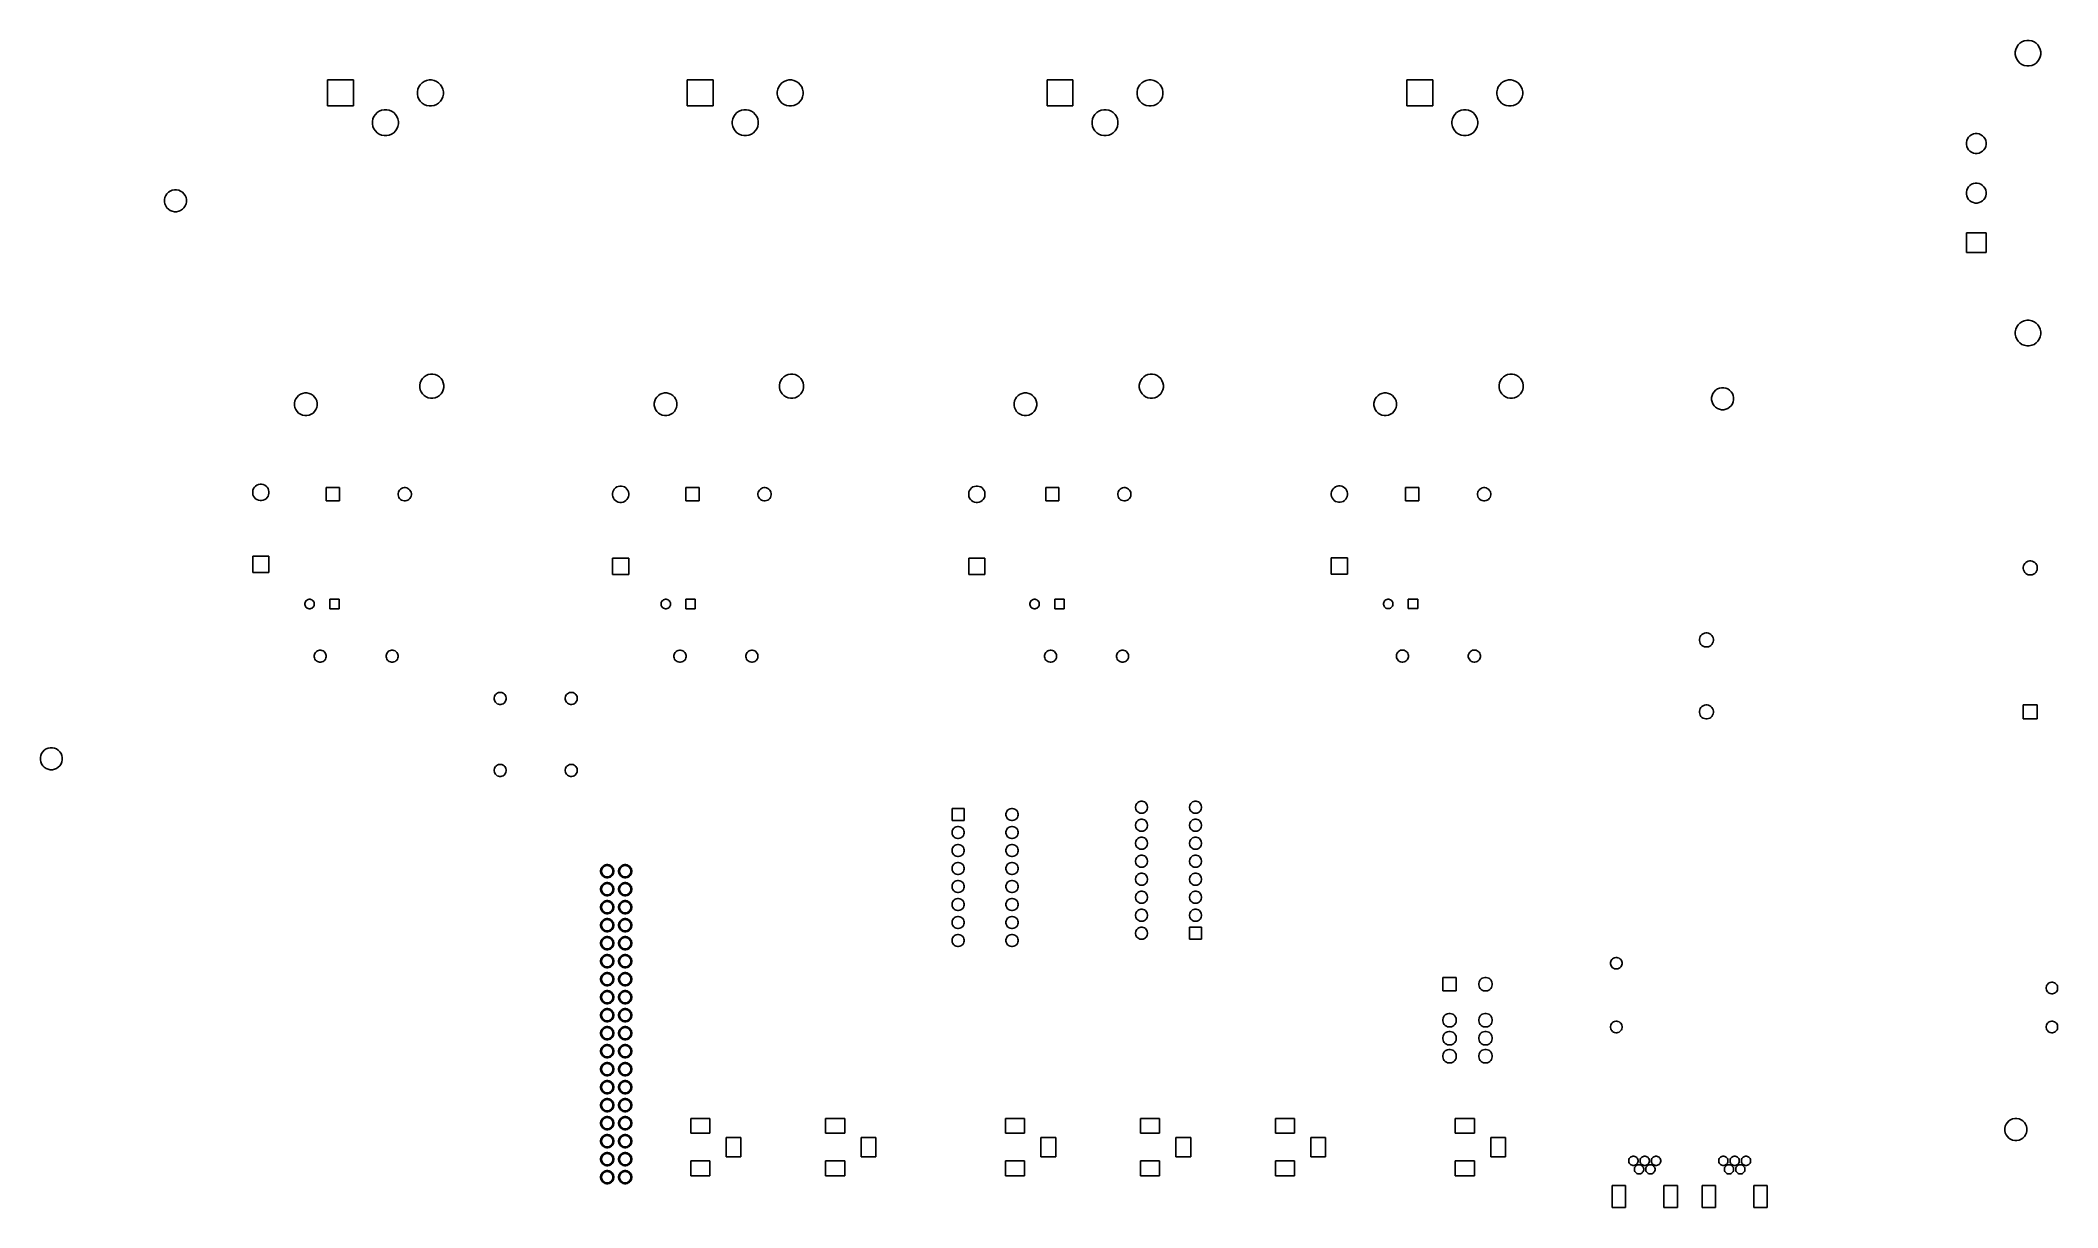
# Model space of a CAD drawing. Extents: x 3.1 to 14.3, y -8.4 to -1.9.
import ezdxf

# ---------------------------------------------------------------- set-up
doc = ezdxf.new("R2010")
doc.units = 0
doc.header["$MEASUREMENT"] = 0
doc.layers.add('BLACK', color=7, linetype='CONTINUOUS')

msp = doc.modelspace()

# ---------------------------------------------------------------- linework, layer by layer
at = {"layer": 'BLACK', "linetype": 'CONTINUOUS'}
for p, q in [((14.0595, -1.98987), (14.0622, -1.97617)), ((14.0595, -2.00383), (14.0595, -1.98987)), ((14.0622, -2.01753), (14.0595, -2.00383)), ((14.0622, -1.97617), (14.0676, -1.96327)), ((14.0676, -2.03043), (14.0622, -2.01753)), ((14.0676, -1.96327), (14.0753, -1.95166)), ((14.0753, -1.95166), (14.0852, -1.94178)), ((14.0852, -1.94178), (14.0968, -1.93402)), ((14.0968, -1.93402), (14.1097, -1.92868)), ((14.1097, -1.92868), (14.1234, -1.92595)), ((14.1234, -1.92595), (14.1374, -1.92595)), ((14.1374, -1.92595), (14.1511, -1.92868)), ((14.1511, -1.92868), (14.164, -1.93402)), ((14.164, -1.93402), (14.1756, -1.94178)), ((14.1756, -1.94178), (14.1855, -1.95166)), ((14.1855, -1.95166), (14.1932, -1.96327)), ((14.1932, -1.96327), (14.1986, -1.97617)), ((14.1986, -2.01753), (14.1932, -2.03043)), ((14.1986, -1.97617), (14.2013, -1.98987)), ((14.2013, -2.00383), (14.1986, -2.01753)), ((14.2013, -1.98987), (14.2013, -2.00383)), ((14.0753, -2.04204), (14.0676, -2.03043)), ((14.0852, -2.05192), (14.0753, -2.04204)), ((14.0968, -2.05968), (14.0852, -2.05192)), ((14.1097, -2.06502), (14.0968, -2.05968)), ((14.1234, -2.06775), (14.1097, -2.06502)), ((14.1374, -2.06775), (14.1234, -2.06775)), ((14.1511, -2.06502), (14.1374, -2.06775)), ((14.164, -2.05968), (14.1511, -2.06502)), ((14.1756, -2.05192), (14.164, -2.05968)), ((14.1855, -2.04204), (14.1756, -2.05192)), ((14.1932, -2.03043), (14.1855, -2.04204)), ((4.678, -2.29011), (4.678, -2.14611)), ((4.678, -2.14611), (4.822, -2.14611)), ((4.822, -2.14611), (4.822, -2.29011)), ((5.178, -2.21102), (5.18077, -2.19711)), ((5.178, -2.2252), (5.178, -2.21102)), ((5.18077, -2.23911), (5.178, -2.2252)), ((5.18077, -2.19711), (5.18619, -2.18401)), ((5.18619, -2.25222), (5.18077, -2.23911)), ((5.18619, -2.18401), (5.19407, -2.17221)), ((5.19407, -2.17221), (5.2041, -2.16218)), ((5.2041, -2.16218), (5.2159, -2.1543)), ((5.2159, -2.1543), (5.229, -2.14888)), ((5.229, -2.14888), (5.24291, -2.14611)), ((5.24291, -2.14611), (5.25709, -2.14611)), ((5.25709, -2.14611), (5.271, -2.14888)), ((5.271, -2.14888), (5.2841, -2.1543)), ((5.2841, -2.1543), (5.2959, -2.16218)), ((5.2959, -2.16218), (5.30593, -2.17221)), ((5.30593, -2.17221), (5.31381, -2.18401)), ((5.31381, -2.18401), (5.31923, -2.19711)), ((5.31923, -2.23911), (5.31381, -2.25222)), ((5.31923, -2.19711), (5.322, -2.21102)), ((5.322, -2.2252), (5.31923, -2.23911)), ((5.322, -2.21102), (5.322, -2.2252)), ((6.678, -2.29011), (6.678, -2.14611)), ((6.678, -2.14611), (6.822, -2.14611)), ((6.822, -2.14611), (6.822, -2.29011)), ((7.178, -2.21102), (7.18077, -2.19711)), ((7.178, -2.2252), (7.178, -2.21102)), ((7.18077, -2.23911), (7.178, -2.2252)), ((7.18077, -2.19711), (7.18619, -2.18401)), ((7.18619, -2.25222), (7.18077, -2.23911)), ((7.18619, -2.18401), (7.19407, -2.17221)), ((7.19407, -2.17221), (7.2041, -2.16218)), ((7.2041, -2.16218), (7.2159, -2.1543)), ((7.2159, -2.1543), (7.229, -2.14888)), ((7.229, -2.14888), (7.24291, -2.14611)), ((7.24291, -2.14611), (7.25709, -2.14611)), ((7.25709, -2.14611), (7.271, -2.14888)), ((7.271, -2.14888), (7.2841, -2.1543)), ((7.2841, -2.1543), (7.2959, -2.16218)), ((7.2959, -2.16218), (7.30593, -2.17221)), ((7.30593, -2.17221), (7.31381, -2.18401)), ((7.31381, -2.18401), (7.31923, -2.19711)), ((7.31923, -2.23911), (7.31381, -2.25222)), ((7.31923, -2.19711), (7.322, -2.21102)), ((7.322, -2.2252), (7.31923, -2.23911)), ((7.322, -2.21102), (7.322, -2.2252)), ((8.678, -2.29011), (8.678, -2.14611)), ((8.678, -2.14611), (8.822, -2.14611)), ((8.822, -2.14611), (8.822, -2.29011)), ((9.178, -2.21102), (9.18077, -2.19711)), ((9.178, -2.2252), (9.178, -2.21102)), ((9.18077, -2.23911), (9.178, -2.2252)), ((9.18077, -2.19711), (9.18619, -2.18401)), ((9.18619, -2.25222), (9.18077, -2.23911)), ((9.18619, -2.18401), (9.19407, -2.17221)), ((9.19407, -2.17221), (9.2041, -2.16218)), ((9.2041, -2.16218), (9.2159, -2.1543)), ((9.2159, -2.1543), (9.229, -2.14888)), ((9.229, -2.14888), (9.24291, -2.14611)), ((9.24291, -2.14611), (9.25709, -2.14611)), ((9.25709, -2.14611), (9.271, -2.14888)), ((9.271, -2.14888), (9.2841, -2.1543)), ((9.2841, -2.1543), (9.2959, -2.16218)), ((9.2959, -2.16218), (9.30593, -2.17221)), ((9.30593, -2.17221), (9.31381, -2.18401)), ((9.31381, -2.18401), (9.31923, -2.19711)), ((9.31923, -2.23911), (9.31381, -2.25222)), ((9.31923, -2.19711), (9.322, -2.21102)), ((9.322, -2.2252), (9.31923, -2.23911)), ((9.322, -2.21102), (9.322, -2.2252)), ((10.678, -2.29011), (10.678, -2.14611)), ((10.678, -2.14611), (10.822, -2.14611)), ((10.822, -2.14611), (10.822, -2.29011)), ((11.178, -2.21102), (11.1808, -2.19711)), ((11.178, -2.2252), (11.178, -2.21102)), ((11.1808, -2.23911), (11.178, -2.2252)), ((11.1808, -2.19711), (11.1862, -2.18401)), ((11.1862, -2.25222), (11.1808, -2.23911)), ((11.1862, -2.18401), (11.1941, -2.17221)), ((11.1941, -2.17221), (11.2041, -2.16218)), ((11.2041, -2.16218), (11.2159, -2.1543)), ((11.2159, -2.1543), (11.229, -2.14888)), ((11.229, -2.14888), (11.2429, -2.14611)), ((11.2429, -2.14611), (11.2571, -2.14611)), ((11.2571, -2.14611), (11.271, -2.14888)), ((11.271, -2.14888), (11.2841, -2.1543)), ((11.2841, -2.1543), (11.2959, -2.16218)), ((11.2959, -2.16218), (11.3059, -2.17221)), ((11.3059, -2.17221), (11.3138, -2.18401)), ((11.3138, -2.18401), (11.3192, -2.19711)), ((11.3192, -2.23911), (11.3138, -2.25222)), ((11.3192, -2.19711), (11.322, -2.21102)), ((11.322, -2.2252), (11.3192, -2.23911)), ((11.322, -2.21102), (11.322, -2.2252)), ((4.822, -2.29011), (4.678, -2.29011)), ((4.93077, -2.36207), (4.93619, -2.34897)), ((4.93619, -2.34897), (4.94407, -2.33717)), ((4.94407, -2.33717), (4.9541, -2.32714)), ((4.9541, -2.32714), (4.9659, -2.31927)), ((4.9659, -2.31927), (4.979, -2.31384)), ((4.979, -2.31384), (4.99291, -2.31107)), ((4.99291, -2.31107), (5.00709, -2.31107)), ((5.00709, -2.31107), (5.021, -2.31384)), ((5.021, -2.31384), (5.0341, -2.31927)), ((5.0341, -2.31927), (5.0459, -2.32714)), ((5.0459, -2.32714), (5.05593, -2.33717)), ((5.05593, -2.33717), (5.06381, -2.34897)), ((5.06381, -2.34897), (5.06923, -2.36207)), ((5.19407, -2.26401), (5.18619, -2.25222)), ((5.2041, -2.27404), (5.19407, -2.26401)), ((5.2159, -2.28192), (5.2041, -2.27404)), ((5.229, -2.28734), (5.2159, -2.28192)), ((5.24291, -2.29011), (5.229, -2.28734)), ((5.25709, -2.29011), (5.24291, -2.29011)), ((5.271, -2.28734), (5.25709, -2.29011)), ((5.2841, -2.28192), (5.271, -2.28734)), ((5.2959, -2.27404), (5.2841, -2.28192)), ((5.30593, -2.26401), (5.2959, -2.27404)), ((5.31381, -2.25222), (5.30593, -2.26401)), ((6.822, -2.29011), (6.678, -2.29011)), ((6.93077, -2.36207), (6.93619, -2.34897)), ((6.93619, -2.34897), (6.94407, -2.33717)), ((6.94407, -2.33717), (6.9541, -2.32714)), ((6.9541, -2.32714), (6.9659, -2.31927)), ((6.9659, -2.31927), (6.979, -2.31384)), ((6.979, -2.31384), (6.99291, -2.31107)), ((6.99291, -2.31107), (7.00709, -2.31107)), ((7.00709, -2.31107), (7.021, -2.31384)), ((7.021, -2.31384), (7.0341, -2.31927)), ((7.0341, -2.31927), (7.0459, -2.32714)), ((7.0459, -2.32714), (7.05593, -2.33717)), ((7.05593, -2.33717), (7.06381, -2.34897)), ((7.06381, -2.34897), (7.06923, -2.36207)), ((7.19407, -2.26401), (7.18619, -2.25222)), ((7.2041, -2.27404), (7.19407, -2.26401)), ((7.2159, -2.28192), (7.2041, -2.27404)), ((7.229, -2.28734), (7.2159, -2.28192)), ((7.24291, -2.29011), (7.229, -2.28734)), ((7.25709, -2.29011), (7.24291, -2.29011)), ((7.271, -2.28734), (7.25709, -2.29011)), ((7.2841, -2.28192), (7.271, -2.28734)), ((7.2959, -2.27404), (7.2841, -2.28192)), ((7.30593, -2.26401), (7.2959, -2.27404)), ((7.31381, -2.25222), (7.30593, -2.26401)), ((8.822, -2.29011), (8.678, -2.29011)), ((8.93077, -2.36207), (8.93619, -2.34897)), ((8.93619, -2.34897), (8.94407, -2.33717)), ((8.94407, -2.33717), (8.9541, -2.32714)), ((8.9541, -2.32714), (8.9659, -2.31927)), ((8.9659, -2.31927), (8.979, -2.31384)), ((8.979, -2.31384), (8.99291, -2.31107)), ((8.99291, -2.31107), (9.00709, -2.31107)), ((9.00709, -2.31107), (9.021, -2.31384)), ((9.021, -2.31384), (9.0341, -2.31927)), ((9.0341, -2.31927), (9.0459, -2.32714)), ((9.0459, -2.32714), (9.05593, -2.33717)), ((9.05593, -2.33717), (9.06381, -2.34897)), ((9.06381, -2.34897), (9.06923, -2.36207)), ((9.19407, -2.26401), (9.18619, -2.25222)), ((9.2041, -2.27404), (9.19407, -2.26401)), ((9.2159, -2.28192), (9.2041, -2.27404)), ((9.229, -2.28734), (9.2159, -2.28192)), ((9.24291, -2.29011), (9.229, -2.28734)), ((9.25709, -2.29011), (9.24291, -2.29011)), ((9.271, -2.28734), (9.25709, -2.29011)), ((9.2841, -2.28192), (9.271, -2.28734)), ((9.2959, -2.27404), (9.2841, -2.28192)), ((9.30593, -2.26401), (9.2959, -2.27404)), ((9.31381, -2.25222), (9.30593, -2.26401)), ((10.822, -2.29011), (10.678, -2.29011)), ((10.9308, -2.36207), (10.9362, -2.34897)), ((10.9362, -2.34897), (10.9441, -2.33717)), ((10.9441, -2.33717), (10.9541, -2.32714)), ((10.9541, -2.32714), (10.9659, -2.31927)), ((10.9659, -2.31927), (10.979, -2.31384)), ((10.979, -2.31384), (10.9929, -2.31107)), ((10.9929, -2.31107), (11.0071, -2.31107)), ((11.0071, -2.31107), (11.021, -2.31384)), ((11.021, -2.31384), (11.0341, -2.31927)), ((11.0341, -2.31927), (11.0459, -2.32714)), ((11.0459, -2.32714), (11.0559, -2.33717)), ((11.0559, -2.33717), (11.0638, -2.34897)), ((11.0638, -2.34897), (11.0692, -2.36207)), ((11.1941, -2.26401), (11.1862, -2.25222)), ((11.2041, -2.27404), (11.1941, -2.26401)), ((11.2159, -2.28192), (11.2041, -2.27404)), ((11.229, -2.28734), (11.2159, -2.28192)), ((11.2429, -2.29011), (11.229, -2.28734)), ((11.2571, -2.29011), (11.2429, -2.29011)), ((11.271, -2.28734), (11.2571, -2.29011)), ((11.2841, -2.28192), (11.271, -2.28734)), ((11.2959, -2.27404), (11.2841, -2.28192)), ((11.3059, -2.26401), (11.2959, -2.27404)), ((11.3138, -2.25222), (11.3059, -2.26401)), ((4.928, -2.37598), (4.93077, -2.36207)), ((4.928, -2.39016), (4.928, -2.37598)), ((4.93077, -2.40407), (4.928, -2.39016)), ((4.93619, -2.41718), (4.93077, -2.40407)), ((4.94407, -2.42897), (4.93619, -2.41718)), ((4.9541, -2.439), (4.94407, -2.42897)), ((4.9659, -2.44688), (4.9541, -2.439)), ((4.979, -2.4523), (4.9659, -2.44688)), ((4.99291, -2.45507), (4.979, -2.4523)), ((5.00709, -2.45507), (4.99291, -2.45507)), ((5.021, -2.4523), (5.00709, -2.45507)), ((5.0341, -2.44688), (5.021, -2.4523)), ((5.0459, -2.439), (5.0341, -2.44688)), ((5.05593, -2.42897), (5.0459, -2.439)), ((5.06381, -2.41718), (5.05593, -2.42897)), ((5.06923, -2.40407), (5.06381, -2.41718)), ((5.06923, -2.36207), (5.072, -2.37598)), ((5.072, -2.39016), (5.06923, -2.40407)), ((5.072, -2.37598), (5.072, -2.39016)), ((6.928, -2.37598), (6.93077, -2.36207)), ((6.928, -2.39016), (6.928, -2.37598)), ((6.93077, -2.40407), (6.928, -2.39016)), ((6.93619, -2.41718), (6.93077, -2.40407)), ((6.94407, -2.42897), (6.93619, -2.41718)), ((6.9541, -2.439), (6.94407, -2.42897)), ((6.9659, -2.44688), (6.9541, -2.439)), ((6.979, -2.4523), (6.9659, -2.44688)), ((6.99291, -2.45507), (6.979, -2.4523)), ((7.00709, -2.45507), (6.99291, -2.45507)), ((7.021, -2.4523), (7.00709, -2.45507)), ((7.0341, -2.44688), (7.021, -2.4523)), ((7.0459, -2.439), (7.0341, -2.44688)), ((7.05593, -2.42897), (7.0459, -2.439)), ((7.06381, -2.41718), (7.05593, -2.42897)), ((7.06923, -2.40407), (7.06381, -2.41718)), ((7.06923, -2.36207), (7.072, -2.37598)), ((7.072, -2.39016), (7.06923, -2.40407)), ((7.072, -2.37598), (7.072, -2.39016)), ((8.928, -2.37598), (8.93077, -2.36207)), ((8.928, -2.39016), (8.928, -2.37598)), ((8.93077, -2.40407), (8.928, -2.39016)), ((8.93619, -2.41718), (8.93077, -2.40407)), ((8.94407, -2.42897), (8.93619, -2.41718)), ((8.9541, -2.439), (8.94407, -2.42897)), ((8.9659, -2.44688), (8.9541, -2.439)), ((8.979, -2.4523), (8.9659, -2.44688)), ((8.99291, -2.45507), (8.979, -2.4523)), ((9.00709, -2.45507), (8.99291, -2.45507)), ((9.021, -2.4523), (9.00709, -2.45507)), ((9.0341, -2.44688), (9.021, -2.4523)), ((9.0459, -2.439), (9.0341, -2.44688)), ((9.05593, -2.42897), (9.0459, -2.439)), ((9.06381, -2.41718), (9.05593, -2.42897)), ((9.06923, -2.40407), (9.06381, -2.41718)), ((9.06923, -2.36207), (9.072, -2.37598)), ((9.072, -2.39016), (9.06923, -2.40407)), ((9.072, -2.37598), (9.072, -2.39016)), ((10.928, -2.37598), (10.9308, -2.36207)), ((10.928, -2.39016), (10.928, -2.37598)), ((10.9308, -2.40407), (10.928, -2.39016)), ((10.9362, -2.41718), (10.9308, -2.40407)), ((10.9441, -2.42897), (10.9362, -2.41718)), ((10.9541, -2.439), (10.9441, -2.42897)), ((10.9659, -2.44688), (10.9541, -2.439)), ((10.979, -2.4523), (10.9659, -2.44688)), ((10.9929, -2.45507), (10.979, -2.4523)), ((11.0071, -2.45507), (10.9929, -2.45507)), ((11.021, -2.4523), (11.0071, -2.45507)), ((11.0341, -2.44688), (11.021, -2.4523)), ((11.0459, -2.439), (11.0341, -2.44688)), ((11.0559, -2.42897), (11.0459, -2.439)), ((11.0638, -2.41718), (11.0559, -2.42897)), ((11.0692, -2.40407), (11.0638, -2.41718)), ((11.0692, -2.36207), (11.072, -2.37598)), ((11.072, -2.39016), (11.0692, -2.40407)), ((11.072, -2.37598), (11.072, -2.39016)), ((13.7941, -2.4727), (13.8002, -2.46366)), ((13.8002, -2.46366), (13.8078, -2.45598)), ((13.8078, -2.45598), (13.8169, -2.44995)), ((13.8169, -2.44995), (13.8269, -2.44579)), ((13.8269, -2.44579), (13.8376, -2.44367)), ((13.8376, -2.44367), (13.8484, -2.44367)), ((13.8484, -2.44367), (13.8591, -2.44579)), ((13.8591, -2.44579), (13.8691, -2.44995)), ((13.8691, -2.44995), (13.8782, -2.45598)), ((13.8782, -2.45598), (13.8858, -2.46366)), ((13.8858, -2.46366), (13.8919, -2.4727)), ((13.7879, -2.49339), (13.79, -2.48273)), ((13.7879, -2.50425), (13.7879, -2.49339)), ((13.79, -2.51491), (13.7879, -2.50425)), ((13.79, -2.48273), (13.7941, -2.4727)), ((13.7941, -2.52494), (13.79, -2.51491)), ((13.8002, -2.53397), (13.7941, -2.52494)), ((13.8078, -2.54166), (13.8002, -2.53397)), ((13.8169, -2.54769), (13.8078, -2.54166)), ((13.8269, -2.55185), (13.8169, -2.54769)), ((13.8376, -2.55397), (13.8269, -2.55185)), ((13.8484, -2.55397), (13.8376, -2.55397)), ((13.8591, -2.55185), (13.8484, -2.55397)), ((13.8691, -2.54769), (13.8591, -2.55185)), ((13.8782, -2.54166), (13.8691, -2.54769)), ((13.8858, -2.53397), (13.8782, -2.54166)), ((13.8919, -2.52494), (13.8858, -2.53397)), ((13.8919, -2.4727), (13.896, -2.48273)), ((13.896, -2.51491), (13.8919, -2.52494)), ((13.896, -2.48273), (13.8981, -2.49339)), ((13.8981, -2.50425), (13.896, -2.51491)), ((13.8981, -2.49339), (13.8981, -2.50425)), ((3.77194, -2.81099), (3.77429, -2.79919)), ((3.77429, -2.79919), (3.77889, -2.78808)), ((3.77889, -2.78808), (3.78558, -2.77808)), ((3.78558, -2.77808), (3.79408, -2.76958)), ((3.79408, -2.76958), (3.80408, -2.76289)), ((3.80408, -2.76289), (3.81519, -2.75829)), ((3.81519, -2.75829), (3.82699, -2.75594)), ((3.82699, -2.75594), (3.83901, -2.75594)), ((3.83901, -2.75594), (3.85081, -2.75829)), ((3.85081, -2.75829), (3.86192, -2.76289)), ((3.86192, -2.76289), (3.87192, -2.76958)), ((3.87192, -2.76958), (3.88042, -2.77808)), ((3.88042, -2.77808), (3.88711, -2.78808)), ((3.88711, -2.78808), (3.89171, -2.79919)), ((3.89171, -2.79919), (3.89406, -2.81099)), ((13.7879, -2.76898), (13.79, -2.75832)), ((13.7879, -2.77984), (13.7879, -2.76898)), ((13.79, -2.7905), (13.7879, -2.77984)), ((13.79, -2.75832), (13.7941, -2.74829)), ((13.7941, -2.80053), (13.79, -2.7905)), ((13.7941, -2.74829), (13.8002, -2.73925)), ((13.8002, -2.80957), (13.7941, -2.80053)), ((13.8002, -2.73925), (13.8078, -2.73157)), ((13.8078, -2.73157), (13.8169, -2.72554)), ((13.8169, -2.72554), (13.8269, -2.72138)), ((13.8269, -2.72138), (13.8376, -2.71926)), ((13.8376, -2.71926), (13.8484, -2.71926)), ((13.8484, -2.71926), (13.8591, -2.72138)), ((13.8591, -2.72138), (13.8691, -2.72554)), ((13.8691, -2.72554), (13.8782, -2.73157)), ((13.8782, -2.73157), (13.8858, -2.73925)), ((13.8858, -2.73925), (13.8919, -2.74829)), ((13.8919, -2.80053), (13.8858, -2.80957)), ((13.8919, -2.74829), (13.896, -2.75832)), ((13.896, -2.7905), (13.8919, -2.80053)), ((13.896, -2.75832), (13.8981, -2.76898)), ((13.8981, -2.77984), (13.896, -2.7905)), ((13.8981, -2.76898), (13.8981, -2.77984)), ((3.77194, -2.82301), (3.77194, -2.81099)), ((3.77429, -2.83481), (3.77194, -2.82301)), ((3.77889, -2.84592), (3.77429, -2.83481)), ((3.78558, -2.85592), (3.77889, -2.84592)), ((3.79408, -2.86442), (3.78558, -2.85592)), ((3.80408, -2.87111), (3.79408, -2.86442)), ((3.81519, -2.87571), (3.80408, -2.87111)), ((3.82699, -2.87806), (3.81519, -2.87571)), ((3.83901, -2.87806), (3.82699, -2.87806)), ((3.85081, -2.87571), (3.83901, -2.87806)), ((3.86192, -2.87111), (3.85081, -2.87571)), ((3.87192, -2.86442), (3.86192, -2.87111)), ((3.88042, -2.85592), (3.87192, -2.86442)), ((3.88711, -2.84592), (3.88042, -2.85592)), ((3.89171, -2.83481), (3.88711, -2.84592)), ((3.89406, -2.82301), (3.89171, -2.83481)), ((3.89406, -2.81099), (3.89406, -2.82301)), ((13.8078, -2.81725), (13.8002, -2.80957)), ((13.8169, -2.82328), (13.8078, -2.81725)), ((13.8269, -2.82744), (13.8169, -2.82328)), ((13.8376, -2.82956), (13.8269, -2.82744)), ((13.8484, -2.82956), (13.8376, -2.82956)), ((13.8591, -2.82744), (13.8484, -2.82956)), ((13.8691, -2.82328), (13.8591, -2.82744)), ((13.8782, -2.81725), (13.8691, -2.82328)), ((13.8858, -2.80957), (13.8782, -2.81725)), ((13.7879, -3.10515), (13.7879, -2.99485)), ((13.7879, -2.99485), (13.8981, -2.99485)), ((13.8981, -2.99485), (13.8981, -3.10515)), ((13.8981, -3.10515), (13.7879, -3.10515)), ((14.0595, -3.54499), (14.0622, -3.53129)), ((14.0595, -3.55895), (14.0595, -3.54499)), ((14.0622, -3.57265), (14.0595, -3.55895)), ((14.0622, -3.53129), (14.0676, -3.51839)), ((14.0676, -3.58555), (14.0622, -3.57265)), ((14.0676, -3.51839), (14.0753, -3.50677)), ((14.0753, -3.59716), (14.0676, -3.58555)), ((14.0753, -3.50677), (14.0852, -3.4969)), ((14.0852, -3.4969), (14.0968, -3.48914)), ((14.0968, -3.48914), (14.1097, -3.4838)), ((14.1097, -3.4838), (14.1234, -3.48107)), ((14.1234, -3.48107), (14.1374, -3.48107)), ((14.1374, -3.48107), (14.1511, -3.4838)), ((14.1511, -3.4838), (14.164, -3.48914)), ((14.164, -3.48914), (14.1756, -3.4969)), ((14.1756, -3.4969), (14.1855, -3.50677)), ((14.1855, -3.50677), (14.1932, -3.51839)), ((14.1932, -3.58555), (14.1855, -3.59716)), ((14.1932, -3.51839), (14.1986, -3.53129)), ((14.1986, -3.57265), (14.1932, -3.58555)), ((14.1986, -3.53129), (14.2013, -3.54499)), ((14.2013, -3.55895), (14.1986, -3.57265)), ((14.2013, -3.54499), (14.2013, -3.55895)), ((14.0852, -3.60704), (14.0753, -3.59716)), ((14.0968, -3.6148), (14.0852, -3.60704)), ((14.1097, -3.62014), (14.0968, -3.6148)), ((14.1234, -3.62287), (14.1097, -3.62014)), ((14.1374, -3.62287), (14.1234, -3.62287)), ((14.1511, -3.62014), (14.1374, -3.62287)), ((14.164, -3.6148), (14.1511, -3.62014)), ((14.1756, -3.60704), (14.164, -3.6148)), ((14.1855, -3.59716), (14.1756, -3.60704)), ((5.19833, -3.81588), (5.20564, -3.80494)), ((5.20564, -3.80494), (5.21494, -3.79564)), ((5.21494, -3.79564), (5.22588, -3.78833)), ((5.22588, -3.78833), (5.23803, -3.7833)), ((5.23803, -3.7833), (5.25092, -3.78074)), ((5.25092, -3.78074), (5.26408, -3.78074)), ((5.26408, -3.78074), (5.27697, -3.7833)), ((5.27697, -3.7833), (5.28912, -3.78833)), ((5.28912, -3.78833), (5.30006, -3.79564)), ((5.30006, -3.79564), (5.30936, -3.80494)), ((5.30936, -3.80494), (5.31667, -3.81588)), ((7.19833, -3.81588), (7.20564, -3.80494)), ((7.20564, -3.80494), (7.21494, -3.79564)), ((7.21494, -3.79564), (7.22588, -3.78833)), ((7.22588, -3.78833), (7.23803, -3.7833)), ((7.23803, -3.7833), (7.25092, -3.78074)), ((7.25092, -3.78074), (7.26408, -3.78074)), ((7.26408, -3.78074), (7.27697, -3.7833)), ((7.27697, -3.7833), (7.28912, -3.78833)), ((7.28912, -3.78833), (7.30006, -3.79564)), ((7.30006, -3.79564), (7.30936, -3.80494)), ((7.30936, -3.80494), (7.31667, -3.81588)), ((9.19833, -3.81588), (9.20564, -3.80494)), ((9.20564, -3.80494), (9.21494, -3.79564)), ((9.21494, -3.79564), (9.22588, -3.78833)), ((9.22588, -3.78833), (9.23803, -3.7833)), ((9.23803, -3.7833), (9.25092, -3.78074)), ((9.25092, -3.78074), (9.26408, -3.78074)), ((9.26408, -3.78074), (9.27697, -3.7833)), ((9.27697, -3.7833), (9.28912, -3.78833)), ((9.28912, -3.78833), (9.30006, -3.79564)), ((9.30006, -3.79564), (9.30936, -3.80494)), ((9.30936, -3.80494), (9.31667, -3.81588)), ((11.1983, -3.81588), (11.2056, -3.80494)), ((11.2056, -3.80494), (11.2149, -3.79564)), ((11.2149, -3.79564), (11.2259, -3.78833)), ((11.2259, -3.78833), (11.238, -3.7833)), ((11.238, -3.7833), (11.2509, -3.78074)), ((11.2509, -3.78074), (11.2641, -3.78074)), ((11.2641, -3.78074), (11.277, -3.7833)), ((11.277, -3.7833), (11.2891, -3.78833)), ((11.2891, -3.78833), (11.3001, -3.79564)), ((11.3001, -3.79564), (11.3094, -3.80494)), ((11.3094, -3.80494), (11.3167, -3.81588)), ((4.49709, -3.92917), (4.50182, -3.91774)), ((4.50182, -3.91774), (4.5087, -3.90745)), ((4.5087, -3.90745), (4.51745, -3.8987)), ((4.51745, -3.8987), (4.52774, -3.89182)), ((4.52774, -3.89182), (4.53917, -3.88709)), ((4.53917, -3.88709), (4.55131, -3.88467)), ((4.55131, -3.88467), (4.56369, -3.88467)), ((4.56369, -3.88467), (4.57583, -3.88709)), ((4.57583, -3.88709), (4.58726, -3.89182)), ((4.58726, -3.89182), (4.59755, -3.8987)), ((4.59755, -3.8987), (4.6063, -3.90745)), ((4.6063, -3.90745), (4.61318, -3.91774)), ((4.61318, -3.91774), (4.61791, -3.92917)), ((5.19074, -3.84092), (5.1933, -3.82803)), ((5.19074, -3.85408), (5.19074, -3.84092)), ((5.1933, -3.86697), (5.19074, -3.85408)), ((5.1933, -3.82803), (5.19833, -3.81588)), ((5.19833, -3.87912), (5.1933, -3.86697)), ((5.20564, -3.89006), (5.19833, -3.87912)), ((5.21494, -3.89936), (5.20564, -3.89006)), ((5.22588, -3.90667), (5.21494, -3.89936)), ((5.23803, -3.9117), (5.22588, -3.90667)), ((5.25092, -3.91426), (5.23803, -3.9117)), ((5.26408, -3.91426), (5.25092, -3.91426)), ((5.27697, -3.9117), (5.26408, -3.91426)), ((5.28912, -3.90667), (5.27697, -3.9117)), ((5.30006, -3.89936), (5.28912, -3.90667)), ((5.30936, -3.89006), (5.30006, -3.89936)), ((5.31667, -3.87912), (5.30936, -3.89006)), ((5.31667, -3.81588), (5.3217, -3.82803)), ((5.3217, -3.86697), (5.31667, -3.87912)), ((5.3217, -3.82803), (5.32426, -3.84092)), ((5.32426, -3.85408), (5.3217, -3.86697)), ((5.32426, -3.84092), (5.32426, -3.85408)), ((6.49709, -3.92917), (6.50182, -3.91774)), ((6.50182, -3.91774), (6.5087, -3.90745)), ((6.5087, -3.90745), (6.51745, -3.8987)), ((6.51745, -3.8987), (6.52774, -3.89182)), ((6.52774, -3.89182), (6.53917, -3.88709)), ((6.53917, -3.88709), (6.55131, -3.88467)), ((6.55131, -3.88467), (6.56369, -3.88467)), ((6.56369, -3.88467), (6.57583, -3.88709)), ((6.57583, -3.88709), (6.58726, -3.89182)), ((6.58726, -3.89182), (6.59755, -3.8987)), ((6.59755, -3.8987), (6.6063, -3.90745)), ((6.6063, -3.90745), (6.61318, -3.91774)), ((6.61318, -3.91774), (6.61791, -3.92917)), ((7.19074, -3.84092), (7.1933, -3.82803)), ((7.19074, -3.85408), (7.19074, -3.84092)), ((7.1933, -3.86697), (7.19074, -3.85408)), ((7.1933, -3.82803), (7.19833, -3.81588)), ((7.19833, -3.87912), (7.1933, -3.86697)), ((7.20564, -3.89006), (7.19833, -3.87912)), ((7.21494, -3.89936), (7.20564, -3.89006)), ((7.22588, -3.90667), (7.21494, -3.89936)), ((7.23803, -3.9117), (7.22588, -3.90667)), ((7.25092, -3.91426), (7.23803, -3.9117)), ((7.26408, -3.91426), (7.25092, -3.91426)), ((7.27697, -3.9117), (7.26408, -3.91426)), ((7.28912, -3.90667), (7.27697, -3.9117)), ((7.30006, -3.89936), (7.28912, -3.90667)), ((7.30936, -3.89006), (7.30006, -3.89936)), ((7.31667, -3.87912), (7.30936, -3.89006)), ((7.31667, -3.81588), (7.3217, -3.82803)), ((7.3217, -3.86697), (7.31667, -3.87912)), ((7.3217, -3.82803), (7.32426, -3.84092)), ((7.32426, -3.85408), (7.3217, -3.86697)), ((7.32426, -3.84092), (7.32426, -3.85408)), ((8.49709, -3.92917), (8.50182, -3.91774)), ((8.50182, -3.91774), (8.5087, -3.90745)), ((8.5087, -3.90745), (8.51745, -3.8987)), ((8.51745, -3.8987), (8.52774, -3.89182)), ((8.52774, -3.89182), (8.53917, -3.88709)), ((8.53917, -3.88709), (8.55131, -3.88467)), ((8.55131, -3.88467), (8.56369, -3.88467)), ((8.56369, -3.88467), (8.57583, -3.88709)), ((8.57583, -3.88709), (8.58726, -3.89182)), ((8.58726, -3.89182), (8.59755, -3.8987)), ((8.59755, -3.8987), (8.6063, -3.90745)), ((8.6063, -3.90745), (8.61318, -3.91774)), ((8.61318, -3.91774), (8.61791, -3.92917)), ((9.19074, -3.84092), (9.1933, -3.82803)), ((9.19074, -3.85408), (9.19074, -3.84092)), ((9.1933, -3.86697), (9.19074, -3.85408)), ((9.1933, -3.82803), (9.19833, -3.81588)), ((9.19833, -3.87912), (9.1933, -3.86697)), ((9.20564, -3.89006), (9.19833, -3.87912)), ((9.21494, -3.89936), (9.20564, -3.89006)), ((9.22588, -3.90667), (9.21494, -3.89936)), ((9.23803, -3.9117), (9.22588, -3.90667)), ((9.25092, -3.91426), (9.23803, -3.9117)), ((9.26408, -3.91426), (9.25092, -3.91426)), ((9.27697, -3.9117), (9.26408, -3.91426)), ((9.28912, -3.90667), (9.27697, -3.9117)), ((9.30006, -3.89936), (9.28912, -3.90667)), ((9.30936, -3.89006), (9.30006, -3.89936)), ((9.31667, -3.87912), (9.30936, -3.89006)), ((9.31667, -3.81588), (9.3217, -3.82803)), ((9.3217, -3.86697), (9.31667, -3.87912)), ((9.3217, -3.82803), (9.32426, -3.84092)), ((9.32426, -3.85408), (9.3217, -3.86697)), ((9.32426, -3.84092), (9.32426, -3.85408)), ((10.4971, -3.92917), (10.5018, -3.91774)), ((10.5018, -3.91774), (10.5087, -3.90745)), ((10.5087, -3.90745), (10.5175, -3.8987)), ((10.5175, -3.8987), (10.5277, -3.89182)), ((10.5277, -3.89182), (10.5392, -3.88709)), ((10.5392, -3.88709), (10.5513, -3.88467)), ((10.5513, -3.88467), (10.5637, -3.88467)), ((10.5637, -3.88467), (10.5758, -3.88709)), ((10.5758, -3.88709), (10.5873, -3.89182)), ((10.5873, -3.89182), (10.5975, -3.8987)), ((10.5975, -3.8987), (10.6063, -3.90745)), ((10.6063, -3.90745), (10.6132, -3.91774)), ((10.6132, -3.91774), (10.6179, -3.92917)), ((11.1907, -3.84092), (11.1933, -3.82803)), ((11.1907, -3.85408), (11.1907, -3.84092)), ((11.1933, -3.86697), (11.1907, -3.85408)), ((11.1933, -3.82803), (11.1983, -3.81588)), ((11.1983, -3.87912), (11.1933, -3.86697)), ((11.2056, -3.89006), (11.1983, -3.87912)), ((11.2149, -3.89936), (11.2056, -3.89006)), ((11.2259, -3.90667), (11.2149, -3.89936)), ((11.238, -3.9117), (11.2259, -3.90667)), ((11.2509, -3.91426), (11.238, -3.9117)), ((11.2641, -3.91426), (11.2509, -3.91426)), ((11.277, -3.9117), (11.2641, -3.91426)), ((11.2891, -3.90667), (11.277, -3.9117)), ((11.3001, -3.89936), (11.2891, -3.90667)), ((11.3094, -3.89006), (11.3001, -3.89936)), ((11.3167, -3.87912), (11.3094, -3.89006)), ((11.3167, -3.81588), (11.3217, -3.82803)), ((11.3217, -3.86697), (11.3167, -3.87912)), ((11.3217, -3.82803), (11.3243, -3.84092)), ((11.3243, -3.85408), (11.3217, -3.86697)), ((11.3243, -3.84092), (11.3243, -3.85408)), ((12.3719, -3.91099), (12.3743, -3.89919)), ((12.3719, -3.92301), (12.3719, -3.91099)), ((12.3743, -3.93481), (12.3719, -3.92301)), ((12.3743, -3.89919), (12.3789, -3.88808)), ((12.3789, -3.88808), (12.3856, -3.87808)), ((12.3856, -3.87808), (12.3941, -3.86958)), ((12.3941, -3.86958), (12.4041, -3.86289)), ((12.4041, -3.86289), (12.4152, -3.85829)), ((12.4152, -3.85829), (12.427, -3.85594)), ((12.427, -3.85594), (12.439, -3.85594)), ((12.439, -3.85594), (12.4508, -3.85829)), ((12.4508, -3.85829), (12.4619, -3.86289)), ((12.4619, -3.86289), (12.4719, -3.86958)), ((12.4719, -3.86958), (12.4804, -3.87808)), ((12.4804, -3.87808), (12.4871, -3.88808)), ((12.4871, -3.88808), (12.4917, -3.89919)), ((12.4917, -3.89919), (12.4941, -3.91099)), ((12.4941, -3.92301), (12.4917, -3.93481)), ((12.4941, -3.91099), (12.4941, -3.92301)), ((4.49467, -3.94131), (4.49709, -3.92917)), ((4.49467, -3.95369), (4.49467, -3.94131)), ((4.49709, -3.96583), (4.49467, -3.95369)), ((4.50182, -3.97726), (4.49709, -3.96583)), ((4.5087, -3.98755), (4.50182, -3.97726)), ((4.51745, -3.9963), (4.5087, -3.98755)), ((4.52774, -4.00318), (4.51745, -3.9963)), ((4.53917, -4.00791), (4.52774, -4.00318)), ((4.55131, -4.01033), (4.53917, -4.00791)), ((4.56369, -4.01033), (4.55131, -4.01033)), ((4.57583, -4.00791), (4.56369, -4.01033)), ((4.58726, -4.00318), (4.57583, -4.00791)), ((4.59755, -3.9963), (4.58726, -4.00318)), ((4.6063, -3.98755), (4.59755, -3.9963)), ((4.61318, -3.97726), (4.6063, -3.98755)), ((4.61791, -3.96583), (4.61318, -3.97726)), ((4.61791, -3.92917), (4.62033, -3.94131)), ((4.62033, -3.95369), (4.61791, -3.96583)), ((4.62033, -3.94131), (4.62033, -3.95369)), ((6.49467, -3.94131), (6.49709, -3.92917)), ((6.49467, -3.95369), (6.49467, -3.94131)), ((6.49709, -3.96583), (6.49467, -3.95369)), ((6.50182, -3.97726), (6.49709, -3.96583)), ((6.5087, -3.98755), (6.50182, -3.97726)), ((6.51745, -3.9963), (6.5087, -3.98755)), ((6.52774, -4.00318), (6.51745, -3.9963)), ((6.53917, -4.00791), (6.52774, -4.00318)), ((6.55131, -4.01033), (6.53917, -4.00791)), ((6.56369, -4.01033), (6.55131, -4.01033)), ((6.57583, -4.00791), (6.56369, -4.01033)), ((6.58726, -4.00318), (6.57583, -4.00791)), ((6.59755, -3.9963), (6.58726, -4.00318)), ((6.6063, -3.98755), (6.59755, -3.9963)), ((6.61318, -3.97726), (6.6063, -3.98755)), ((6.61791, -3.96583), (6.61318, -3.97726)), ((6.61791, -3.92917), (6.62033, -3.94131)), ((6.62033, -3.95369), (6.61791, -3.96583)), ((6.62033, -3.94131), (6.62033, -3.95369)), ((8.49467, -3.94131), (8.49709, -3.92917)), ((8.49467, -3.95369), (8.49467, -3.94131)), ((8.49709, -3.96583), (8.49467, -3.95369)), ((8.50182, -3.97726), (8.49709, -3.96583)), ((8.5087, -3.98755), (8.50182, -3.97726)), ((8.51745, -3.9963), (8.5087, -3.98755)), ((8.52774, -4.00318), (8.51745, -3.9963)), ((8.53917, -4.00791), (8.52774, -4.00318)), ((8.55131, -4.01033), (8.53917, -4.00791)), ((8.56369, -4.01033), (8.55131, -4.01033)), ((8.57583, -4.00791), (8.56369, -4.01033)), ((8.58726, -4.00318), (8.57583, -4.00791)), ((8.59755, -3.9963), (8.58726, -4.00318)), ((8.6063, -3.98755), (8.59755, -3.9963)), ((8.61318, -3.97726), (8.6063, -3.98755)), ((8.61791, -3.96583), (8.61318, -3.97726)), ((8.61791, -3.92917), (8.62033, -3.94131)), ((8.62033, -3.95369), (8.61791, -3.96583)), ((8.62033, -3.94131), (8.62033, -3.95369)), ((10.4947, -3.94131), (10.4971, -3.92917)), ((10.4947, -3.95369), (10.4947, -3.94131)), ((10.4971, -3.96583), (10.4947, -3.95369)), ((10.5018, -3.97726), (10.4971, -3.96583)), ((10.5087, -3.98755), (10.5018, -3.97726)), ((10.5175, -3.9963), (10.5087, -3.98755)), ((10.5277, -4.00318), (10.5175, -3.9963)), ((10.5392, -4.00791), (10.5277, -4.00318)), ((10.5513, -4.01033), (10.5392, -4.00791)), ((10.5637, -4.01033), (10.5513, -4.01033)), ((10.5758, -4.00791), (10.5637, -4.01033)), ((10.5873, -4.00318), (10.5758, -4.00791)), ((10.5975, -3.9963), (10.5873, -4.00318)), ((10.6063, -3.98755), (10.5975, -3.9963)), ((10.6132, -3.97726), (10.6063, -3.98755)), ((10.6179, -3.96583), (10.6132, -3.97726)), ((10.6179, -3.92917), (10.6203, -3.94131)), ((10.6203, -3.95369), (10.6179, -3.96583)), ((10.6203, -3.94131), (10.6203, -3.95369)), ((12.3789, -3.94592), (12.3743, -3.93481)), ((12.3856, -3.95592), (12.3789, -3.94592)), ((12.3941, -3.96442), (12.3856, -3.95592)), ((12.4041, -3.97111), (12.3941, -3.96442)), ((12.4152, -3.97571), (12.4041, -3.97111)), ((12.427, -3.97806), (12.4152, -3.97571)), ((12.439, -3.97806), (12.427, -3.97806)), ((12.4508, -3.97571), (12.439, -3.97806)), ((12.4619, -3.97111), (12.4508, -3.97571)), ((12.4719, -3.96442), (12.4619, -3.97111)), ((12.4804, -3.95592), (12.4719, -3.96442)), ((12.4871, -3.94592), (12.4804, -3.95592)), ((12.4917, -3.93481), (12.4871, -3.94592)), ((4.26219, -4.43304), (4.26393, -4.42428)), ((4.26219, -4.44196), (4.26219, -4.43304)), ((4.26393, -4.45072), (4.26219, -4.44196)), ((4.26393, -4.42428), (4.26735, -4.41604)), ((4.26735, -4.45896), (4.26393, -4.45072)), ((4.26735, -4.41604), (4.27231, -4.40862)), ((4.27231, -4.46638), (4.26735, -4.45896)), ((4.27231, -4.40862), (4.27862, -4.40231)), ((4.27862, -4.47269), (4.27231, -4.46638)), ((4.27862, -4.40231), (4.28604, -4.39735)), ((4.28604, -4.47765), (4.27862, -4.47269)), ((4.28604, -4.39735), (4.29428, -4.39393)), ((4.29428, -4.48107), (4.28604, -4.47765)), ((4.29428, -4.39393), (4.30304, -4.39219)), ((4.30304, -4.48281), (4.29428, -4.48107)), ((4.30304, -4.39219), (4.31196, -4.39219)), ((4.31196, -4.48281), (4.30304, -4.48281)), ((4.31196, -4.39219), (4.32072, -4.39393)), ((4.32072, -4.48107), (4.31196, -4.48281)), ((4.32072, -4.39393), (4.32896, -4.39735)), ((4.32896, -4.47765), (4.32072, -4.48107)), ((4.32896, -4.39735), (4.33638, -4.40231)), ((4.33638, -4.47269), (4.32896, -4.47765)), ((4.33638, -4.40231), (4.34269, -4.40862)), ((4.34269, -4.46638), (4.33638, -4.47269)), ((4.34269, -4.40862), (4.34765, -4.41604)), ((4.34765, -4.45896), (4.34269, -4.46638)), ((4.34765, -4.41604), (4.35107, -4.42428)), ((4.35107, -4.45072), (4.34765, -4.45896)), ((4.35107, -4.42428), (4.35281, -4.43304)), ((4.35281, -4.44196), (4.35107, -4.45072)), ((4.35281, -4.43304), (4.35281, -4.44196)), ((4.67085, -4.48415), (4.67085, -4.41085)), ((4.67085, -4.41085), (4.74415, -4.41085)), ((4.74415, -4.48415), (4.67085, -4.48415)), ((4.74415, -4.41085), (4.74415, -4.48415)), ((5.07085, -4.44389), (5.07226, -4.43681)), ((5.07085, -4.45111), (5.07085, -4.44389)), ((5.07226, -4.45819), (5.07085, -4.45111)), ((5.07226, -4.43681), (5.07503, -4.43014)), ((5.07503, -4.46486), (5.07226, -4.45819)), ((5.07503, -4.43014), (5.07904, -4.42414)), ((5.07904, -4.47086), (5.07503, -4.46486)), ((5.07904, -4.42414), (5.08414, -4.41904)), ((5.08414, -4.47596), (5.07904, -4.47086)), ((5.08414, -4.41904), (5.09014, -4.41503)), ((5.09014, -4.47997), (5.08414, -4.47596)), ((5.09014, -4.41503), (5.09681, -4.41226)), ((5.09681, -4.48274), (5.09014, -4.47997)), ((5.09681, -4.41226), (5.10389, -4.41085)), ((5.10389, -4.48415), (5.09681, -4.48274)), ((5.10389, -4.41085), (5.11111, -4.41085)), ((5.11111, -4.48415), (5.10389, -4.48415)), ((5.11111, -4.41085), (5.11819, -4.41226)), ((5.11819, -4.48274), (5.11111, -4.48415)), ((5.11819, -4.41226), (5.12486, -4.41503)), ((5.12486, -4.47997), (5.11819, -4.48274)), ((5.12486, -4.41503), (5.13086, -4.41904)), ((5.13086, -4.47596), (5.12486, -4.47997)), ((5.13086, -4.41904), (5.13596, -4.42414)), ((5.13596, -4.47086), (5.13086, -4.47596)), ((5.13596, -4.42414), (5.13997, -4.43014)), ((5.13997, -4.46486), (5.13596, -4.47086)), ((5.13997, -4.43014), (5.14274, -4.43681)), ((5.14274, -4.45819), (5.13997, -4.46486)), ((5.14274, -4.43681), (5.14415, -4.44389)), ((5.14415, -4.45111), (5.14274, -4.45819)), ((5.14415, -4.44389), (5.14415, -4.45111)), ((6.26219, -4.44304), (6.26393, -4.43428)), ((6.26219, -4.45196), (6.26219, -4.44304)), ((6.26393, -4.46072), (6.26219, -4.45196)), ((6.26393, -4.43428), (6.26735, -4.42604)), ((6.26735, -4.46896), (6.26393, -4.46072)), ((6.26735, -4.42604), (6.27231, -4.41862)), ((6.27231, -4.47638), (6.26735, -4.46896)), ((6.27231, -4.41862), (6.27862, -4.41231)), ((6.27862, -4.48269), (6.27231, -4.47638)), ((6.27862, -4.41231), (6.28604, -4.40735)), ((6.28604, -4.48765), (6.27862, -4.48269)), ((6.28604, -4.40735), (6.29428, -4.40393)), ((6.29428, -4.40393), (6.30304, -4.40219)), ((6.30304, -4.40219), (6.31196, -4.40219)), ((6.31196, -4.40219), (6.32072, -4.40393)), ((6.32072, -4.40393), (6.32896, -4.40735)), ((6.32896, -4.40735), (6.33638, -4.41231)), ((6.33638, -4.48269), (6.32896, -4.48765)), ((6.33638, -4.41231), (6.34269, -4.41862)), ((6.34269, -4.47638), (6.33638, -4.48269)), ((6.34269, -4.41862), (6.34765, -4.42604)), ((6.34765, -4.46896), (6.34269, -4.47638)), ((6.34765, -4.42604), (6.35107, -4.43428)), ((6.35107, -4.46072), (6.34765, -4.46896)), ((6.35107, -4.43428), (6.35281, -4.44304)), ((6.35281, -4.45196), (6.35107, -4.46072)), ((6.35281, -4.44304), (6.35281, -4.45196)), ((6.67085, -4.48415), (6.67085, -4.41085)), ((6.67085, -4.41085), (6.74415, -4.41085)), ((6.74415, -4.48415), (6.67085, -4.48415)), ((6.74415, -4.41085), (6.74415, -4.48415)), ((7.07085, -4.44389), (7.07226, -4.43681)), ((7.07085, -4.45111), (7.07085, -4.44389)), ((7.07226, -4.45819), (7.07085, -4.45111)), ((7.07226, -4.43681), (7.07503, -4.43014)), ((7.07503, -4.46486), (7.07226, -4.45819)), ((7.07503, -4.43014), (7.07904, -4.42414)), ((7.07904, -4.47086), (7.07503, -4.46486)), ((7.07904, -4.42414), (7.08414, -4.41904)), ((7.08414, -4.47596), (7.07904, -4.47086)), ((7.08414, -4.41904), (7.09014, -4.41503)), ((7.09014, -4.47997), (7.08414, -4.47596)), ((7.09014, -4.41503), (7.09681, -4.41226)), ((7.09681, -4.48274), (7.09014, -4.47997)), ((7.09681, -4.41226), (7.10389, -4.41085)), ((7.10389, -4.48415), (7.09681, -4.48274)), ((7.10389, -4.41085), (7.11111, -4.41085)), ((7.11111, -4.48415), (7.10389, -4.48415)), ((7.11111, -4.41085), (7.11819, -4.41226)), ((7.11819, -4.48274), (7.11111, -4.48415)), ((7.11819, -4.41226), (7.12486, -4.41503)), ((7.12486, -4.47997), (7.11819, -4.48274)), ((7.12486, -4.41503), (7.13086, -4.41904)), ((7.13086, -4.47596), (7.12486, -4.47997)), ((7.13086, -4.41904), (7.13596, -4.42414)), ((7.13596, -4.47086), (7.13086, -4.47596)), ((7.13596, -4.42414), (7.13997, -4.43014)), ((7.13997, -4.46486), (7.13596, -4.47086)), ((7.13997, -4.43014), (7.14274, -4.43681)), ((7.14274, -4.45819), (7.13997, -4.46486)), ((7.14274, -4.43681), (7.14415, -4.44389)), ((7.14415, -4.45111), (7.14274, -4.45819)), ((7.14415, -4.44389), (7.14415, -4.45111)), ((8.24219, -4.44304), (8.24393, -4.43428)), ((8.24219, -4.45196), (8.24219, -4.44304)), ((8.24393, -4.46072), (8.24219, -4.45196)), ((8.24393, -4.43428), (8.24735, -4.42604)), ((8.24735, -4.46896), (8.24393, -4.46072)), ((8.24735, -4.42604), (8.25231, -4.41862)), ((8.25231, -4.47638), (8.24735, -4.46896)), ((8.25231, -4.41862), (8.25862, -4.41231)), ((8.25862, -4.48269), (8.25231, -4.47638)), ((8.25862, -4.41231), (8.26604, -4.40735)), ((8.26604, -4.48765), (8.25862, -4.48269)), ((8.26604, -4.40735), (8.27428, -4.40393)), ((8.27428, -4.40393), (8.28304, -4.40219)), ((8.28304, -4.40219), (8.29196, -4.40219)), ((8.29196, -4.40219), (8.30072, -4.40393)), ((8.30072, -4.40393), (8.30896, -4.40735)), ((8.30896, -4.40735), (8.31638, -4.41231)), ((8.31638, -4.48269), (8.30896, -4.48765)), ((8.31638, -4.41231), (8.32269, -4.41862)), ((8.32269, -4.47638), (8.31638, -4.48269)), ((8.32269, -4.41862), (8.32765, -4.42604)), ((8.32765, -4.46896), (8.32269, -4.47638)), ((8.32765, -4.42604), (8.33107, -4.43428)), ((8.33107, -4.46072), (8.32765, -4.46896)), ((8.33107, -4.43428), (8.33281, -4.44304)), ((8.33281, -4.45196), (8.33107, -4.46072)), ((8.33281, -4.44304), (8.33281, -4.45196)), ((8.67085, -4.48415), (8.67085, -4.41085)), ((8.67085, -4.41085), (8.74415, -4.41085)), ((8.74415, -4.48415), (8.67085, -4.48415)), ((8.74415, -4.41085), (8.74415, -4.48415)), ((9.07085, -4.44389), (9.07226, -4.43681)), ((9.07085, -4.45111), (9.07085, -4.44389)), ((9.07226, -4.45819), (9.07085, -4.45111)), ((9.07226, -4.43681), (9.07503, -4.43014)), ((9.07503, -4.46486), (9.07226, -4.45819)), ((9.07503, -4.43014), (9.07904, -4.42414)), ((9.07904, -4.47086), (9.07503, -4.46486)), ((9.07904, -4.42414), (9.08414, -4.41904)), ((9.08414, -4.47596), (9.07904, -4.47086)), ((9.08414, -4.41904), (9.09014, -4.41503)), ((9.09014, -4.47997), (9.08414, -4.47596)), ((9.09014, -4.41503), (9.09681, -4.41226)), ((9.09681, -4.48274), (9.09014, -4.47997)), ((9.09681, -4.41226), (9.10389, -4.41085)), ((9.10389, -4.48415), (9.09681, -4.48274)), ((9.10389, -4.41085), (9.11111, -4.41085)), ((9.11111, -4.48415), (9.10389, -4.48415)), ((9.11111, -4.41085), (9.11819, -4.41226)), ((9.11819, -4.48274), (9.11111, -4.48415)), ((9.11819, -4.41226), (9.12486, -4.41503)), ((9.12486, -4.47997), (9.11819, -4.48274)), ((9.12486, -4.41503), (9.13086, -4.41904)), ((9.13086, -4.47596), (9.12486, -4.47997)), ((9.13086, -4.41904), (9.13596, -4.42414)), ((9.13596, -4.47086), (9.13086, -4.47596)), ((9.13596, -4.42414), (9.13997, -4.43014)), ((9.13997, -4.46486), (9.13596, -4.47086)), ((9.13997, -4.43014), (9.14274, -4.43681)), ((9.14274, -4.45819), (9.13997, -4.46486)), ((9.14274, -4.43681), (9.14415, -4.44389)), ((9.14415, -4.45111), (9.14274, -4.45819)), ((9.14415, -4.44389), (9.14415, -4.45111)), ((10.2577, -4.44254), (10.2594, -4.43378)), ((10.2577, -4.45146), (10.2577, -4.44254)), ((10.2594, -4.46022), (10.2577, -4.45146)), ((10.2594, -4.43378), (10.2628, -4.42554)), ((10.2628, -4.46846), (10.2594, -4.46022)), ((10.2628, -4.42554), (10.2678, -4.41812)), ((10.2678, -4.47588), (10.2628, -4.46846)), ((10.2678, -4.41812), (10.2741, -4.41181)), ((10.2741, -4.48219), (10.2678, -4.47588)), ((10.2741, -4.41181), (10.2815, -4.40685)), ((10.2815, -4.48715), (10.2741, -4.48219)), ((10.2815, -4.40685), (10.2898, -4.40343)), ((10.2898, -4.40343), (10.2985, -4.40169)), ((10.2985, -4.40169), (10.3075, -4.40169)), ((10.3075, -4.40169), (10.3162, -4.40343)), ((10.3162, -4.40343), (10.3245, -4.40685)), ((10.3245, -4.40685), (10.3319, -4.41181)), ((10.3319, -4.48219), (10.3245, -4.48715)), ((10.3319, -4.41181), (10.3382, -4.41812)), ((10.3382, -4.47588), (10.3319, -4.48219)), ((10.3382, -4.41812), (10.3432, -4.42554)), ((10.3432, -4.46846), (10.3382, -4.47588)), ((10.3432, -4.42554), (10.3466, -4.43378)), ((10.3466, -4.46022), (10.3432, -4.46846)), ((10.3466, -4.43378), (10.3483, -4.44254)), ((10.3483, -4.45146), (10.3466, -4.46022)), ((10.3483, -4.44254), (10.3483, -4.45146)), ((10.6709, -4.48415), (10.6709, -4.41085)), ((10.6709, -4.41085), (10.7441, -4.41085)), ((10.7441, -4.48415), (10.6709, -4.48415)), ((10.7441, -4.41085), (10.7441, -4.48415)), ((11.0709, -4.44389), (11.0723, -4.43681)), ((11.0709, -4.45111), (11.0709, -4.44389)), ((11.0723, -4.45819), (11.0709, -4.45111)), ((11.0723, -4.43681), (11.075, -4.43014)), ((11.075, -4.46486), (11.0723, -4.45819)), ((11.075, -4.43014), (11.079, -4.42414)), ((11.079, -4.47086), (11.075, -4.46486)), ((11.079, -4.42414), (11.0841, -4.41904)), ((11.0841, -4.47596), (11.079, -4.47086)), ((11.0841, -4.41904), (11.0901, -4.41503)), ((11.0901, -4.47997), (11.0841, -4.47596)), ((11.0901, -4.41503), (11.0968, -4.41226)), ((11.0968, -4.48274), (11.0901, -4.47997)), ((11.0968, -4.41226), (11.1039, -4.41085)), ((11.1039, -4.48415), (11.0968, -4.48274)), ((11.1039, -4.41085), (11.1111, -4.41085)), ((11.1111, -4.48415), (11.1039, -4.48415)), ((11.1111, -4.41085), (11.1182, -4.41226)), ((11.1182, -4.48274), (11.1111, -4.48415)), ((11.1182, -4.41226), (11.1249, -4.41503)), ((11.1249, -4.47997), (11.1182, -4.48274)), ((11.1249, -4.41503), (11.1309, -4.41904)), ((11.1309, -4.47596), (11.1249, -4.47997)), ((11.1309, -4.41904), (11.136, -4.42414)), ((11.136, -4.47086), (11.1309, -4.47596)), ((11.136, -4.42414), (11.14, -4.43014)), ((11.14, -4.46486), (11.136, -4.47086)), ((11.14, -4.43014), (11.1427, -4.43681)), ((11.1427, -4.45819), (11.14, -4.46486)), ((11.1427, -4.43681), (11.1441, -4.44389)), ((11.1441, -4.45111), (11.1427, -4.45819)), ((11.1441, -4.44389), (11.1441, -4.45111)), ((6.29428, -4.49107), (6.28604, -4.48765)), ((6.30304, -4.49281), (6.29428, -4.49107)), ((6.31196, -4.49281), (6.30304, -4.49281)), ((6.32072, -4.49107), (6.31196, -4.49281)), ((6.32896, -4.48765), (6.32072, -4.49107)), ((8.27428, -4.49107), (8.26604, -4.48765)), ((8.28304, -4.49281), (8.27428, -4.49107)), ((8.29196, -4.49281), (8.28304, -4.49281)), ((8.30072, -4.49107), (8.29196, -4.49281)), ((8.30896, -4.48765), (8.30072, -4.49107)), ((10.2898, -4.49057), (10.2815, -4.48715)), ((10.2985, -4.49231), (10.2898, -4.49057)), ((10.3075, -4.49231), (10.2985, -4.49231)), ((10.3162, -4.49057), (10.3075, -4.49231)), ((10.3245, -4.48715), (10.3162, -4.49057)), ((4.26219, -4.88281), (4.26219, -4.79219)), ((4.26219, -4.79219), (4.35281, -4.79219)), ((4.35281, -4.79219), (4.35281, -4.88281)), ((6.26219, -4.89281), (6.26219, -4.80219)), ((6.26219, -4.80219), (6.35281, -4.80219)), ((6.35281, -4.80219), (6.35281, -4.89281)), ((8.24219, -4.89281), (8.24219, -4.80219)), ((8.24219, -4.80219), (8.33281, -4.80219)), ((8.33281, -4.80219), (8.33281, -4.89281)), ((10.2577, -4.89231), (10.2577, -4.80169)), ((10.2577, -4.80169), (10.3483, -4.80169)), ((10.3483, -4.80169), (10.3483, -4.89231)), ((14.1245, -4.82241), (14.1316, -4.81947)), ((14.1316, -4.81947), (14.1392, -4.81797)), ((14.1392, -4.81797), (14.1468, -4.81797)), ((14.1468, -4.81797), (14.1544, -4.81947)), ((14.1544, -4.81947), (14.1615, -4.82241)), ((4.35281, -4.88281), (4.26219, -4.88281)), ((6.35281, -4.89281), (6.26219, -4.89281)), ((8.33281, -4.89281), (8.24219, -4.89281)), ((10.3483, -4.89231), (10.2577, -4.89231)), ((14.104, -4.85316), (14.1055, -4.84562)), ((14.104, -4.86084), (14.104, -4.85316)), ((14.1055, -4.86838), (14.104, -4.86084)), ((14.1055, -4.84562), (14.1084, -4.83851)), ((14.1084, -4.87549), (14.1055, -4.86838)), ((14.1084, -4.83851), (14.1127, -4.83212)), ((14.1127, -4.88188), (14.1084, -4.87549)), ((14.1127, -4.83212), (14.1181, -4.82669)), ((14.1181, -4.88731), (14.1127, -4.88188)), ((14.1181, -4.82669), (14.1245, -4.82241)), ((14.1245, -4.89159), (14.1181, -4.88731)), ((14.1316, -4.89453), (14.1245, -4.89159)), ((14.1392, -4.89603), (14.1316, -4.89453)), ((14.1468, -4.89603), (14.1392, -4.89603)), ((14.1544, -4.89453), (14.1468, -4.89603)), ((14.1615, -4.89159), (14.1544, -4.89453)), ((14.1615, -4.82241), (14.1679, -4.82669)), ((14.1679, -4.88731), (14.1615, -4.89159)), ((14.1679, -4.82669), (14.1733, -4.83212)), ((14.1733, -4.88188), (14.1679, -4.88731)), ((14.1733, -4.83212), (14.1776, -4.83851)), ((14.1776, -4.87549), (14.1733, -4.88188)), ((14.1776, -4.83851), (14.1805, -4.84562)), ((14.1805, -4.86838), (14.1776, -4.87549)), ((14.1805, -4.84562), (14.182, -4.85316)), ((14.182, -4.86084), (14.1805, -4.86838)), ((14.182, -4.85316), (14.182, -4.86084)), ((4.5534, -5.04985), (4.55537, -5.04508)), ((4.55537, -5.04508), (4.55824, -5.04079)), ((4.55824, -5.04079), (4.56189, -5.03714)), ((4.56189, -5.03714), (4.56619, -5.03427)), ((4.56619, -5.03427), (4.57096, -5.03229)), ((4.57096, -5.03229), (4.57602, -5.03129)), ((4.57602, -5.03129), (4.58118, -5.03129)), ((4.58118, -5.03129), (4.58625, -5.03229)), ((4.58625, -5.03229), (4.59102, -5.03427)), ((4.59102, -5.03427), (4.59531, -5.03714)), ((4.59531, -5.03714), (4.59896, -5.04079)), ((4.59896, -5.04079), (4.60183, -5.04508)), ((4.60183, -5.04508), (4.60381, -5.04985)), ((4.69019, -5.08371), (4.69019, -5.03129)), ((4.69019, -5.03129), (4.74261, -5.03129)), ((4.74261, -5.03129), (4.74261, -5.08371)), ((6.5334, -5.04985), (6.53537, -5.04508)), ((6.53537, -5.04508), (6.53824, -5.04079)), ((6.53824, -5.04079), (6.54189, -5.03714)), ((6.54189, -5.03714), (6.54619, -5.03427)), ((6.54619, -5.03427), (6.55096, -5.03229)), ((6.55096, -5.03229), (6.55602, -5.03129)), ((6.55602, -5.03129), (6.56118, -5.03129)), ((6.56118, -5.03129), (6.56625, -5.03229)), ((6.56625, -5.03229), (6.57102, -5.03427)), ((6.57102, -5.03427), (6.57531, -5.03714)), ((6.57531, -5.03714), (6.57896, -5.04079)), ((6.57896, -5.04079), (6.58183, -5.04508)), ((6.58183, -5.04508), (6.58381, -5.04985)), ((6.67019, -5.08371), (6.67019, -5.03129)), ((6.67019, -5.03129), (6.72261, -5.03129)), ((6.72261, -5.03129), (6.72261, -5.08371)), ((8.5834, -5.04985), (8.58537, -5.04508)), ((8.58537, -5.04508), (8.58824, -5.04079)), ((8.58824, -5.04079), (8.59189, -5.03714)), ((8.59189, -5.03714), (8.59619, -5.03427)), ((8.59619, -5.03427), (8.60096, -5.03229)), ((8.60096, -5.03229), (8.60602, -5.03129)), ((8.60602, -5.03129), (8.61118, -5.03129)), ((8.61118, -5.03129), (8.61625, -5.03229)), ((8.61625, -5.03229), (8.62102, -5.03427)), ((8.62102, -5.03427), (8.62531, -5.03714)), ((8.62531, -5.03714), (8.62896, -5.04079)), ((8.62896, -5.04079), (8.63183, -5.04508)), ((8.63183, -5.04508), (8.63381, -5.04985)), ((8.72019, -5.08371), (8.72019, -5.03129)), ((8.72019, -5.03129), (8.77261, -5.03129)), ((8.77261, -5.03129), (8.77261, -5.08371)), ((10.5489, -5.04935), (10.5509, -5.04458)), ((10.5509, -5.04458), (10.5537, -5.04029)), ((10.5537, -5.04029), (10.5574, -5.03664)), ((10.5574, -5.03664), (10.5617, -5.03377)), ((10.5617, -5.03377), (10.5665, -5.03179)), ((10.5665, -5.03179), (10.5715, -5.03079)), ((10.5715, -5.03079), (10.5767, -5.03079)), ((10.5767, -5.03079), (10.5817, -5.03179)), ((10.5817, -5.03179), (10.5865, -5.03377)), ((10.5865, -5.03377), (10.5908, -5.03664)), ((10.5908, -5.03664), (10.5945, -5.04029)), ((10.5945, -5.04029), (10.5973, -5.04458)), ((10.5973, -5.04458), (10.5993, -5.04935)), ((10.6857, -5.08321), (10.6857, -5.03079)), ((10.6857, -5.03079), (10.7381, -5.03079)), ((10.7381, -5.03079), (10.7381, -5.08321)), ((4.55239, -5.05492), (4.5534, -5.04985)), ((4.55239, -5.06008), (4.55239, -5.05492)), ((4.5534, -5.06515), (4.55239, -5.06008)), ((4.55537, -5.06992), (4.5534, -5.06515)), ((4.55824, -5.07421), (4.55537, -5.06992)), ((4.56189, -5.07786), (4.55824, -5.07421)), ((4.56619, -5.08073), (4.56189, -5.07786)), ((4.57096, -5.08271), (4.56619, -5.08073)), ((4.57602, -5.08371), (4.57096, -5.08271)), ((4.58118, -5.08371), (4.57602, -5.08371)), ((4.58625, -5.08271), (4.58118, -5.08371)), ((4.59102, -5.08073), (4.58625, -5.08271)), ((4.59531, -5.07786), (4.59102, -5.08073)), ((4.59896, -5.07421), (4.59531, -5.07786)), ((4.60183, -5.06992), (4.59896, -5.07421)), ((4.60381, -5.06515), (4.60183, -5.06992)), ((4.60381, -5.04985), (4.60481, -5.05492)), ((4.60481, -5.06008), (4.60381, -5.06515)), ((4.60481, -5.05492), (4.60481, -5.06008)), ((4.74261, -5.08371), (4.69019, -5.08371)), ((6.53239, -5.05492), (6.5334, -5.04985)), ((6.53239, -5.06008), (6.53239, -5.05492)), ((6.5334, -5.06515), (6.53239, -5.06008)), ((6.53537, -5.06992), (6.5334, -5.06515)), ((6.53824, -5.07421), (6.53537, -5.06992)), ((6.54189, -5.07786), (6.53824, -5.07421)), ((6.54619, -5.08073), (6.54189, -5.07786)), ((6.55096, -5.08271), (6.54619, -5.08073)), ((6.55602, -5.08371), (6.55096, -5.08271)), ((6.56118, -5.08371), (6.55602, -5.08371)), ((6.56625, -5.08271), (6.56118, -5.08371)), ((6.57102, -5.08073), (6.56625, -5.08271)), ((6.57531, -5.07786), (6.57102, -5.08073)), ((6.57896, -5.07421), (6.57531, -5.07786)), ((6.58183, -5.06992), (6.57896, -5.07421)), ((6.58381, -5.06515), (6.58183, -5.06992)), ((6.58381, -5.04985), (6.58481, -5.05492)), ((6.58481, -5.06008), (6.58381, -5.06515)), ((6.58481, -5.05492), (6.58481, -5.06008)), ((6.72261, -5.08371), (6.67019, -5.08371)), ((8.58239, -5.05492), (8.5834, -5.04985)), ((8.58239, -5.06008), (8.58239, -5.05492)), ((8.5834, -5.06515), (8.58239, -5.06008)), ((8.58537, -5.06992), (8.5834, -5.06515)), ((8.58824, -5.07421), (8.58537, -5.06992)), ((8.59189, -5.07786), (8.58824, -5.07421)), ((8.59619, -5.08073), (8.59189, -5.07786)), ((8.60096, -5.08271), (8.59619, -5.08073)), ((8.60602, -5.08371), (8.60096, -5.08271)), ((8.61118, -5.08371), (8.60602, -5.08371)), ((8.61625, -5.08271), (8.61118, -5.08371)), ((8.62102, -5.08073), (8.61625, -5.08271)), ((8.62531, -5.07786), (8.62102, -5.08073)), ((8.62896, -5.07421), (8.62531, -5.07786)), ((8.63183, -5.06992), (8.62896, -5.07421)), ((8.63381, -5.06515), (8.63183, -5.06992)), ((8.63381, -5.04985), (8.63481, -5.05492)), ((8.63481, -5.06008), (8.63381, -5.06515)), ((8.63481, -5.05492), (8.63481, -5.06008)), ((8.77261, -5.08371), (8.72019, -5.08371)), ((10.5479, -5.05442), (10.5489, -5.04935)), ((10.5479, -5.05958), (10.5479, -5.05442)), ((10.5489, -5.06465), (10.5479, -5.05958)), ((10.5509, -5.06942), (10.5489, -5.06465)), ((10.5537, -5.07371), (10.5509, -5.06942)), ((10.5574, -5.07736), (10.5537, -5.07371)), ((10.5617, -5.08023), (10.5574, -5.07736)), ((10.5665, -5.08221), (10.5617, -5.08023)), ((10.5715, -5.08321), (10.5665, -5.08221)), ((10.5767, -5.08321), (10.5715, -5.08321)), ((10.5817, -5.08221), (10.5767, -5.08321)), ((10.5865, -5.08023), (10.5817, -5.08221)), ((10.5908, -5.07736), (10.5865, -5.08023)), ((10.5945, -5.07371), (10.5908, -5.07736)), ((10.5973, -5.06942), (10.5945, -5.07371)), ((10.5993, -5.06465), (10.5973, -5.06942)), ((10.5993, -5.04935), (10.6003, -5.05442)), ((10.6003, -5.05958), (10.5993, -5.06465)), ((10.6003, -5.05442), (10.6003, -5.05958)), ((10.7381, -5.08321), (10.6857, -5.08321)), ((12.304, -5.25316), (12.3055, -5.24562)), ((12.304, -5.26084), (12.304, -5.25316)), ((12.3055, -5.26838), (12.304, -5.26084)), ((12.3055, -5.24562), (12.3084, -5.23851)), ((12.3084, -5.27549), (12.3055, -5.26838)), ((12.3084, -5.23851), (12.3127, -5.23212)), ((12.3127, -5.23212), (12.3181, -5.22669)), ((12.3181, -5.22669), (12.3245, -5.22241)), ((12.3245, -5.22241), (12.3316, -5.21947)), ((12.3316, -5.21947), (12.3392, -5.21797)), ((12.3392, -5.21797), (12.3468, -5.21797)), ((12.3468, -5.21797), (12.3544, -5.21947)), ((12.3544, -5.21947), (12.3615, -5.22241)), ((12.3615, -5.22241), (12.3679, -5.22669)), ((12.3679, -5.22669), (12.3733, -5.23212)), ((12.3733, -5.23212), (12.3776, -5.23851)), ((12.3776, -5.23851), (12.3805, -5.24562)), ((12.3805, -5.26838), (12.3776, -5.27549)), ((12.3805, -5.24562), (12.382, -5.25316)), ((12.382, -5.26084), (12.3805, -5.26838)), ((12.382, -5.25316), (12.382, -5.26084)), ((4.604, -5.3442), (4.60529, -5.33773)), ((4.604, -5.3508), (4.604, -5.3442)), ((4.60529, -5.35727), (4.604, -5.3508)), ((4.60529, -5.33773), (4.60782, -5.33163)), ((4.60782, -5.36337), (4.60529, -5.35727)), ((4.60782, -5.33163), (4.61148, -5.32615)), ((4.61148, -5.36885), (4.60782, -5.36337)), ((4.61148, -5.32615), (4.61615, -5.32148)), ((4.61615, -5.37352), (4.61148, -5.36885)), ((4.61615, -5.32148), (4.62163, -5.31782)), ((4.62163, -5.37718), (4.61615, -5.37352)), ((4.62163, -5.31782), (4.62773, -5.31529)), ((4.62773, -5.37971), (4.62163, -5.37718)), ((4.62773, -5.31529), (4.6342, -5.314)), ((4.6342, -5.381), (4.62773, -5.37971)), ((4.6342, -5.314), (4.6408, -5.314)), ((4.6408, -5.381), (4.6342, -5.381)), ((4.6408, -5.314), (4.64727, -5.31529)), ((4.64727, -5.37971), (4.6408, -5.381)), ((4.64727, -5.31529), (4.65337, -5.31782)), ((4.65337, -5.37718), (4.64727, -5.37971)), ((4.65337, -5.31782), (4.65885, -5.32148)), ((4.65885, -5.37352), (4.65337, -5.37718)), ((4.65885, -5.32148), (4.66352, -5.32615)), ((4.66352, -5.36885), (4.65885, -5.37352)), ((4.66352, -5.32615), (4.66718, -5.33163)), ((4.66718, -5.36337), (4.66352, -5.36885)), ((4.66718, -5.33163), (4.66971, -5.33773)), ((4.66971, -5.35727), (4.66718, -5.36337)), ((4.66971, -5.33773), (4.671, -5.3442)), ((4.671, -5.3508), (4.66971, -5.35727)), ((4.671, -5.3442), (4.671, -5.3508)), ((5.004, -5.3442), (5.00529, -5.33773)), ((5.004, -5.3508), (5.004, -5.3442)), ((5.00529, -5.35727), (5.004, -5.3508)), ((5.00529, -5.33773), (5.00782, -5.33163)), ((5.00782, -5.36337), (5.00529, -5.35727)), ((5.00782, -5.33163), (5.01148, -5.32615)), ((5.01148, -5.36885), (5.00782, -5.36337)), ((5.01148, -5.32615), (5.01615, -5.32148)), ((5.01615, -5.37352), (5.01148, -5.36885)), ((5.01615, -5.32148), (5.02163, -5.31782)), ((5.02163, -5.37718), (5.01615, -5.37352)), ((5.02163, -5.31782), (5.02773, -5.31529)), ((5.02773, -5.37971), (5.02163, -5.37718)), ((5.02773, -5.31529), (5.0342, -5.314)), ((5.0342, -5.381), (5.02773, -5.37971)), ((5.0342, -5.314), (5.0408, -5.314)), ((5.0408, -5.381), (5.0342, -5.381)), ((5.0408, -5.314), (5.04727, -5.31529)), ((5.04727, -5.37971), (5.0408, -5.381)), ((5.04727, -5.31529), (5.05337, -5.31782)), ((5.05337, -5.37718), (5.04727, -5.37971)), ((5.05337, -5.31782), (5.05885, -5.32148)), ((5.05885, -5.37352), (5.05337, -5.37718)), ((5.05885, -5.32148), (5.06352, -5.32615)), ((5.06352, -5.36885), (5.05885, -5.37352)), ((5.06352, -5.32615), (5.06718, -5.33163)), ((5.06718, -5.36337), (5.06352, -5.36885)), ((5.06718, -5.33163), (5.06971, -5.33773)), ((5.06971, -5.35727), (5.06718, -5.36337)), ((5.06971, -5.33773), (5.071, -5.3442)), ((5.071, -5.3508), (5.06971, -5.35727)), ((5.071, -5.3442), (5.071, -5.3508)), ((6.604, -5.3442), (6.60529, -5.33773)), ((6.604, -5.3508), (6.604, -5.3442)), ((6.60529, -5.35727), (6.604, -5.3508)), ((6.60529, -5.33773), (6.60782, -5.33163)), ((6.60782, -5.36337), (6.60529, -5.35727)), ((6.60782, -5.33163), (6.61148, -5.32615)), ((6.61148, -5.36885), (6.60782, -5.36337)), ((6.61148, -5.32615), (6.61615, -5.32148)), ((6.61615, -5.37352), (6.61148, -5.36885)), ((6.61615, -5.32148), (6.62163, -5.31782)), ((6.62163, -5.37718), (6.61615, -5.37352)), ((6.62163, -5.31782), (6.62773, -5.31529)), ((6.62773, -5.37971), (6.62163, -5.37718)), ((6.62773, -5.31529), (6.6342, -5.314)), ((6.6342, -5.381), (6.62773, -5.37971)), ((6.6342, -5.314), (6.6408, -5.314)), ((6.6408, -5.381), (6.6342, -5.381)), ((6.6408, -5.314), (6.64727, -5.31529)), ((6.64727, -5.37971), (6.6408, -5.381)), ((6.64727, -5.31529), (6.65337, -5.31782)), ((6.65337, -5.37718), (6.64727, -5.37971)), ((6.65337, -5.31782), (6.65885, -5.32148)), ((6.65885, -5.37352), (6.65337, -5.37718)), ((6.65885, -5.32148), (6.66352, -5.32615)), ((6.66352, -5.36885), (6.65885, -5.37352)), ((6.66352, -5.32615), (6.66718, -5.33163)), ((6.66718, -5.36337), (6.66352, -5.36885)), ((6.66718, -5.33163), (6.66971, -5.33773)), ((6.66971, -5.35727), (6.66718, -5.36337)), ((6.66971, -5.33773), (6.671, -5.3442)), ((6.671, -5.3508), (6.66971, -5.35727)), ((6.671, -5.3442), (6.671, -5.3508)), ((7.004, -5.3442), (7.00529, -5.33773)), ((7.004, -5.3508), (7.004, -5.3442)), ((7.00529, -5.35727), (7.004, -5.3508)), ((7.00529, -5.33773), (7.00782, -5.33163)), ((7.00782, -5.36337), (7.00529, -5.35727)), ((7.00782, -5.33163), (7.01148, -5.32615)), ((7.01148, -5.36885), (7.00782, -5.36337)), ((7.01148, -5.32615), (7.01615, -5.32148)), ((7.01615, -5.37352), (7.01148, -5.36885)), ((7.01615, -5.32148), (7.02163, -5.31782)), ((7.02163, -5.37718), (7.01615, -5.37352)), ((7.02163, -5.31782), (7.02773, -5.31529)), ((7.02773, -5.37971), (7.02163, -5.37718)), ((7.02773, -5.31529), (7.0342, -5.314)), ((7.0342, -5.381), (7.02773, -5.37971)), ((7.0342, -5.314), (7.0408, -5.314)), ((7.0408, -5.381), (7.0342, -5.381)), ((7.0408, -5.314), (7.04727, -5.31529)), ((7.04727, -5.37971), (7.0408, -5.381)), ((7.04727, -5.31529), (7.05337, -5.31782)), ((7.05337, -5.37718), (7.04727, -5.37971)), ((7.05337, -5.31782), (7.05885, -5.32148)), ((7.05885, -5.37352), (7.05337, -5.37718)), ((7.05885, -5.32148), (7.06352, -5.32615)), ((7.06352, -5.36885), (7.05885, -5.37352)), ((7.06352, -5.32615), (7.06718, -5.33163)), ((7.06718, -5.36337), (7.06352, -5.36885)), ((7.06718, -5.33163), (7.06971, -5.33773)), ((7.06971, -5.35727), (7.06718, -5.36337)), ((7.06971, -5.33773), (7.071, -5.3442)), ((7.071, -5.3508), (7.06971, -5.35727)), ((7.071, -5.3442), (7.071, -5.3508)), ((8.664, -5.3442), (8.66529, -5.33773)), ((8.664, -5.3508), (8.664, -5.3442)), ((8.66529, -5.35727), (8.664, -5.3508)), ((8.66529, -5.33773), (8.66782, -5.33163)), ((8.66782, -5.36337), (8.66529, -5.35727)), ((8.66782, -5.33163), (8.67148, -5.32615)), ((8.67148, -5.36885), (8.66782, -5.36337)), ((8.67148, -5.32615), (8.67615, -5.32148)), ((8.67615, -5.37352), (8.67148, -5.36885)), ((8.67615, -5.32148), (8.68163, -5.31782)), ((8.68163, -5.37718), (8.67615, -5.37352)), ((8.68163, -5.31782), (8.68773, -5.31529)), ((8.68773, -5.37971), (8.68163, -5.37718)), ((8.68773, -5.31529), (8.6942, -5.314)), ((8.6942, -5.381), (8.68773, -5.37971)), ((8.6942, -5.314), (8.7008, -5.314)), ((8.7008, -5.381), (8.6942, -5.381)), ((8.7008, -5.314), (8.70727, -5.31529)), ((8.70727, -5.37971), (8.7008, -5.381)), ((8.70727, -5.31529), (8.71337, -5.31782)), ((8.71337, -5.37718), (8.70727, -5.37971)), ((8.71337, -5.31782), (8.71885, -5.32148)), ((8.71885, -5.37352), (8.71337, -5.37718)), ((8.71885, -5.32148), (8.72352, -5.32615)), ((8.72352, -5.36885), (8.71885, -5.37352)), ((8.72352, -5.32615), (8.72718, -5.33163)), ((8.72718, -5.36337), (8.72352, -5.36885)), ((8.72718, -5.33163), (8.72971, -5.33773)), ((8.72971, -5.35727), (8.72718, -5.36337)), ((8.72971, -5.33773), (8.731, -5.3442)), ((8.731, -5.3508), (8.72971, -5.35727)), ((8.731, -5.3442), (8.731, -5.3508)), ((9.064, -5.3442), (9.06529, -5.33773)), ((9.064, -5.3508), (9.064, -5.3442)), ((9.06529, -5.35727), (9.064, -5.3508)), ((9.06529, -5.33773), (9.06782, -5.33163)), ((9.06782, -5.36337), (9.06529, -5.35727)), ((9.06782, -5.33163), (9.07148, -5.32615)), ((9.07148, -5.36885), (9.06782, -5.36337)), ((9.07148, -5.32615), (9.07615, -5.32148)), ((9.07615, -5.37352), (9.07148, -5.36885)), ((9.07615, -5.32148), (9.08163, -5.31782)), ((9.08163, -5.37718), (9.07615, -5.37352)), ((9.08163, -5.31782), (9.08773, -5.31529)), ((9.08773, -5.37971), (9.08163, -5.37718)), ((9.08773, -5.31529), (9.0942, -5.314)), ((9.0942, -5.381), (9.08773, -5.37971)), ((9.0942, -5.314), (9.1008, -5.314)), ((9.1008, -5.381), (9.0942, -5.381)), ((9.1008, -5.314), (9.10727, -5.31529)), ((9.10727, -5.37971), (9.1008, -5.381)), ((9.10727, -5.31529), (9.11337, -5.31782)), ((9.11337, -5.37718), (9.10727, -5.37971)), ((9.11337, -5.31782), (9.11885, -5.32148)), ((9.11885, -5.37352), (9.11337, -5.37718)), ((9.11885, -5.32148), (9.12352, -5.32615)), ((9.12352, -5.36885), (9.11885, -5.37352)), ((9.12352, -5.32615), (9.12718, -5.33163)), ((9.12718, -5.36337), (9.12352, -5.36885)), ((9.12718, -5.33163), (9.12971, -5.33773)), ((9.12971, -5.35727), (9.12718, -5.36337)), ((9.12971, -5.33773), (9.131, -5.3442)), ((9.131, -5.3508), (9.12971, -5.35727)), ((9.131, -5.3442), (9.131, -5.3508)), ((10.6195, -5.3437), (10.6208, -5.33723)), ((10.6195, -5.3503), (10.6195, -5.3437)), ((10.6208, -5.35677), (10.6195, -5.3503)), ((10.6208, -5.33723), (10.6233, -5.33113)), ((10.6233, -5.36287), (10.6208, -5.35677)), ((10.6233, -5.33113), (10.627, -5.32565)), ((10.627, -5.36835), (10.6233, -5.36287)), ((10.627, -5.32565), (10.6316, -5.32098)), ((10.6316, -5.37302), (10.627, -5.36835)), ((10.6316, -5.32098), (10.6371, -5.31732)), ((10.6371, -5.37668), (10.6316, -5.37302)), ((10.6371, -5.31732), (10.6432, -5.31479)), ((10.6432, -5.37921), (10.6371, -5.37668)), ((10.6432, -5.31479), (10.6497, -5.3135)), ((10.6497, -5.3805), (10.6432, -5.37921)), ((10.6497, -5.3135), (10.6563, -5.3135)), ((10.6563, -5.3805), (10.6497, -5.3805)), ((10.6563, -5.3135), (10.6628, -5.31479)), ((10.6628, -5.37921), (10.6563, -5.3805)), ((10.6628, -5.31479), (10.6689, -5.31732)), ((10.6689, -5.37668), (10.6628, -5.37921)), ((10.6689, -5.31732), (10.6744, -5.32098)), ((10.6744, -5.37302), (10.6689, -5.37668)), ((10.6744, -5.32098), (10.679, -5.32565)), ((10.679, -5.36835), (10.6744, -5.37302)), ((10.679, -5.32565), (10.6827, -5.33113)), ((10.6827, -5.36287), (10.679, -5.36835)), ((10.6827, -5.33113), (10.6852, -5.33723)), ((10.6852, -5.35677), (10.6827, -5.36287)), ((10.6852, -5.33723), (10.6865, -5.3437)), ((10.6865, -5.3503), (10.6852, -5.35677)), ((10.6865, -5.3437), (10.6865, -5.3503)), ((11.0195, -5.3437), (11.0208, -5.33723)), ((11.0195, -5.3503), (11.0195, -5.3437)), ((11.0208, -5.35677), (11.0195, -5.3503)), ((11.0208, -5.33723), (11.0233, -5.33113)), ((11.0233, -5.36287), (11.0208, -5.35677)), ((11.0233, -5.33113), (11.027, -5.32565)), ((11.027, -5.36835), (11.0233, -5.36287)), ((11.027, -5.32565), (11.0316, -5.32098)), ((11.0316, -5.37302), (11.027, -5.36835)), ((11.0316, -5.32098), (11.0371, -5.31732)), ((11.0371, -5.37668), (11.0316, -5.37302)), ((11.0371, -5.31732), (11.0432, -5.31479)), ((11.0432, -5.37921), (11.0371, -5.37668)), ((11.0432, -5.31479), (11.0497, -5.3135)), ((11.0497, -5.3805), (11.0432, -5.37921)), ((11.0497, -5.3135), (11.0563, -5.3135)), ((11.0563, -5.3805), (11.0497, -5.3805)), ((11.0563, -5.3135), (11.0628, -5.31479)), ((11.0628, -5.37921), (11.0563, -5.3805)), ((11.0628, -5.31479), (11.0689, -5.31732)), ((11.0689, -5.37668), (11.0628, -5.37921)), ((11.0689, -5.31732), (11.0744, -5.32098)), ((11.0744, -5.37302), (11.0689, -5.37668)), ((11.0744, -5.32098), (11.079, -5.32565)), ((11.079, -5.36835), (11.0744, -5.37302)), ((11.079, -5.32565), (11.0827, -5.33113)), ((11.0827, -5.36287), (11.079, -5.36835)), ((11.0827, -5.33113), (11.0852, -5.33723)), ((11.0852, -5.35677), (11.0827, -5.36287)), ((11.0852, -5.33723), (11.0865, -5.3437)), ((11.0865, -5.3503), (11.0852, -5.35677)), ((11.0865, -5.3437), (11.0865, -5.3503)), ((12.3127, -5.28188), (12.3084, -5.27549)), ((12.3181, -5.28731), (12.3127, -5.28188)), ((12.3245, -5.29159), (12.3181, -5.28731)), ((12.3316, -5.29453), (12.3245, -5.29159)), ((12.3392, -5.29603), (12.3316, -5.29453)), ((12.3468, -5.29603), (12.3392, -5.29603)), ((12.3544, -5.29453), (12.3468, -5.29603)), ((12.3615, -5.29159), (12.3544, -5.29453)), ((12.3679, -5.28731), (12.3615, -5.29159)), ((12.3733, -5.28188), (12.3679, -5.28731)), ((12.3776, -5.27549), (12.3733, -5.28188)), ((5.6045, -5.5787), (5.60579, -5.57223)), ((5.6045, -5.5853), (5.6045, -5.5787)), ((5.60579, -5.59177), (5.6045, -5.5853)), ((5.60579, -5.57223), (5.60832, -5.56613)), ((5.60832, -5.59787), (5.60579, -5.59177)), ((5.60832, -5.56613), (5.61198, -5.56065)), ((5.61198, -5.60335), (5.60832, -5.59787)), ((5.61198, -5.56065), (5.61665, -5.55598)), ((5.61665, -5.60802), (5.61198, -5.60335)), ((5.61665, -5.55598), (5.62213, -5.55232)), ((5.62213, -5.55232), (5.62823, -5.54979)), ((5.62823, -5.54979), (5.6347, -5.5485)), ((5.6347, -5.5485), (5.6413, -5.5485)), ((5.6413, -5.5485), (5.64777, -5.54979)), ((5.64777, -5.54979), (5.65387, -5.55232)), ((5.65387, -5.55232), (5.65935, -5.55598)), ((5.65935, -5.55598), (5.66402, -5.56065)), ((5.66402, -5.60335), (5.65935, -5.60802)), ((5.66402, -5.56065), (5.66768, -5.56613)), ((5.66768, -5.59787), (5.66402, -5.60335)), ((5.66768, -5.56613), (5.67021, -5.57223)), ((5.67021, -5.59177), (5.66768, -5.59787)), ((5.67021, -5.57223), (5.6715, -5.5787)), ((5.6715, -5.5853), (5.67021, -5.59177)), ((5.6715, -5.5787), (5.6715, -5.5853)), ((5.9995, -5.5787), (6.00079, -5.57223)), ((5.9995, -5.5853), (5.9995, -5.5787)), ((6.00079, -5.59177), (5.9995, -5.5853)), ((6.00079, -5.57223), (6.00332, -5.56613)), ((6.00332, -5.59787), (6.00079, -5.59177)), ((6.00332, -5.56613), (6.00698, -5.56065)), ((6.00698, -5.60335), (6.00332, -5.59787)), ((6.00698, -5.56065), (6.01165, -5.55598)), ((6.01165, -5.60802), (6.00698, -5.60335)), ((6.01165, -5.55598), (6.01713, -5.55232)), ((6.01713, -5.55232), (6.02323, -5.54979)), ((6.02323, -5.54979), (6.0297, -5.5485)), ((6.0297, -5.5485), (6.0363, -5.5485)), ((6.0363, -5.5485), (6.04277, -5.54979)), ((6.04277, -5.54979), (6.04887, -5.55232)), ((6.04887, -5.55232), (6.05435, -5.55598)), ((6.05435, -5.55598), (6.05902, -5.56065)), ((6.05902, -5.60335), (6.05435, -5.60802)), ((6.05902, -5.56065), (6.06268, -5.56613)), ((6.06268, -5.59787), (6.05902, -5.60335)), ((6.06268, -5.56613), (6.06521, -5.57223)), ((6.06521, -5.59177), (6.06268, -5.59787)), ((6.06521, -5.57223), (6.0665, -5.5787)), ((6.0665, -5.5853), (6.06521, -5.59177)), ((6.0665, -5.5787), (6.0665, -5.5853)), ((5.62213, -5.61168), (5.61665, -5.60802)), ((5.62823, -5.61421), (5.62213, -5.61168)), ((5.6347, -5.6155), (5.62823, -5.61421)), ((5.6413, -5.6155), (5.6347, -5.6155)), ((5.64777, -5.61421), (5.6413, -5.6155)), ((5.65387, -5.61168), (5.64777, -5.61421)), ((5.65935, -5.60802), (5.65387, -5.61168)), ((6.01713, -5.61168), (6.01165, -5.60802)), ((6.02323, -5.61421), (6.01713, -5.61168)), ((6.0297, -5.6155), (6.02323, -5.61421)), ((6.0363, -5.6155), (6.0297, -5.6155)), ((6.04277, -5.61421), (6.0363, -5.6155)), ((6.04887, -5.61168), (6.04277, -5.61421)), ((6.05435, -5.60802), (6.04887, -5.61168)), ((12.304, -5.65316), (12.3055, -5.64562)), ((12.304, -5.66084), (12.304, -5.65316)), ((12.3055, -5.66838), (12.304, -5.66084)), ((12.3055, -5.64562), (12.3084, -5.63851)), ((12.3084, -5.67549), (12.3055, -5.66838)), ((12.3084, -5.63851), (12.3127, -5.63212)), ((12.3127, -5.68188), (12.3084, -5.67549)), ((12.3127, -5.63212), (12.3181, -5.62669)), ((12.3181, -5.68731), (12.3127, -5.68188)), ((12.3181, -5.62669), (12.3245, -5.62241)), ((12.3245, -5.69159), (12.3181, -5.68731)), ((12.3245, -5.62241), (12.3316, -5.61947)), ((12.3316, -5.69453), (12.3245, -5.69159)), ((12.3316, -5.61947), (12.3392, -5.61797)), ((12.3392, -5.69603), (12.3316, -5.69453)), ((12.3392, -5.61797), (12.3468, -5.61797)), ((12.3468, -5.69603), (12.3392, -5.69603)), ((12.3468, -5.61797), (12.3544, -5.61947)), ((12.3544, -5.69453), (12.3468, -5.69603)), ((12.3544, -5.61947), (12.3615, -5.62241)), ((12.3615, -5.69159), (12.3544, -5.69453)), ((12.3615, -5.62241), (12.3679, -5.62669)), ((12.3679, -5.68731), (12.3615, -5.69159)), ((12.3679, -5.62669), (12.3733, -5.63212)), ((12.3733, -5.68188), (12.3679, -5.68731)), ((12.3733, -5.63212), (12.3776, -5.63851)), ((12.3776, -5.67549), (12.3733, -5.68188)), ((12.3776, -5.63851), (12.3805, -5.64562)), ((12.3805, -5.66838), (12.3776, -5.67549)), ((12.3805, -5.64562), (12.382, -5.65316)), ((12.382, -5.66084), (12.3805, -5.66838)), ((12.382, -5.65316), (12.382, -5.66084)), ((14.104, -5.69603), (14.104, -5.61797)), ((14.104, -5.61797), (14.182, -5.61797)), ((14.182, -5.69603), (14.104, -5.69603)), ((14.182, -5.61797), (14.182, -5.69603)), ((3.08194, -5.91099), (3.08429, -5.89919)), ((3.08194, -5.92301), (3.08194, -5.91099)), ((3.08429, -5.93481), (3.08194, -5.92301)), ((3.08429, -5.89919), (3.08889, -5.88808)), ((3.08889, -5.94592), (3.08429, -5.93481)), ((3.08889, -5.88808), (3.09558, -5.87808)), ((3.09558, -5.87808), (3.10408, -5.86958)), ((3.10408, -5.86958), (3.11408, -5.86289)), ((3.11408, -5.86289), (3.12519, -5.85829)), ((3.12519, -5.85829), (3.13699, -5.85594)), ((3.13699, -5.85594), (3.14901, -5.85594)), ((3.14901, -5.85594), (3.16081, -5.85829)), ((3.16081, -5.85829), (3.17192, -5.86289)), ((3.17192, -5.86289), (3.18192, -5.86958)), ((3.18192, -5.86958), (3.19042, -5.87808)), ((3.19042, -5.87808), (3.19711, -5.88808)), ((3.19711, -5.88808), (3.20171, -5.89919)), ((3.20171, -5.93481), (3.19711, -5.94592)), ((3.20171, -5.89919), (3.20406, -5.91099)), ((3.20406, -5.92301), (3.20171, -5.93481)), ((3.20406, -5.91099), (3.20406, -5.92301)), ((3.09558, -5.95592), (3.08889, -5.94592)), ((3.10408, -5.96442), (3.09558, -5.95592)), ((3.11408, -5.97111), (3.10408, -5.96442)), ((3.12519, -5.97571), (3.11408, -5.97111)), ((3.13699, -5.97806), (3.12519, -5.97571)), ((3.14901, -5.97806), (3.13699, -5.97806)), ((3.16081, -5.97571), (3.14901, -5.97806)), ((3.17192, -5.97111), (3.16081, -5.97571)), ((3.18192, -5.96442), (3.17192, -5.97111)), ((3.19042, -5.95592), (3.18192, -5.96442)), ((3.19711, -5.94592), (3.19042, -5.95592)), ((5.6045, -5.9787), (5.60579, -5.97223)), ((5.6045, -5.9853), (5.6045, -5.9787)), ((5.60579, -5.99177), (5.6045, -5.9853)), ((5.60579, -5.97223), (5.60832, -5.96613)), ((5.60832, -5.99787), (5.60579, -5.99177)), ((5.60832, -5.96613), (5.61198, -5.96065)), ((5.61198, -6.00335), (5.60832, -5.99787)), ((5.61198, -5.96065), (5.61665, -5.95598)), ((5.61665, -6.00802), (5.61198, -6.00335)), ((5.61665, -5.95598), (5.62213, -5.95232)), ((5.62213, -6.01168), (5.61665, -6.00802)), ((5.62213, -5.95232), (5.62823, -5.94979)), ((5.62823, -6.01421), (5.62213, -6.01168)), ((5.62823, -5.94979), (5.6347, -5.9485)), ((5.6347, -6.0155), (5.62823, -6.01421)), ((5.6347, -5.9485), (5.6413, -5.9485)), ((5.6413, -6.0155), (5.6347, -6.0155)), ((5.6413, -5.9485), (5.64777, -5.94979)), ((5.64777, -6.01421), (5.6413, -6.0155)), ((5.64777, -5.94979), (5.65387, -5.95232)), ((5.65387, -6.01168), (5.64777, -6.01421)), ((5.65387, -5.95232), (5.65935, -5.95598)), ((5.65935, -6.00802), (5.65387, -6.01168)), ((5.65935, -5.95598), (5.66402, -5.96065)), ((5.66402, -6.00335), (5.65935, -6.00802)), ((5.66402, -5.96065), (5.66768, -5.96613)), ((5.66768, -5.99787), (5.66402, -6.00335)), ((5.66768, -5.96613), (5.67021, -5.97223)), ((5.67021, -5.99177), (5.66768, -5.99787)), ((5.67021, -5.97223), (5.6715, -5.9787)), ((5.6715, -5.9853), (5.67021, -5.99177)), ((5.6715, -5.9787), (5.6715, -5.9853)), ((5.9995, -5.9787), (6.00079, -5.97223)), ((5.9995, -5.9853), (5.9995, -5.9787)), ((6.00079, -5.99177), (5.9995, -5.9853)), ((6.00079, -5.97223), (6.00332, -5.96613)), ((6.00332, -5.99787), (6.00079, -5.99177)), ((6.00332, -5.96613), (6.00698, -5.96065)), ((6.00698, -6.00335), (6.00332, -5.99787)), ((6.00698, -5.96065), (6.01165, -5.95598)), ((6.01165, -6.00802), (6.00698, -6.00335)), ((6.01165, -5.95598), (6.01713, -5.95232)), ((6.01713, -6.01168), (6.01165, -6.00802)), ((6.01713, -5.95232), (6.02323, -5.94979)), ((6.02323, -6.01421), (6.01713, -6.01168)), ((6.02323, -5.94979), (6.0297, -5.9485)), ((6.0297, -6.0155), (6.02323, -6.01421)), ((6.0297, -5.9485), (6.0363, -5.9485)), ((6.0363, -6.0155), (6.0297, -6.0155)), ((6.0363, -5.9485), (6.04277, -5.94979)), ((6.04277, -6.01421), (6.0363, -6.0155)), ((6.04277, -5.94979), (6.04887, -5.95232)), ((6.04887, -6.01168), (6.04277, -6.01421)), ((6.04887, -5.95232), (6.05435, -5.95598)), ((6.05435, -6.00802), (6.04887, -6.01168)), ((6.05435, -5.95598), (6.05902, -5.96065)), ((6.05902, -6.00335), (6.05435, -6.00802)), ((6.05902, -5.96065), (6.06268, -5.96613)), ((6.06268, -5.99787), (6.05902, -6.00335)), ((6.06268, -5.96613), (6.06521, -5.97223)), ((6.06521, -5.99177), (6.06268, -5.99787)), ((6.06521, -5.97223), (6.0665, -5.9787)), ((6.0665, -5.9853), (6.06521, -5.99177)), ((6.0665, -5.9787), (6.0665, -5.9853)), ((9.17332, -6.17113), (9.17698, -6.16565)), ((9.17698, -6.16565), (9.18165, -6.16098)), ((9.18165, -6.16098), (9.18713, -6.15732)), ((9.18713, -6.15732), (9.19323, -6.15479)), ((9.19323, -6.15479), (9.1997, -6.1535)), ((9.1997, -6.1535), (9.2063, -6.1535)), ((9.2063, -6.1535), (9.21277, -6.15479)), ((9.21277, -6.15479), (9.21887, -6.15732)), ((9.21887, -6.15732), (9.22435, -6.16098)), ((9.22435, -6.16098), (9.22902, -6.16565)), ((9.22902, -6.16565), (9.23268, -6.17113)), ((9.47332, -6.17113), (9.47698, -6.16565)), ((9.47698, -6.16565), (9.48165, -6.16098)), ((9.48165, -6.16098), (9.48713, -6.15732)), ((9.48713, -6.15732), (9.49323, -6.15479)), ((9.49323, -6.15479), (9.4997, -6.1535)), ((9.4997, -6.1535), (9.5063, -6.1535)), ((9.5063, -6.1535), (9.51277, -6.15479)), ((9.51277, -6.15479), (9.51887, -6.15732)), ((9.51887, -6.15732), (9.52435, -6.16098)), ((9.52435, -6.16098), (9.52902, -6.16565)), ((9.52902, -6.16565), (9.53268, -6.17113)), ((8.1495, -6.2605), (8.1495, -6.1935)), ((8.1495, -6.1935), (8.2165, -6.1935)), ((8.2165, -6.2605), (8.1495, -6.2605)), ((8.2165, -6.1935), (8.2165, -6.2605)), ((8.4495, -6.2237), (8.45079, -6.21723)), ((8.4495, -6.2303), (8.4495, -6.2237)), ((8.45079, -6.23677), (8.4495, -6.2303)), ((8.45079, -6.21723), (8.45332, -6.21113)), ((8.45332, -6.24287), (8.45079, -6.23677)), ((8.45332, -6.21113), (8.45698, -6.20565)), ((8.45698, -6.24835), (8.45332, -6.24287)), ((8.45698, -6.20565), (8.46165, -6.20098)), ((8.46165, -6.25302), (8.45698, -6.24835)), ((8.46165, -6.20098), (8.46713, -6.19732)), ((8.46713, -6.25668), (8.46165, -6.25302)), ((8.46713, -6.19732), (8.47323, -6.19479)), ((8.47323, -6.25921), (8.46713, -6.25668)), ((8.47323, -6.19479), (8.4797, -6.1935)), ((8.4797, -6.2605), (8.47323, -6.25921)), ((8.4797, -6.1935), (8.4863, -6.1935)), ((8.4863, -6.2605), (8.4797, -6.2605)), ((8.4863, -6.1935), (8.49277, -6.19479)), ((8.49277, -6.25921), (8.4863, -6.2605)), ((8.49277, -6.19479), (8.49887, -6.19732)), ((8.49887, -6.25668), (8.49277, -6.25921)), ((8.49887, -6.19732), (8.50435, -6.20098)), ((8.50435, -6.25302), (8.49887, -6.25668)), ((8.50435, -6.20098), (8.50902, -6.20565)), ((8.50902, -6.24835), (8.50435, -6.25302)), ((8.50902, -6.20565), (8.51268, -6.21113)), ((8.51268, -6.24287), (8.50902, -6.24835)), ((8.51268, -6.21113), (8.51521, -6.21723)), ((8.51521, -6.23677), (8.51268, -6.24287)), ((8.51521, -6.21723), (8.5165, -6.2237)), ((8.5165, -6.2303), (8.51521, -6.23677)), ((8.5165, -6.2237), (8.5165, -6.2303)), ((9.1695, -6.1837), (9.17079, -6.17723)), ((9.1695, -6.1903), (9.1695, -6.1837)), ((9.17079, -6.19677), (9.1695, -6.1903)), ((9.1695, -6.2837), (9.17079, -6.27723)), ((9.17079, -6.17723), (9.17332, -6.17113)), ((9.17332, -6.20287), (9.17079, -6.19677)), ((9.17079, -6.27723), (9.17332, -6.27113)), ((9.17698, -6.20835), (9.17332, -6.20287)), ((9.17332, -6.27113), (9.17698, -6.26565)), ((9.18165, -6.21302), (9.17698, -6.20835)), ((9.17698, -6.26565), (9.18165, -6.26098)), ((9.18713, -6.21668), (9.18165, -6.21302)), ((9.18165, -6.26098), (9.18713, -6.25732)), ((9.19323, -6.21921), (9.18713, -6.21668)), ((9.18713, -6.25732), (9.19323, -6.25479)), ((9.1997, -6.2205), (9.19323, -6.21921)), ((9.19323, -6.25479), (9.1997, -6.2535)), ((9.2063, -6.2205), (9.1997, -6.2205)), ((9.1997, -6.2535), (9.2063, -6.2535)), ((9.21277, -6.21921), (9.2063, -6.2205)), ((9.2063, -6.2535), (9.21277, -6.25479)), ((9.21887, -6.21668), (9.21277, -6.21921)), ((9.21277, -6.25479), (9.21887, -6.25732)), ((9.22435, -6.21302), (9.21887, -6.21668)), ((9.21887, -6.25732), (9.22435, -6.26098)), ((9.22902, -6.20835), (9.22435, -6.21302)), ((9.22435, -6.26098), (9.22902, -6.26565)), ((9.23268, -6.20287), (9.22902, -6.20835)), ((9.22902, -6.26565), (9.23268, -6.27113)), ((9.23268, -6.17113), (9.23521, -6.17723)), ((9.23521, -6.19677), (9.23268, -6.20287)), ((9.23268, -6.27113), (9.23521, -6.27723)), ((9.23521, -6.17723), (9.2365, -6.1837)), ((9.2365, -6.1903), (9.23521, -6.19677)), ((9.23521, -6.27723), (9.2365, -6.2837)), ((9.2365, -6.1837), (9.2365, -6.1903)), ((9.4695, -6.1837), (9.47079, -6.17723)), ((9.4695, -6.1903), (9.4695, -6.1837)), ((9.47079, -6.19677), (9.4695, -6.1903)), ((9.4695, -6.2837), (9.47079, -6.27723)), ((9.47079, -6.17723), (9.47332, -6.17113)), ((9.47332, -6.20287), (9.47079, -6.19677)), ((9.47079, -6.27723), (9.47332, -6.27113)), ((9.47698, -6.20835), (9.47332, -6.20287)), ((9.47332, -6.27113), (9.47698, -6.26565)), ((9.48165, -6.21302), (9.47698, -6.20835)), ((9.47698, -6.26565), (9.48165, -6.26098)), ((9.48713, -6.21668), (9.48165, -6.21302)), ((9.48165, -6.26098), (9.48713, -6.25732)), ((9.49323, -6.21921), (9.48713, -6.21668)), ((9.48713, -6.25732), (9.49323, -6.25479)), ((9.4997, -6.2205), (9.49323, -6.21921)), ((9.49323, -6.25479), (9.4997, -6.2535)), ((9.5063, -6.2205), (9.4997, -6.2205)), ((9.4997, -6.2535), (9.5063, -6.2535)), ((9.51277, -6.21921), (9.5063, -6.2205)), ((9.5063, -6.2535), (9.51277, -6.25479)), ((9.51887, -6.21668), (9.51277, -6.21921)), ((9.51277, -6.25479), (9.51887, -6.25732)), ((9.52435, -6.21302), (9.51887, -6.21668)), ((9.51887, -6.25732), (9.52435, -6.26098)), ((9.52902, -6.20835), (9.52435, -6.21302)), ((9.52435, -6.26098), (9.52902, -6.26565)), ((9.53268, -6.20287), (9.52902, -6.20835)), ((9.52902, -6.26565), (9.53268, -6.27113)), ((9.53268, -6.17113), (9.53521, -6.17723)), ((9.53521, -6.19677), (9.53268, -6.20287)), ((9.53268, -6.27113), (9.53521, -6.27723)), ((9.53521, -6.17723), (9.5365, -6.1837)), ((9.5365, -6.1903), (9.53521, -6.19677)), ((9.53521, -6.27723), (9.5365, -6.2837)), ((9.5365, -6.1837), (9.5365, -6.1903)), ((8.1495, -6.3237), (8.15079, -6.31723)), ((8.1495, -6.3303), (8.1495, -6.3237)), ((8.15079, -6.33677), (8.1495, -6.3303)), ((8.15079, -6.31723), (8.15332, -6.31113)), ((8.15332, -6.34287), (8.15079, -6.33677)), ((8.15332, -6.31113), (8.15698, -6.30565)), ((8.15698, -6.34835), (8.15332, -6.34287)), ((8.15698, -6.30565), (8.16165, -6.30098)), ((8.16165, -6.35302), (8.15698, -6.34835)), ((8.16165, -6.30098), (8.16713, -6.29732)), ((8.16713, -6.35668), (8.16165, -6.35302)), ((8.16713, -6.29732), (8.17323, -6.29479)), ((8.17323, -6.35921), (8.16713, -6.35668)), ((8.17323, -6.29479), (8.1797, -6.2935)), ((8.1797, -6.3605), (8.17323, -6.35921)), ((8.1797, -6.2935), (8.1863, -6.2935)), ((8.1863, -6.3605), (8.1797, -6.3605)), ((8.1863, -6.2935), (8.19277, -6.29479)), ((8.19277, -6.35921), (8.1863, -6.3605)), ((8.19277, -6.29479), (8.19887, -6.29732)), ((8.19887, -6.35668), (8.19277, -6.35921)), ((8.19887, -6.29732), (8.20435, -6.30098)), ((8.20435, -6.35302), (8.19887, -6.35668)), ((8.20435, -6.30098), (8.20902, -6.30565)), ((8.20902, -6.34835), (8.20435, -6.35302)), ((8.20902, -6.30565), (8.21268, -6.31113)), ((8.21268, -6.34287), (8.20902, -6.34835)), ((8.21268, -6.31113), (8.21521, -6.31723)), ((8.21521, -6.33677), (8.21268, -6.34287)), ((8.21521, -6.31723), (8.2165, -6.3237)), ((8.2165, -6.3303), (8.21521, -6.33677)), ((8.2165, -6.3237), (8.2165, -6.3303)), ((8.4495, -6.3237), (8.45079, -6.31723)), ((8.4495, -6.3303), (8.4495, -6.3237)), ((8.45079, -6.33677), (8.4495, -6.3303)), ((8.45079, -6.31723), (8.45332, -6.31113)), ((8.45332, -6.34287), (8.45079, -6.33677)), ((8.45332, -6.31113), (8.45698, -6.30565)), ((8.45698, -6.34835), (8.45332, -6.34287)), ((8.45698, -6.30565), (8.46165, -6.30098)), ((8.46165, -6.35302), (8.45698, -6.34835)), ((8.46165, -6.30098), (8.46713, -6.29732)), ((8.46713, -6.35668), (8.46165, -6.35302)), ((8.46713, -6.29732), (8.47323, -6.29479)), ((8.47323, -6.35921), (8.46713, -6.35668)), ((8.47323, -6.29479), (8.4797, -6.2935)), ((8.4797, -6.3605), (8.47323, -6.35921)), ((8.4797, -6.2935), (8.4863, -6.2935)), ((8.4863, -6.3605), (8.4797, -6.3605)), ((8.4863, -6.2935), (8.49277, -6.29479)), ((8.49277, -6.35921), (8.4863, -6.3605)), ((8.49277, -6.29479), (8.49887, -6.29732)), ((8.49887, -6.35668), (8.49277, -6.35921)), ((8.49887, -6.29732), (8.50435, -6.30098)), ((8.50435, -6.35302), (8.49887, -6.35668)), ((8.50435, -6.30098), (8.50902, -6.30565)), ((8.50902, -6.34835), (8.50435, -6.35302)), ((8.50902, -6.30565), (8.51268, -6.31113)), ((8.51268, -6.34287), (8.50902, -6.34835)), ((8.51268, -6.31113), (8.51521, -6.31723)), ((8.51521, -6.33677), (8.51268, -6.34287)), ((8.51521, -6.31723), (8.5165, -6.3237)), ((8.5165, -6.3303), (8.51521, -6.33677)), ((8.5165, -6.3237), (8.5165, -6.3303)), ((9.1695, -6.2903), (9.1695, -6.2837)), ((9.17079, -6.29677), (9.1695, -6.2903)), ((9.1695, -6.3837), (9.17079, -6.37723)), ((9.1695, -6.3903), (9.1695, -6.3837)), ((9.17079, -6.39677), (9.1695, -6.3903)), ((9.17332, -6.30287), (9.17079, -6.29677)), ((9.17079, -6.37723), (9.17332, -6.37113)), ((9.17698, -6.30835), (9.17332, -6.30287)), ((9.17332, -6.37113), (9.17698, -6.36565)), ((9.18165, -6.31302), (9.17698, -6.30835)), ((9.17698, -6.36565), (9.18165, -6.36098)), ((9.18713, -6.31668), (9.18165, -6.31302)), ((9.18165, -6.36098), (9.18713, -6.35732)), ((9.19323, -6.31921), (9.18713, -6.31668)), ((9.18713, -6.35732), (9.19323, -6.35479)), ((9.1997, -6.3205), (9.19323, -6.31921)), ((9.19323, -6.35479), (9.1997, -6.3535)), ((9.2063, -6.3205), (9.1997, -6.3205)), ((9.1997, -6.3535), (9.2063, -6.3535)), ((9.21277, -6.31921), (9.2063, -6.3205)), ((9.2063, -6.3535), (9.21277, -6.35479)), ((9.21887, -6.31668), (9.21277, -6.31921)), ((9.21277, -6.35479), (9.21887, -6.35732)), ((9.22435, -6.31302), (9.21887, -6.31668)), ((9.21887, -6.35732), (9.22435, -6.36098)), ((9.22902, -6.30835), (9.22435, -6.31302)), ((9.22435, -6.36098), (9.22902, -6.36565)), ((9.23268, -6.30287), (9.22902, -6.30835)), ((9.22902, -6.36565), (9.23268, -6.37113)), ((9.23521, -6.29677), (9.23268, -6.30287)), ((9.23268, -6.37113), (9.23521, -6.37723)), ((9.2365, -6.2903), (9.23521, -6.29677)), ((9.23521, -6.37723), (9.2365, -6.3837)), ((9.2365, -6.3903), (9.23521, -6.39677)), ((9.2365, -6.2837), (9.2365, -6.2903)), ((9.2365, -6.3837), (9.2365, -6.3903)), ((9.4695, -6.2903), (9.4695, -6.2837)), ((9.47079, -6.29677), (9.4695, -6.2903)), ((9.4695, -6.3837), (9.47079, -6.37723)), ((9.4695, -6.3903), (9.4695, -6.3837)), ((9.47079, -6.39677), (9.4695, -6.3903)), ((9.47332, -6.30287), (9.47079, -6.29677)), ((9.47079, -6.37723), (9.47332, -6.37113)), ((9.47698, -6.30835), (9.47332, -6.30287)), ((9.47332, -6.37113), (9.47698, -6.36565)), ((9.48165, -6.31302), (9.47698, -6.30835)), ((9.47698, -6.36565), (9.48165, -6.36098)), ((9.48713, -6.31668), (9.48165, -6.31302)), ((9.48165, -6.36098), (9.48713, -6.35732)), ((9.49323, -6.31921), (9.48713, -6.31668)), ((9.48713, -6.35732), (9.49323, -6.35479)), ((9.4997, -6.3205), (9.49323, -6.31921)), ((9.49323, -6.35479), (9.4997, -6.3535)), ((9.5063, -6.3205), (9.4997, -6.3205)), ((9.4997, -6.3535), (9.5063, -6.3535)), ((9.51277, -6.31921), (9.5063, -6.3205)), ((9.5063, -6.3535), (9.51277, -6.35479)), ((9.51887, -6.31668), (9.51277, -6.31921)), ((9.51277, -6.35479), (9.51887, -6.35732)), ((9.52435, -6.31302), (9.51887, -6.31668)), ((9.51887, -6.35732), (9.52435, -6.36098)), ((9.52902, -6.30835), (9.52435, -6.31302)), ((9.52435, -6.36098), (9.52902, -6.36565)), ((9.53268, -6.30287), (9.52902, -6.30835)), ((9.52902, -6.36565), (9.53268, -6.37113)), ((9.53521, -6.29677), (9.53268, -6.30287)), ((9.53268, -6.37113), (9.53521, -6.37723)), ((9.5365, -6.2903), (9.53521, -6.29677)), ((9.53521, -6.37723), (9.5365, -6.3837)), ((9.5365, -6.3903), (9.53521, -6.39677)), ((9.5365, -6.2837), (9.5365, -6.2903)), ((9.5365, -6.3837), (9.5365, -6.3903)), ((8.1495, -6.4237), (8.15079, -6.41723)), ((8.1495, -6.4303), (8.1495, -6.4237)), ((8.15079, -6.43677), (8.1495, -6.4303)), ((8.15079, -6.41723), (8.15332, -6.41113)), ((8.15332, -6.44287), (8.15079, -6.43677)), ((8.15332, -6.41113), (8.15698, -6.40565)), ((8.15698, -6.44835), (8.15332, -6.44287)), ((8.15698, -6.40565), (8.16165, -6.40098)), ((8.16165, -6.45302), (8.15698, -6.44835)), ((8.15698, -6.50565), (8.16165, -6.50098)), ((8.16165, -6.40098), (8.16713, -6.39732)), ((8.16713, -6.45668), (8.16165, -6.45302)), ((8.16165, -6.50098), (8.16713, -6.49732)), ((8.16713, -6.39732), (8.17323, -6.39479)), ((8.17323, -6.45921), (8.16713, -6.45668)), ((8.16713, -6.49732), (8.17323, -6.49479)), ((8.17323, -6.39479), (8.1797, -6.3935)), ((8.1797, -6.4605), (8.17323, -6.45921)), ((8.17323, -6.49479), (8.1797, -6.4935)), ((8.1797, -6.3935), (8.1863, -6.3935)), ((8.1863, -6.4605), (8.1797, -6.4605)), ((8.1797, -6.4935), (8.1863, -6.4935)), ((8.1863, -6.3935), (8.19277, -6.39479)), ((8.19277, -6.45921), (8.1863, -6.4605)), ((8.1863, -6.4935), (8.19277, -6.49479)), ((8.19277, -6.39479), (8.19887, -6.39732)), ((8.19887, -6.45668), (8.19277, -6.45921)), ((8.19277, -6.49479), (8.19887, -6.49732)), ((8.19887, -6.39732), (8.20435, -6.40098)), ((8.20435, -6.45302), (8.19887, -6.45668)), ((8.19887, -6.49732), (8.20435, -6.50098)), ((8.20435, -6.40098), (8.20902, -6.40565)), ((8.20902, -6.44835), (8.20435, -6.45302)), ((8.20435, -6.50098), (8.20902, -6.50565)), ((8.20902, -6.40565), (8.21268, -6.41113)), ((8.21268, -6.44287), (8.20902, -6.44835)), ((8.21268, -6.41113), (8.21521, -6.41723)), ((8.21521, -6.43677), (8.21268, -6.44287)), ((8.21521, -6.41723), (8.2165, -6.4237)), ((8.2165, -6.4303), (8.21521, -6.43677)), ((8.2165, -6.4237), (8.2165, -6.4303)), ((8.4495, -6.4237), (8.45079, -6.41723)), ((8.4495, -6.4303), (8.4495, -6.4237)), ((8.45079, -6.43677), (8.4495, -6.4303)), ((8.45079, -6.41723), (8.45332, -6.41113)), ((8.45332, -6.44287), (8.45079, -6.43677)), ((8.45332, -6.41113), (8.45698, -6.40565)), ((8.45698, -6.44835), (8.45332, -6.44287)), ((8.45698, -6.40565), (8.46165, -6.40098)), ((8.46165, -6.45302), (8.45698, -6.44835)), ((8.45698, -6.50565), (8.46165, -6.50098)), ((8.46165, -6.40098), (8.46713, -6.39732)), ((8.46713, -6.45668), (8.46165, -6.45302)), ((8.46165, -6.50098), (8.46713, -6.49732)), ((8.46713, -6.39732), (8.47323, -6.39479)), ((8.47323, -6.45921), (8.46713, -6.45668)), ((8.46713, -6.49732), (8.47323, -6.49479)), ((8.47323, -6.39479), (8.4797, -6.3935)), ((8.4797, -6.4605), (8.47323, -6.45921)), ((8.47323, -6.49479), (8.4797, -6.4935)), ((8.4797, -6.3935), (8.4863, -6.3935)), ((8.4863, -6.4605), (8.4797, -6.4605)), ((8.4797, -6.4935), (8.4863, -6.4935)), ((8.4863, -6.3935), (8.49277, -6.39479)), ((8.49277, -6.45921), (8.4863, -6.4605)), ((8.4863, -6.4935), (8.49277, -6.49479)), ((8.49277, -6.39479), (8.49887, -6.39732)), ((8.49887, -6.45668), (8.49277, -6.45921)), ((8.49277, -6.49479), (8.49887, -6.49732)), ((8.49887, -6.39732), (8.50435, -6.40098)), ((8.50435, -6.45302), (8.49887, -6.45668)), ((8.49887, -6.49732), (8.50435, -6.50098)), ((8.50435, -6.40098), (8.50902, -6.40565)), ((8.50902, -6.44835), (8.50435, -6.45302)), ((8.50435, -6.50098), (8.50902, -6.50565)), ((8.50902, -6.40565), (8.51268, -6.41113)), ((8.51268, -6.44287), (8.50902, -6.44835)), ((8.51268, -6.41113), (8.51521, -6.41723)), ((8.51521, -6.43677), (8.51268, -6.44287)), ((8.51521, -6.41723), (8.5165, -6.4237)), ((8.5165, -6.4303), (8.51521, -6.43677)), ((8.5165, -6.4237), (8.5165, -6.4303)), ((9.1695, -6.4837), (9.17079, -6.47723)), ((9.1695, -6.4903), (9.1695, -6.4837)), ((9.17079, -6.49677), (9.1695, -6.4903)), ((9.17332, -6.40287), (9.17079, -6.39677)), ((9.17079, -6.47723), (9.17332, -6.47113)), ((9.17332, -6.50287), (9.17079, -6.49677)), ((9.17698, -6.40835), (9.17332, -6.40287)), ((9.17332, -6.47113), (9.17698, -6.46565)), ((9.17698, -6.50835), (9.17332, -6.50287)), ((9.18165, -6.41302), (9.17698, -6.40835)), ((9.17698, -6.46565), (9.18165, -6.46098)), ((9.18713, -6.41668), (9.18165, -6.41302)), ((9.18165, -6.46098), (9.18713, -6.45732)), ((9.19323, -6.41921), (9.18713, -6.41668)), ((9.18713, -6.45732), (9.19323, -6.45479)), ((9.1997, -6.4205), (9.19323, -6.41921)), ((9.19323, -6.45479), (9.1997, -6.4535)), ((9.2063, -6.4205), (9.1997, -6.4205)), ((9.1997, -6.4535), (9.2063, -6.4535)), ((9.21277, -6.41921), (9.2063, -6.4205)), ((9.2063, -6.4535), (9.21277, -6.45479)), ((9.21887, -6.41668), (9.21277, -6.41921)), ((9.21277, -6.45479), (9.21887, -6.45732)), ((9.22435, -6.41302), (9.21887, -6.41668)), ((9.21887, -6.45732), (9.22435, -6.46098)), ((9.22902, -6.40835), (9.22435, -6.41302)), ((9.22435, -6.46098), (9.22902, -6.46565)), ((9.23268, -6.40287), (9.22902, -6.40835)), ((9.22902, -6.46565), (9.23268, -6.47113)), ((9.23268, -6.50287), (9.22902, -6.50835)), ((9.23521, -6.39677), (9.23268, -6.40287)), ((9.23268, -6.47113), (9.23521, -6.47723)), ((9.23521, -6.49677), (9.23268, -6.50287)), ((9.23521, -6.47723), (9.2365, -6.4837)), ((9.2365, -6.4903), (9.23521, -6.49677)), ((9.2365, -6.4837), (9.2365, -6.4903)), ((9.4695, -6.4837), (9.47079, -6.47723)), ((9.4695, -6.4903), (9.4695, -6.4837)), ((9.47079, -6.49677), (9.4695, -6.4903)), ((9.47332, -6.40287), (9.47079, -6.39677)), ((9.47079, -6.47723), (9.47332, -6.47113)), ((9.47332, -6.50287), (9.47079, -6.49677)), ((9.47698, -6.40835), (9.47332, -6.40287)), ((9.47332, -6.47113), (9.47698, -6.46565)), ((9.47698, -6.50835), (9.47332, -6.50287)), ((9.48165, -6.41302), (9.47698, -6.40835)), ((9.47698, -6.46565), (9.48165, -6.46098)), ((9.48713, -6.41668), (9.48165, -6.41302)), ((9.48165, -6.46098), (9.48713, -6.45732)), ((9.49323, -6.41921), (9.48713, -6.41668)), ((9.48713, -6.45732), (9.49323, -6.45479)), ((9.4997, -6.4205), (9.49323, -6.41921)), ((9.49323, -6.45479), (9.4997, -6.4535)), ((9.5063, -6.4205), (9.4997, -6.4205)), ((9.4997, -6.4535), (9.5063, -6.4535)), ((9.51277, -6.41921), (9.5063, -6.4205)), ((9.5063, -6.4535), (9.51277, -6.45479)), ((9.51887, -6.41668), (9.51277, -6.41921)), ((9.51277, -6.45479), (9.51887, -6.45732)), ((9.52435, -6.41302), (9.51887, -6.41668)), ((9.51887, -6.45732), (9.52435, -6.46098)), ((9.52902, -6.40835), (9.52435, -6.41302)), ((9.52435, -6.46098), (9.52902, -6.46565)), ((9.53268, -6.40287), (9.52902, -6.40835)), ((9.52902, -6.46565), (9.53268, -6.47113)), ((9.53268, -6.50287), (9.52902, -6.50835)), ((9.53521, -6.39677), (9.53268, -6.40287)), ((9.53268, -6.47113), (9.53521, -6.47723)), ((9.53521, -6.49677), (9.53268, -6.50287)), ((9.53521, -6.47723), (9.5365, -6.4837)), ((9.5365, -6.4903), (9.53521, -6.49677)), ((9.5365, -6.4837), (9.5365, -6.4903)), ((6.19652, -6.53841), (6.19793, -6.53136)), ((6.19652, -6.54559), (6.19652, -6.53841)), ((6.19793, -6.55264), (6.19652, -6.54559)), ((6.19793, -6.53136), (6.20067, -6.52472)), ((6.20067, -6.55928), (6.19793, -6.55264)), ((6.20067, -6.52472), (6.20467, -6.51875)), ((6.20467, -6.56525), (6.20067, -6.55928)), ((6.20245, -6.53273), (6.20123, -6.53887)), ((6.20123, -6.53887), (6.20123, -6.54513)), ((6.20123, -6.54513), (6.20245, -6.55127)), ((6.20484, -6.52695), (6.20245, -6.53273)), ((6.20245, -6.55127), (6.20484, -6.55705)), ((6.20467, -6.51875), (6.20975, -6.51367)), ((6.20975, -6.57033), (6.20467, -6.56525)), ((6.20467, -6.61875), (6.20975, -6.61367)), ((6.20832, -6.52174), (6.20484, -6.52695)), ((6.20484, -6.55705), (6.20832, -6.56226)), ((6.21274, -6.51732), (6.20832, -6.52174)), ((6.20832, -6.56226), (6.21274, -6.56668)), ((6.20975, -6.51367), (6.21572, -6.50967)), ((6.21572, -6.57432), (6.20975, -6.57033)), ((6.20975, -6.61367), (6.21572, -6.60968)), ((6.21795, -6.51384), (6.21274, -6.51732)), ((6.21274, -6.56668), (6.21795, -6.57016)), ((6.21795, -6.61384), (6.21274, -6.61732)), ((6.21572, -6.50967), (6.22236, -6.50693)), ((6.22236, -6.57707), (6.21572, -6.57432)), ((6.21572, -6.60968), (6.22236, -6.60693)), ((6.22373, -6.51145), (6.21795, -6.51384)), ((6.21795, -6.57016), (6.22373, -6.57255)), ((6.22373, -6.61145), (6.21795, -6.61384)), ((6.22236, -6.50693), (6.22941, -6.50552)), ((6.22941, -6.57848), (6.22236, -6.57707)), ((6.22236, -6.60693), (6.22941, -6.60552)), ((6.22987, -6.51023), (6.22373, -6.51145)), ((6.22373, -6.57255), (6.22987, -6.57377)), ((6.22987, -6.61023), (6.22373, -6.61145)), ((6.22941, -6.50552), (6.23659, -6.50552)), ((6.23659, -6.57848), (6.22941, -6.57848)), ((6.22941, -6.60552), (6.23659, -6.60552)), ((6.23613, -6.51023), (6.22987, -6.51023)), ((6.22987, -6.57377), (6.23613, -6.57377)), ((6.23613, -6.61023), (6.22987, -6.61023)), ((6.24227, -6.51145), (6.23613, -6.51023)), ((6.23613, -6.57377), (6.24227, -6.57255)), ((6.24227, -6.61145), (6.23613, -6.61023)), ((6.23659, -6.50552), (6.24364, -6.50693)), ((6.24364, -6.57707), (6.23659, -6.57848)), ((6.23659, -6.60552), (6.24364, -6.60693)), ((6.24805, -6.51384), (6.24227, -6.51145)), ((6.24227, -6.57255), (6.24805, -6.57016)), ((6.24805, -6.61384), (6.24227, -6.61145)), ((6.24364, -6.50693), (6.25028, -6.50967)), ((6.25028, -6.57432), (6.24364, -6.57707)), ((6.24364, -6.60693), (6.25028, -6.60968)), ((6.25326, -6.51732), (6.24805, -6.51384)), ((6.24805, -6.57016), (6.25326, -6.56668)), ((6.25326, -6.61732), (6.24805, -6.61384)), ((6.25028, -6.50967), (6.25625, -6.51367)), ((6.25625, -6.57033), (6.25028, -6.57432)), ((6.25028, -6.60968), (6.25625, -6.61367)), ((6.25768, -6.52174), (6.25326, -6.51732)), ((6.25326, -6.56668), (6.25768, -6.56226)), ((6.25625, -6.51367), (6.26133, -6.51875)), ((6.26133, -6.56525), (6.25625, -6.57033)), ((6.25625, -6.61367), (6.26133, -6.61875)), ((6.26116, -6.52695), (6.25768, -6.52174)), ((6.25768, -6.56226), (6.26116, -6.55705)), ((6.26355, -6.53273), (6.26116, -6.52695)), ((6.26116, -6.55705), (6.26355, -6.55127)), ((6.26133, -6.51875), (6.26532, -6.52472)), ((6.26532, -6.55928), (6.26133, -6.56525)), ((6.26477, -6.53887), (6.26355, -6.53273)), ((6.26355, -6.55127), (6.26477, -6.54513)), ((6.26477, -6.54513), (6.26477, -6.53887)), ((6.26532, -6.52472), (6.26807, -6.53136)), ((6.26807, -6.55264), (6.26532, -6.55928)), ((6.26807, -6.53136), (6.26948, -6.53841)), ((6.26948, -6.54559), (6.26807, -6.55264)), ((6.26948, -6.53841), (6.26948, -6.54559)), ((6.29652, -6.53841), (6.29793, -6.53136)), ((6.29652, -6.54559), (6.29652, -6.53841)), ((6.29793, -6.55264), (6.29652, -6.54559)), ((6.29793, -6.53136), (6.30068, -6.52472)), ((6.30068, -6.55928), (6.29793, -6.55264)), ((6.30068, -6.52472), (6.30467, -6.51875)), ((6.30467, -6.56525), (6.30068, -6.55928)), ((6.30245, -6.53273), (6.30123, -6.53887)), ((6.30123, -6.53887), (6.30123, -6.54513)), ((6.30123, -6.54513), (6.30245, -6.55127)), ((6.30484, -6.52695), (6.30245, -6.53273)), ((6.30245, -6.55127), (6.30484, -6.55705)), ((6.30467, -6.51875), (6.30975, -6.51367)), ((6.30975, -6.57033), (6.30467, -6.56525)), ((6.30467, -6.61875), (6.30975, -6.61367)), ((6.30832, -6.52174), (6.30484, -6.52695)), ((6.30484, -6.55705), (6.30832, -6.56226)), ((6.31274, -6.51732), (6.30832, -6.52174)), ((6.30832, -6.56226), (6.31274, -6.56668)), ((6.30975, -6.51367), (6.31572, -6.50967)), ((6.31572, -6.57432), (6.30975, -6.57033)), ((6.30975, -6.61367), (6.31572, -6.60968)), ((6.31795, -6.51384), (6.31274, -6.51732)), ((6.31274, -6.56668), (6.31795, -6.57016)), ((6.31795, -6.61384), (6.31274, -6.61732)), ((6.31572, -6.50967), (6.32236, -6.50693)), ((6.32236, -6.57707), (6.31572, -6.57432)), ((6.31572, -6.60968), (6.32236, -6.60693)), ((6.32373, -6.51145), (6.31795, -6.51384)), ((6.31795, -6.57016), (6.32373, -6.57255)), ((6.32373, -6.61145), (6.31795, -6.61384)), ((6.32236, -6.50693), (6.32941, -6.50552)), ((6.32941, -6.57848), (6.32236, -6.57707)), ((6.32236, -6.60693), (6.32941, -6.60552)), ((6.32987, -6.51023), (6.32373, -6.51145)), ((6.32373, -6.57255), (6.32987, -6.57377)), ((6.32987, -6.61023), (6.32373, -6.61145)), ((6.32941, -6.50552), (6.33659, -6.50552)), ((6.33659, -6.57848), (6.32941, -6.57848)), ((6.32941, -6.60552), (6.33659, -6.60552)), ((6.33613, -6.51023), (6.32987, -6.51023)), ((6.32987, -6.57377), (6.33613, -6.57377)), ((6.33613, -6.61023), (6.32987, -6.61023)), ((6.34227, -6.51145), (6.33613, -6.51023)), ((6.33613, -6.57377), (6.34227, -6.57255)), ((6.34227, -6.61145), (6.33613, -6.61023)), ((6.33659, -6.50552), (6.34364, -6.50693)), ((6.34364, -6.57707), (6.33659, -6.57848)), ((6.33659, -6.60552), (6.34364, -6.60693)), ((6.34805, -6.51384), (6.34227, -6.51145)), ((6.34227, -6.57255), (6.34805, -6.57016)), ((6.34805, -6.61384), (6.34227, -6.61145)), ((6.34364, -6.50693), (6.35028, -6.50967)), ((6.35028, -6.57432), (6.34364, -6.57707)), ((6.34364, -6.60693), (6.35028, -6.60968)), ((6.35326, -6.51732), (6.34805, -6.51384)), ((6.34805, -6.57016), (6.35326, -6.56668)), ((6.35326, -6.61732), (6.34805, -6.61384)), ((6.35028, -6.50967), (6.35625, -6.51367)), ((6.35625, -6.57033), (6.35028, -6.57432)), ((6.35028, -6.60968), (6.35625, -6.61367)), ((6.35768, -6.52174), (6.35326, -6.51732)), ((6.35326, -6.56668), (6.35768, -6.56226)), ((6.35625, -6.51367), (6.36133, -6.51875)), ((6.36133, -6.56525), (6.35625, -6.57033)), ((6.35625, -6.61367), (6.36133, -6.61875)), ((6.36116, -6.52695), (6.35768, -6.52174)), ((6.35768, -6.56226), (6.36116, -6.55705)), ((6.36355, -6.53273), (6.36116, -6.52695)), ((6.36116, -6.55705), (6.36355, -6.55127)), ((6.36133, -6.51875), (6.36532, -6.52472)), ((6.36532, -6.55928), (6.36133, -6.56525)), ((6.36477, -6.53887), (6.36355, -6.53273)), ((6.36355, -6.55127), (6.36477, -6.54513)), ((6.36477, -6.54513), (6.36477, -6.53887)), ((6.36532, -6.52472), (6.36807, -6.53136)), ((6.36807, -6.55264), (6.36532, -6.55928)), ((6.36807, -6.53136), (6.36948, -6.53841)), ((6.36948, -6.54559), (6.36807, -6.55264)), ((6.36948, -6.53841), (6.36948, -6.54559)), ((8.1495, -6.5237), (8.15079, -6.51723)), ((8.1495, -6.5303), (8.1495, -6.5237)), ((8.15079, -6.53677), (8.1495, -6.5303)), ((8.15079, -6.51723), (8.15332, -6.51113)), ((8.15332, -6.54287), (8.15079, -6.53677)), ((8.15079, -6.61723), (8.15332, -6.61113)), ((8.15332, -6.51113), (8.15698, -6.50565)), ((8.15698, -6.54835), (8.15332, -6.54287)), ((8.15332, -6.61113), (8.15698, -6.60565)), ((8.16165, -6.55302), (8.15698, -6.54835)), ((8.15698, -6.60565), (8.16165, -6.60098)), ((8.16713, -6.55668), (8.16165, -6.55302)), ((8.16165, -6.60098), (8.16713, -6.59732)), ((8.17323, -6.55921), (8.16713, -6.55668)), ((8.16713, -6.59732), (8.17323, -6.59479)), ((8.1797, -6.5605), (8.17323, -6.55921)), ((8.17323, -6.59479), (8.1797, -6.5935)), ((8.1863, -6.5605), (8.1797, -6.5605)), ((8.1797, -6.5935), (8.1863, -6.5935)), ((8.19277, -6.55921), (8.1863, -6.5605)), ((8.1863, -6.5935), (8.19277, -6.59479)), ((8.19887, -6.55668), (8.19277, -6.55921)), ((8.19277, -6.59479), (8.19887, -6.59732)), ((8.20435, -6.55302), (8.19887, -6.55668)), ((8.19887, -6.59732), (8.20435, -6.60098)), ((8.20902, -6.54835), (8.20435, -6.55302)), ((8.20435, -6.60098), (8.20902, -6.60565)), ((8.20902, -6.50565), (8.21268, -6.51113)), ((8.21268, -6.54287), (8.20902, -6.54835)), ((8.20902, -6.60565), (8.21268, -6.61113)), ((8.21268, -6.51113), (8.21521, -6.51723)), ((8.21521, -6.53677), (8.21268, -6.54287)), ((8.21268, -6.61113), (8.21521, -6.61723)), ((8.21521, -6.51723), (8.2165, -6.5237)), ((8.2165, -6.5303), (8.21521, -6.53677)), ((8.2165, -6.5237), (8.2165, -6.5303)), ((8.4495, -6.5237), (8.45079, -6.51723)), ((8.4495, -6.5303), (8.4495, -6.5237)), ((8.45079, -6.53677), (8.4495, -6.5303)), ((8.45079, -6.51723), (8.45332, -6.51113)), ((8.45332, -6.54287), (8.45079, -6.53677)), ((8.45079, -6.61723), (8.45332, -6.61113)), ((8.45332, -6.51113), (8.45698, -6.50565)), ((8.45698, -6.54835), (8.45332, -6.54287)), ((8.45332, -6.61113), (8.45698, -6.60565)), ((8.46165, -6.55302), (8.45698, -6.54835)), ((8.45698, -6.60565), (8.46165, -6.60098)), ((8.46713, -6.55668), (8.46165, -6.55302)), ((8.46165, -6.60098), (8.46713, -6.59732)), ((8.47323, -6.55921), (8.46713, -6.55668)), ((8.46713, -6.59732), (8.47323, -6.59479)), ((8.4797, -6.5605), (8.47323, -6.55921)), ((8.47323, -6.59479), (8.4797, -6.5935)), ((8.4863, -6.5605), (8.4797, -6.5605)), ((8.4797, -6.5935), (8.4863, -6.5935)), ((8.49277, -6.55921), (8.4863, -6.5605)), ((8.4863, -6.5935), (8.49277, -6.59479)), ((8.49887, -6.55668), (8.49277, -6.55921)), ((8.49277, -6.59479), (8.49887, -6.59732)), ((8.50435, -6.55302), (8.49887, -6.55668)), ((8.49887, -6.59732), (8.50435, -6.60098)), ((8.50902, -6.54835), (8.50435, -6.55302)), ((8.50435, -6.60098), (8.50902, -6.60565)), ((8.50902, -6.50565), (8.51268, -6.51113)), ((8.51268, -6.54287), (8.50902, -6.54835)), ((8.50902, -6.60565), (8.51268, -6.61113)), ((8.51268, -6.51113), (8.51521, -6.51723)), ((8.51521, -6.53677), (8.51268, -6.54287)), ((8.51268, -6.61113), (8.51521, -6.61723)), ((8.51521, -6.51723), (8.5165, -6.5237)), ((8.5165, -6.5303), (8.51521, -6.53677)), ((8.5165, -6.5237), (8.5165, -6.5303)), ((9.1695, -6.5837), (9.17079, -6.57723)), ((9.1695, -6.5903), (9.1695, -6.5837)), ((9.17079, -6.59677), (9.1695, -6.5903)), ((9.17079, -6.57723), (9.17332, -6.57113)), ((9.17332, -6.60287), (9.17079, -6.59677)), ((9.17332, -6.57113), (9.17698, -6.56565)), ((9.17698, -6.60835), (9.17332, -6.60287)), ((9.18165, -6.51302), (9.17698, -6.50835)), ((9.17698, -6.56565), (9.18165, -6.56098)), ((9.18165, -6.61302), (9.17698, -6.60835)), ((9.18713, -6.51668), (9.18165, -6.51302)), ((9.18165, -6.56098), (9.18713, -6.55732)), ((9.18713, -6.61668), (9.18165, -6.61302)), ((9.19323, -6.51921), (9.18713, -6.51668)), ((9.18713, -6.55732), (9.19323, -6.55479)), ((9.1997, -6.5205), (9.19323, -6.51921)), ((9.19323, -6.55479), (9.1997, -6.5535)), ((9.2063, -6.5205), (9.1997, -6.5205)), ((9.1997, -6.5535), (9.2063, -6.5535)), ((9.21277, -6.51921), (9.2063, -6.5205)), ((9.2063, -6.5535), (9.21277, -6.55479)), ((9.21887, -6.51668), (9.21277, -6.51921)), ((9.21277, -6.55479), (9.21887, -6.55732)), ((9.22435, -6.51302), (9.21887, -6.51668)), ((9.21887, -6.55732), (9.22435, -6.56098)), ((9.22435, -6.61302), (9.21887, -6.61668)), ((9.22902, -6.50835), (9.22435, -6.51302)), ((9.22435, -6.56098), (9.22902, -6.56565)), ((9.22902, -6.60835), (9.22435, -6.61302)), ((9.22902, -6.56565), (9.23268, -6.57113)), ((9.23268, -6.60287), (9.22902, -6.60835)), ((9.23268, -6.57113), (9.23521, -6.57723)), ((9.23521, -6.59677), (9.23268, -6.60287)), ((9.23521, -6.57723), (9.2365, -6.5837)), ((9.2365, -6.5903), (9.23521, -6.59677)), ((9.2365, -6.5837), (9.2365, -6.5903)), ((9.4695, -6.5837), (9.47079, -6.57723)), ((9.4695, -6.5903), (9.4695, -6.5837)), ((9.47079, -6.59677), (9.4695, -6.5903)), ((9.47079, -6.57723), (9.47332, -6.57113)), ((9.47332, -6.60287), (9.47079, -6.59677)), ((9.47332, -6.57113), (9.47698, -6.56565)), ((9.47698, -6.60835), (9.47332, -6.60287)), ((9.48165, -6.51302), (9.47698, -6.50835)), ((9.47698, -6.56565), (9.48165, -6.56098)), ((9.48165, -6.61302), (9.47698, -6.60835)), ((9.48713, -6.51668), (9.48165, -6.51302)), ((9.48165, -6.56098), (9.48713, -6.55732)), ((9.48713, -6.61668), (9.48165, -6.61302)), ((9.49323, -6.51921), (9.48713, -6.51668)), ((9.48713, -6.55732), (9.49323, -6.55479)), ((9.4997, -6.5205), (9.49323, -6.51921)), ((9.49323, -6.55479), (9.4997, -6.5535)), ((9.5063, -6.5205), (9.4997, -6.5205)), ((9.4997, -6.5535), (9.5063, -6.5535)), ((9.51277, -6.51921), (9.5063, -6.5205)), ((9.5063, -6.5535), (9.51277, -6.55479)), ((9.51887, -6.51668), (9.51277, -6.51921)), ((9.51277, -6.55479), (9.51887, -6.55732)), ((9.52435, -6.51302), (9.51887, -6.51668)), ((9.51887, -6.55732), (9.52435, -6.56098)), ((9.52435, -6.61302), (9.51887, -6.61668)), ((9.52902, -6.50835), (9.52435, -6.51302)), ((9.52435, -6.56098), (9.52902, -6.56565)), ((9.52902, -6.60835), (9.52435, -6.61302)), ((9.52902, -6.56565), (9.53268, -6.57113)), ((9.53268, -6.60287), (9.52902, -6.60835)), ((9.53268, -6.57113), (9.53521, -6.57723)), ((9.53521, -6.59677), (9.53268, -6.60287)), ((9.53521, -6.57723), (9.5365, -6.5837)), ((9.5365, -6.5903), (9.53521, -6.59677)), ((9.5365, -6.5837), (9.5365, -6.5903)), ((6.19652, -6.63841), (6.19793, -6.63136)), ((6.19652, -6.64559), (6.19652, -6.63841)), ((6.19793, -6.65264), (6.19652, -6.64559)), ((6.19793, -6.63136), (6.20067, -6.62472)), ((6.20067, -6.65928), (6.19793, -6.65264)), ((6.19793, -6.73136), (6.20067, -6.72472)), ((6.20067, -6.62472), (6.20467, -6.61875)), ((6.20467, -6.66525), (6.20067, -6.65928)), ((6.20067, -6.72472), (6.20467, -6.71875)), ((6.20245, -6.63273), (6.20123, -6.63887)), ((6.20123, -6.63887), (6.20123, -6.64513)), ((6.20123, -6.64513), (6.20245, -6.65127)), ((6.20484, -6.62695), (6.20245, -6.63273)), ((6.20245, -6.65127), (6.20484, -6.65705)), ((6.20484, -6.72695), (6.20245, -6.73273)), ((6.20975, -6.67033), (6.20467, -6.66525)), ((6.20467, -6.71875), (6.20975, -6.71367)), ((6.20832, -6.62174), (6.20484, -6.62695)), ((6.20484, -6.65705), (6.20832, -6.66226)), ((6.20832, -6.72174), (6.20484, -6.72695)), ((6.21274, -6.61732), (6.20832, -6.62174)), ((6.20832, -6.66226), (6.21274, -6.66668)), ((6.21274, -6.71732), (6.20832, -6.72174)), ((6.21572, -6.67432), (6.20975, -6.67033)), ((6.20975, -6.71367), (6.21572, -6.70967)), ((6.21274, -6.66668), (6.21795, -6.67016)), ((6.21795, -6.71384), (6.21274, -6.71732)), ((6.22236, -6.67707), (6.21572, -6.67432)), ((6.21572, -6.70967), (6.22236, -6.70693)), ((6.21795, -6.67016), (6.22373, -6.67255)), ((6.22373, -6.71145), (6.21795, -6.71384)), ((6.22941, -6.67848), (6.22236, -6.67707)), ((6.22236, -6.70693), (6.22941, -6.70552)), ((6.22373, -6.67255), (6.22987, -6.67377)), ((6.22987, -6.71023), (6.22373, -6.71145)), ((6.23659, -6.67848), (6.22941, -6.67848)), ((6.22941, -6.70552), (6.23659, -6.70552)), ((6.22987, -6.67377), (6.23613, -6.67377)), ((6.23613, -6.71023), (6.22987, -6.71023)), ((6.23613, -6.67377), (6.24227, -6.67255)), ((6.24227, -6.71145), (6.23613, -6.71023)), ((6.24364, -6.67707), (6.23659, -6.67848)), ((6.23659, -6.70552), (6.24364, -6.70693)), ((6.24227, -6.67255), (6.24805, -6.67016)), ((6.24805, -6.71384), (6.24227, -6.71145)), ((6.25028, -6.67432), (6.24364, -6.67707)), ((6.24364, -6.70693), (6.25028, -6.70967)), ((6.24805, -6.67016), (6.25326, -6.66668)), ((6.25326, -6.71732), (6.24805, -6.71384)), ((6.25625, -6.67033), (6.25028, -6.67432)), ((6.25028, -6.70967), (6.25625, -6.71367)), ((6.25768, -6.62174), (6.25326, -6.61732)), ((6.25326, -6.66668), (6.25768, -6.66226)), ((6.25768, -6.72174), (6.25326, -6.71732)), ((6.26133, -6.66525), (6.25625, -6.67033)), ((6.25625, -6.71367), (6.26133, -6.71875)), ((6.26116, -6.62695), (6.25768, -6.62174)), ((6.25768, -6.66226), (6.26116, -6.65705)), ((6.26116, -6.72695), (6.25768, -6.72174)), ((6.26355, -6.63273), (6.26116, -6.62695)), ((6.26116, -6.65705), (6.26355, -6.65127)), ((6.26355, -6.73273), (6.26116, -6.72695)), ((6.26133, -6.61875), (6.26532, -6.62472)), ((6.26532, -6.65928), (6.26133, -6.66525)), ((6.26133, -6.71875), (6.26532, -6.72472)), ((6.26477, -6.63887), (6.26355, -6.63273)), ((6.26355, -6.65127), (6.26477, -6.64513)), ((6.26477, -6.64513), (6.26477, -6.63887)), ((6.26532, -6.62472), (6.26807, -6.63136)), ((6.26807, -6.65264), (6.26532, -6.65928)), ((6.26532, -6.72472), (6.26807, -6.73136)), ((6.26807, -6.63136), (6.26948, -6.63841)), ((6.26948, -6.64559), (6.26807, -6.65264)), ((6.26948, -6.63841), (6.26948, -6.64559)), ((6.29652, -6.63841), (6.29793, -6.63136)), ((6.29652, -6.64559), (6.29652, -6.63841)), ((6.29793, -6.65264), (6.29652, -6.64559)), ((6.29793, -6.63136), (6.30068, -6.62472)), ((6.30068, -6.65928), (6.29793, -6.65264)), ((6.29793, -6.73136), (6.30068, -6.72472)), ((6.30068, -6.62472), (6.30467, -6.61875)), ((6.30467, -6.66525), (6.30068, -6.65928)), ((6.30068, -6.72472), (6.30467, -6.71875)), ((6.30245, -6.63273), (6.30123, -6.63887)), ((6.30123, -6.63887), (6.30123, -6.64513)), ((6.30123, -6.64513), (6.30245, -6.65127)), ((6.30484, -6.62695), (6.30245, -6.63273)), ((6.30245, -6.65127), (6.30484, -6.65705)), ((6.30484, -6.72695), (6.30245, -6.73273)), ((6.30975, -6.67033), (6.30467, -6.66525)), ((6.30467, -6.71875), (6.30975, -6.71367)), ((6.30832, -6.62174), (6.30484, -6.62695)), ((6.30484, -6.65705), (6.30832, -6.66226)), ((6.30832, -6.72174), (6.30484, -6.72695)), ((6.31274, -6.61732), (6.30832, -6.62174)), ((6.30832, -6.66226), (6.31274, -6.66668)), ((6.31274, -6.71732), (6.30832, -6.72174)), ((6.31572, -6.67432), (6.30975, -6.67033)), ((6.30975, -6.71367), (6.31572, -6.70967)), ((6.31274, -6.66668), (6.31795, -6.67016)), ((6.31795, -6.71384), (6.31274, -6.71732)), ((6.32236, -6.67707), (6.31572, -6.67432)), ((6.31572, -6.70967), (6.32236, -6.70693)), ((6.31795, -6.67016), (6.32373, -6.67255)), ((6.32373, -6.71145), (6.31795, -6.71384)), ((6.32941, -6.67848), (6.32236, -6.67707)), ((6.32236, -6.70693), (6.32941, -6.70552)), ((6.32373, -6.67255), (6.32987, -6.67377)), ((6.32987, -6.71023), (6.32373, -6.71145)), ((6.33659, -6.67848), (6.32941, -6.67848)), ((6.32941, -6.70552), (6.33659, -6.70552)), ((6.32987, -6.67377), (6.33613, -6.67377)), ((6.33613, -6.71023), (6.32987, -6.71023)), ((6.33613, -6.67377), (6.34227, -6.67255)), ((6.34227, -6.71145), (6.33613, -6.71023)), ((6.34364, -6.67707), (6.33659, -6.67848)), ((6.33659, -6.70552), (6.34364, -6.70693)), ((6.34227, -6.67255), (6.34805, -6.67016)), ((6.34805, -6.71384), (6.34227, -6.71145)), ((6.35028, -6.67432), (6.34364, -6.67707)), ((6.34364, -6.70693), (6.35028, -6.70967)), ((6.34805, -6.67016), (6.35326, -6.66668)), ((6.35326, -6.71732), (6.34805, -6.71384)), ((6.35625, -6.67033), (6.35028, -6.67432)), ((6.35028, -6.70967), (6.35625, -6.71367)), ((6.35768, -6.62174), (6.35326, -6.61732)), ((6.35326, -6.66668), (6.35768, -6.66226)), ((6.35768, -6.72174), (6.35326, -6.71732)), ((6.36133, -6.66525), (6.35625, -6.67033)), ((6.35625, -6.71367), (6.36133, -6.71875)), ((6.36116, -6.62695), (6.35768, -6.62174)), ((6.35768, -6.66226), (6.36116, -6.65705)), ((6.36116, -6.72695), (6.35768, -6.72174)), ((6.36355, -6.63273), (6.36116, -6.62695)), ((6.36116, -6.65705), (6.36355, -6.65127)), ((6.36355, -6.73273), (6.36116, -6.72695)), ((6.36133, -6.61875), (6.36532, -6.62472)), ((6.36532, -6.65928), (6.36133, -6.66525)), ((6.36133, -6.71875), (6.36532, -6.72472)), ((6.36477, -6.63887), (6.36355, -6.63273)), ((6.36355, -6.65127), (6.36477, -6.64513)), ((6.36477, -6.64513), (6.36477, -6.63887)), ((6.36532, -6.62472), (6.36807, -6.63136)), ((6.36807, -6.65264), (6.36532, -6.65928)), ((6.36532, -6.72472), (6.36807, -6.73136)), ((6.36807, -6.63136), (6.36948, -6.63841)), ((6.36948, -6.64559), (6.36807, -6.65264)), ((6.36948, -6.63841), (6.36948, -6.64559)), ((8.1495, -6.6237), (8.15079, -6.61723)), ((8.1495, -6.6303), (8.1495, -6.6237)), ((8.15079, -6.63677), (8.1495, -6.6303)), ((8.1495, -6.7237), (8.15079, -6.71723)), ((8.1495, -6.7303), (8.1495, -6.7237)), ((8.15332, -6.64287), (8.15079, -6.63677)), ((8.15079, -6.71723), (8.15332, -6.71113)), ((8.15698, -6.64835), (8.15332, -6.64287)), ((8.15332, -6.71113), (8.15698, -6.70565)), ((8.16165, -6.65302), (8.15698, -6.64835)), ((8.15698, -6.70565), (8.16165, -6.70098)), ((8.16713, -6.65668), (8.16165, -6.65302)), ((8.16165, -6.70098), (8.16713, -6.69732)), ((8.17323, -6.65921), (8.16713, -6.65668)), ((8.16713, -6.69732), (8.17323, -6.69479)), ((8.1797, -6.6605), (8.17323, -6.65921)), ((8.17323, -6.69479), (8.1797, -6.6935)), ((8.1863, -6.6605), (8.1797, -6.6605)), ((8.1797, -6.6935), (8.1863, -6.6935)), ((8.19277, -6.65921), (8.1863, -6.6605)), ((8.1863, -6.6935), (8.19277, -6.69479)), ((8.19887, -6.65668), (8.19277, -6.65921)), ((8.19277, -6.69479), (8.19887, -6.69732)), ((8.20435, -6.65302), (8.19887, -6.65668)), ((8.19887, -6.69732), (8.20435, -6.70098)), ((8.20902, -6.64835), (8.20435, -6.65302)), ((8.20435, -6.70098), (8.20902, -6.70565)), ((8.21268, -6.64287), (8.20902, -6.64835)), ((8.20902, -6.70565), (8.21268, -6.71113)), ((8.21521, -6.63677), (8.21268, -6.64287)), ((8.21268, -6.71113), (8.21521, -6.71723)), ((8.21521, -6.61723), (8.2165, -6.6237)), ((8.2165, -6.6303), (8.21521, -6.63677)), ((8.21521, -6.71723), (8.2165, -6.7237)), ((8.2165, -6.6237), (8.2165, -6.6303)), ((8.2165, -6.7237), (8.2165, -6.7303)), ((8.4495, -6.6237), (8.45079, -6.61723)), ((8.4495, -6.6303), (8.4495, -6.6237)), ((8.45079, -6.63677), (8.4495, -6.6303)), ((8.4495, -6.7237), (8.45079, -6.71723)), ((8.4495, -6.7303), (8.4495, -6.7237)), ((8.45332, -6.64287), (8.45079, -6.63677)), ((8.45079, -6.71723), (8.45332, -6.71113)), ((8.45698, -6.64835), (8.45332, -6.64287)), ((8.45332, -6.71113), (8.45698, -6.70565)), ((8.46165, -6.65302), (8.45698, -6.64835)), ((8.45698, -6.70565), (8.46165, -6.70098)), ((8.46713, -6.65668), (8.46165, -6.65302)), ((8.46165, -6.70098), (8.46713, -6.69732)), ((8.47323, -6.65921), (8.46713, -6.65668)), ((8.46713, -6.69732), (8.47323, -6.69479)), ((8.4797, -6.6605), (8.47323, -6.65921)), ((8.47323, -6.69479), (8.4797, -6.6935)), ((8.4863, -6.6605), (8.4797, -6.6605)), ((8.4797, -6.6935), (8.4863, -6.6935)), ((8.49277, -6.65921), (8.4863, -6.6605)), ((8.4863, -6.6935), (8.49277, -6.69479)), ((8.49887, -6.65668), (8.49277, -6.65921)), ((8.49277, -6.69479), (8.49887, -6.69732)), ((8.50435, -6.65302), (8.49887, -6.65668)), ((8.49887, -6.69732), (8.50435, -6.70098)), ((8.50902, -6.64835), (8.50435, -6.65302)), ((8.50435, -6.70098), (8.50902, -6.70565)), ((8.51268, -6.64287), (8.50902, -6.64835)), ((8.50902, -6.70565), (8.51268, -6.71113)), ((8.51521, -6.63677), (8.51268, -6.64287)), ((8.51268, -6.71113), (8.51521, -6.71723)), ((8.51521, -6.61723), (8.5165, -6.6237)), ((8.5165, -6.6303), (8.51521, -6.63677)), ((8.51521, -6.71723), (8.5165, -6.7237)), ((8.5165, -6.6237), (8.5165, -6.6303)), ((8.5165, -6.7237), (8.5165, -6.7303)), ((9.1695, -6.6837), (9.17079, -6.67723)), ((9.1695, -6.6903), (9.1695, -6.6837)), ((9.17079, -6.69677), (9.1695, -6.6903)), ((9.17079, -6.67723), (9.17332, -6.67113)), ((9.17332, -6.70287), (9.17079, -6.69677)), ((9.17332, -6.67113), (9.17698, -6.66565)), ((9.17698, -6.70835), (9.17332, -6.70287)), ((9.17698, -6.66565), (9.18165, -6.66098)), ((9.18165, -6.71302), (9.17698, -6.70835)), ((9.18165, -6.66098), (9.18713, -6.65732)), ((9.18713, -6.71668), (9.18165, -6.71302)), ((9.19323, -6.61921), (9.18713, -6.61668)), ((9.18713, -6.65732), (9.19323, -6.65479)), ((9.19323, -6.71921), (9.18713, -6.71668)), ((9.1997, -6.6205), (9.19323, -6.61921)), ((9.19323, -6.65479), (9.1997, -6.6535)), ((9.1997, -6.7205), (9.19323, -6.71921)), ((9.2063, -6.6205), (9.1997, -6.6205)), ((9.1997, -6.6535), (9.2063, -6.6535)), ((9.2063, -6.7205), (9.1997, -6.7205)), ((9.21277, -6.61921), (9.2063, -6.6205)), ((9.2063, -6.6535), (9.21277, -6.65479)), ((9.21277, -6.71921), (9.2063, -6.7205)), ((9.21887, -6.61668), (9.21277, -6.61921)), ((9.21277, -6.65479), (9.21887, -6.65732)), ((9.21887, -6.71668), (9.21277, -6.71921)), ((9.21887, -6.65732), (9.22435, -6.66098)), ((9.22435, -6.71302), (9.21887, -6.71668)), ((9.22435, -6.66098), (9.22902, -6.66565)), ((9.22902, -6.70835), (9.22435, -6.71302)), ((9.22902, -6.66565), (9.23268, -6.67113)), ((9.23268, -6.70287), (9.22902, -6.70835)), ((9.23268, -6.67113), (9.23521, -6.67723)), ((9.23521, -6.69677), (9.23268, -6.70287)), ((9.23521, -6.67723), (9.2365, -6.6837)), ((9.2365, -6.6903), (9.23521, -6.69677)), ((9.2365, -6.6837), (9.2365, -6.6903)), ((9.4695, -6.6837), (9.47079, -6.67723)), ((9.4695, -6.6903), (9.4695, -6.6837)), ((9.47079, -6.69677), (9.4695, -6.6903)), ((9.47079, -6.67723), (9.47332, -6.67113)), ((9.47332, -6.70287), (9.47079, -6.69677)), ((9.47332, -6.67113), (9.47698, -6.66565)), ((9.47698, -6.70835), (9.47332, -6.70287)), ((9.47698, -6.66565), (9.48165, -6.66098)), ((9.48165, -6.71302), (9.47698, -6.70835)), ((9.48165, -6.66098), (9.48713, -6.65732)), ((9.48713, -6.71668), (9.48165, -6.71302)), ((9.49323, -6.61921), (9.48713, -6.61668)), ((9.48713, -6.65732), (9.49323, -6.65479)), ((9.49323, -6.71921), (9.48713, -6.71668)), ((9.4997, -6.6205), (9.49323, -6.61921)), ((9.49323, -6.65479), (9.4997, -6.6535)), ((9.4997, -6.7205), (9.49323, -6.71921)), ((9.5063, -6.6205), (9.4997, -6.6205)), ((9.4997, -6.6535), (9.5063, -6.6535)), ((9.5063, -6.7205), (9.4997, -6.7205)), ((9.51277, -6.61921), (9.5063, -6.6205)), ((9.5063, -6.6535), (9.51277, -6.65479)), ((9.51277, -6.71921), (9.5063, -6.7205)), ((9.51887, -6.61668), (9.51277, -6.61921)), ((9.51277, -6.65479), (9.51887, -6.65732)), ((9.51887, -6.71668), (9.51277, -6.71921)), ((9.51887, -6.65732), (9.52435, -6.66098)), ((9.52435, -6.71302), (9.51887, -6.71668)), ((9.52435, -6.66098), (9.52902, -6.66565)), ((9.52902, -6.70835), (9.52435, -6.71302)), ((9.52902, -6.66565), (9.53268, -6.67113)), ((9.53268, -6.70287), (9.52902, -6.70835)), ((9.53268, -6.67113), (9.53521, -6.67723)), ((9.53521, -6.69677), (9.53268, -6.70287)), ((9.53521, -6.67723), (9.5365, -6.6837)), ((9.5365, -6.6903), (9.53521, -6.69677)), ((9.5365, -6.6837), (9.5365, -6.6903)), ((6.19652, -6.73841), (6.19793, -6.73136)), ((6.19652, -6.74559), (6.19652, -6.73841)), ((6.19793, -6.75264), (6.19652, -6.74559)), ((6.19652, -6.83841), (6.19793, -6.83136)), ((6.19652, -6.84559), (6.19652, -6.83841)), ((6.20067, -6.75928), (6.19793, -6.75264)), ((6.19793, -6.83136), (6.20067, -6.82472)), ((6.20467, -6.76525), (6.20067, -6.75928)), ((6.20067, -6.82472), (6.20467, -6.81875)), ((6.20245, -6.73273), (6.20123, -6.73887)), ((6.20123, -6.73887), (6.20123, -6.74513)), ((6.20123, -6.74513), (6.20245, -6.75127)), ((6.20245, -6.83273), (6.20123, -6.83887)), ((6.20123, -6.83887), (6.20123, -6.84513)), ((6.20245, -6.75127), (6.20484, -6.75705)), ((6.20484, -6.82695), (6.20245, -6.83273)), ((6.20975, -6.77033), (6.20467, -6.76525)), ((6.20467, -6.81875), (6.20975, -6.81367)), ((6.20484, -6.75705), (6.20832, -6.76226)), ((6.20832, -6.82174), (6.20484, -6.82695)), ((6.20832, -6.76226), (6.21274, -6.76668)), ((6.21274, -6.81732), (6.20832, -6.82174)), ((6.21572, -6.77433), (6.20975, -6.77033)), ((6.20975, -6.81367), (6.21572, -6.80967)), ((6.21274, -6.76668), (6.21795, -6.77016)), ((6.21795, -6.81384), (6.21274, -6.81732)), ((6.22236, -6.77707), (6.21572, -6.77433)), ((6.21572, -6.80967), (6.22236, -6.80693)), ((6.21795, -6.77016), (6.22373, -6.77255)), ((6.22373, -6.81145), (6.21795, -6.81384)), ((6.22941, -6.77848), (6.22236, -6.77707)), ((6.22236, -6.80693), (6.22941, -6.80552)), ((6.22373, -6.77255), (6.22987, -6.77377)), ((6.22987, -6.81023), (6.22373, -6.81145)), ((6.23659, -6.77848), (6.22941, -6.77848)), ((6.22941, -6.80552), (6.23659, -6.80552)), ((6.22987, -6.77377), (6.23613, -6.77377)), ((6.23613, -6.81023), (6.22987, -6.81023)), ((6.23613, -6.77377), (6.24227, -6.77255)), ((6.24227, -6.81145), (6.23613, -6.81023)), ((6.24364, -6.77707), (6.23659, -6.77848)), ((6.23659, -6.80552), (6.24364, -6.80693)), ((6.24227, -6.77255), (6.24805, -6.77016)), ((6.24805, -6.81384), (6.24227, -6.81145)), ((6.25028, -6.77433), (6.24364, -6.77707)), ((6.24364, -6.80693), (6.25028, -6.80967)), ((6.24805, -6.77016), (6.25326, -6.76668)), ((6.25326, -6.81732), (6.24805, -6.81384)), ((6.25625, -6.77033), (6.25028, -6.77433)), ((6.25028, -6.80967), (6.25625, -6.81367)), ((6.25326, -6.76668), (6.25768, -6.76226)), ((6.25768, -6.82174), (6.25326, -6.81732)), ((6.26133, -6.76525), (6.25625, -6.77033)), ((6.25625, -6.81367), (6.26133, -6.81875)), ((6.25768, -6.76226), (6.26116, -6.75705)), ((6.26116, -6.82695), (6.25768, -6.82174)), ((6.26116, -6.75705), (6.26355, -6.75127)), ((6.26355, -6.83273), (6.26116, -6.82695)), ((6.26532, -6.75928), (6.26133, -6.76525)), ((6.26133, -6.81875), (6.26532, -6.82472)), ((6.26477, -6.73887), (6.26355, -6.73273)), ((6.26355, -6.75127), (6.26477, -6.74513)), ((6.26477, -6.83887), (6.26355, -6.83273)), ((6.26477, -6.74513), (6.26477, -6.73887)), ((6.26477, -6.84513), (6.26477, -6.83887)), ((6.26807, -6.75264), (6.26532, -6.75928)), ((6.26532, -6.82472), (6.26807, -6.83136)), ((6.26807, -6.73136), (6.26948, -6.73841)), ((6.26948, -6.74559), (6.26807, -6.75264)), ((6.26807, -6.83136), (6.26948, -6.83841)), ((6.26948, -6.73841), (6.26948, -6.74559)), ((6.26948, -6.83841), (6.26948, -6.84559)), ((6.29652, -6.73841), (6.29793, -6.73136)), ((6.29652, -6.74559), (6.29652, -6.73841)), ((6.29793, -6.75264), (6.29652, -6.74559)), ((6.29652, -6.83841), (6.29793, -6.83136)), ((6.29652, -6.84559), (6.29652, -6.83841)), ((6.30068, -6.75928), (6.29793, -6.75264)), ((6.29793, -6.83136), (6.30068, -6.82472)), ((6.30467, -6.76525), (6.30068, -6.75928)), ((6.30068, -6.82472), (6.30467, -6.81875)), ((6.30245, -6.73273), (6.30123, -6.73887)), ((6.30123, -6.73887), (6.30123, -6.74513)), ((6.30123, -6.74513), (6.30245, -6.75127)), ((6.30245, -6.83273), (6.30123, -6.83887)), ((6.30123, -6.83887), (6.30123, -6.84513)), ((6.30245, -6.75127), (6.30484, -6.75705)), ((6.30484, -6.82695), (6.30245, -6.83273)), ((6.30975, -6.77033), (6.30467, -6.76525)), ((6.30467, -6.81875), (6.30975, -6.81367)), ((6.30484, -6.75705), (6.30832, -6.76226)), ((6.30832, -6.82174), (6.30484, -6.82695)), ((6.30832, -6.76226), (6.31274, -6.76668)), ((6.31274, -6.81732), (6.30832, -6.82174)), ((6.31572, -6.77433), (6.30975, -6.77033)), ((6.30975, -6.81367), (6.31572, -6.80967)), ((6.31274, -6.76668), (6.31795, -6.77016)), ((6.31795, -6.81384), (6.31274, -6.81732)), ((6.32236, -6.77707), (6.31572, -6.77433)), ((6.31572, -6.80967), (6.32236, -6.80693)), ((6.31795, -6.77016), (6.32373, -6.77255)), ((6.32373, -6.81145), (6.31795, -6.81384)), ((6.32941, -6.77848), (6.32236, -6.77707)), ((6.32236, -6.80693), (6.32941, -6.80552)), ((6.32373, -6.77255), (6.32987, -6.77377)), ((6.32987, -6.81023), (6.32373, -6.81145)), ((6.33659, -6.77848), (6.32941, -6.77848)), ((6.32941, -6.80552), (6.33659, -6.80552)), ((6.32987, -6.77377), (6.33613, -6.77377)), ((6.33613, -6.81023), (6.32987, -6.81023)), ((6.33613, -6.77377), (6.34227, -6.77255)), ((6.34227, -6.81145), (6.33613, -6.81023)), ((6.34364, -6.77707), (6.33659, -6.77848)), ((6.33659, -6.80552), (6.34364, -6.80693)), ((6.34227, -6.77255), (6.34805, -6.77016)), ((6.34805, -6.81384), (6.34227, -6.81145)), ((6.35028, -6.77433), (6.34364, -6.77707)), ((6.34364, -6.80693), (6.35028, -6.80967)), ((6.34805, -6.77016), (6.35326, -6.76668)), ((6.35326, -6.81732), (6.34805, -6.81384)), ((6.35625, -6.77033), (6.35028, -6.77433)), ((6.35028, -6.80967), (6.35625, -6.81367)), ((6.35326, -6.76668), (6.35768, -6.76226)), ((6.35768, -6.82174), (6.35326, -6.81732)), ((6.36133, -6.76525), (6.35625, -6.77033)), ((6.35625, -6.81367), (6.36133, -6.81875)), ((6.35768, -6.76226), (6.36116, -6.75705)), ((6.36116, -6.82695), (6.35768, -6.82174)), ((6.36116, -6.75705), (6.36355, -6.75127)), ((6.36355, -6.83273), (6.36116, -6.82695)), ((6.36532, -6.75928), (6.36133, -6.76525)), ((6.36133, -6.81875), (6.36532, -6.82472)), ((6.36477, -6.73887), (6.36355, -6.73273)), ((6.36355, -6.75127), (6.36477, -6.74513)), ((6.36477, -6.83887), (6.36355, -6.83273)), ((6.36477, -6.74513), (6.36477, -6.73887)), ((6.36477, -6.84513), (6.36477, -6.83887)), ((6.36807, -6.75264), (6.36532, -6.75928)), ((6.36532, -6.82472), (6.36807, -6.83136)), ((6.36807, -6.73136), (6.36948, -6.73841)), ((6.36948, -6.74559), (6.36807, -6.75264)), ((6.36807, -6.83136), (6.36948, -6.83841)), ((6.36948, -6.73841), (6.36948, -6.74559)), ((6.36948, -6.83841), (6.36948, -6.84559)), ((8.15079, -6.73677), (8.1495, -6.7303)), ((8.1495, -6.8237), (8.15079, -6.81723)), ((8.1495, -6.8303), (8.1495, -6.8237)), ((8.15079, -6.83677), (8.1495, -6.8303)), ((8.15332, -6.74287), (8.15079, -6.73677)), ((8.15079, -6.81723), (8.15332, -6.81113)), ((8.15332, -6.84287), (8.15079, -6.83677)), ((8.15698, -6.74835), (8.15332, -6.74287)), ((8.15332, -6.81113), (8.15698, -6.80565)), ((8.16165, -6.75302), (8.15698, -6.74835)), ((8.15698, -6.80565), (8.16165, -6.80098)), ((8.16713, -6.75668), (8.16165, -6.75302)), ((8.16165, -6.80098), (8.16713, -6.79732)), ((8.17323, -6.75921), (8.16713, -6.75668)), ((8.16713, -6.79732), (8.17323, -6.79479)), ((8.1797, -6.7605), (8.17323, -6.75921)), ((8.17323, -6.79479), (8.1797, -6.7935)), ((8.1863, -6.7605), (8.1797, -6.7605)), ((8.1797, -6.7935), (8.1863, -6.7935)), ((8.19277, -6.75921), (8.1863, -6.7605)), ((8.1863, -6.7935), (8.19277, -6.79479)), ((8.19887, -6.75668), (8.19277, -6.75921)), ((8.19277, -6.79479), (8.19887, -6.79732)), ((8.20435, -6.75302), (8.19887, -6.75668)), ((8.19887, -6.79732), (8.20435, -6.80098)), ((8.20902, -6.74835), (8.20435, -6.75302)), ((8.20435, -6.80098), (8.20902, -6.80565)), ((8.21268, -6.74287), (8.20902, -6.74835)), ((8.20902, -6.80565), (8.21268, -6.81113)), ((8.21521, -6.73677), (8.21268, -6.74287)), ((8.21268, -6.81113), (8.21521, -6.81723)), ((8.21521, -6.83677), (8.21268, -6.84287)), ((8.2165, -6.7303), (8.21521, -6.73677)), ((8.21521, -6.81723), (8.2165, -6.8237)), ((8.2165, -6.8303), (8.21521, -6.83677)), ((8.2165, -6.8237), (8.2165, -6.8303)), ((8.45079, -6.73677), (8.4495, -6.7303)), ((8.4495, -6.8237), (8.45079, -6.81723)), ((8.4495, -6.8303), (8.4495, -6.8237)), ((8.45079, -6.83677), (8.4495, -6.8303)), ((8.45332, -6.74287), (8.45079, -6.73677)), ((8.45079, -6.81723), (8.45332, -6.81113)), ((8.45332, -6.84287), (8.45079, -6.83677)), ((8.45698, -6.74835), (8.45332, -6.74287)), ((8.45332, -6.81113), (8.45698, -6.80565)), ((8.46165, -6.75302), (8.45698, -6.74835)), ((8.45698, -6.80565), (8.46165, -6.80098)), ((8.46713, -6.75668), (8.46165, -6.75302)), ((8.46165, -6.80098), (8.46713, -6.79732)), ((8.47323, -6.75921), (8.46713, -6.75668)), ((8.46713, -6.79732), (8.47323, -6.79479)), ((8.4797, -6.7605), (8.47323, -6.75921)), ((8.47323, -6.79479), (8.4797, -6.7935)), ((8.4863, -6.7605), (8.4797, -6.7605)), ((8.4797, -6.7935), (8.4863, -6.7935)), ((8.49277, -6.75921), (8.4863, -6.7605)), ((8.4863, -6.7935), (8.49277, -6.79479)), ((8.49887, -6.75668), (8.49277, -6.75921)), ((8.49277, -6.79479), (8.49887, -6.79732)), ((8.50435, -6.75302), (8.49887, -6.75668)), ((8.49887, -6.79732), (8.50435, -6.80098)), ((8.50902, -6.74835), (8.50435, -6.75302)), ((8.50435, -6.80098), (8.50902, -6.80565)), ((8.51268, -6.74287), (8.50902, -6.74835)), ((8.50902, -6.80565), (8.51268, -6.81113)), ((8.51521, -6.73677), (8.51268, -6.74287)), ((8.51268, -6.81113), (8.51521, -6.81723)), ((8.51521, -6.83677), (8.51268, -6.84287)), ((8.5165, -6.7303), (8.51521, -6.73677)), ((8.51521, -6.81723), (8.5165, -6.8237)), ((8.5165, -6.8303), (8.51521, -6.83677)), ((8.5165, -6.8237), (8.5165, -6.8303)), ((9.1695, -6.7837), (9.17079, -6.77723)), ((9.1695, -6.7903), (9.1695, -6.7837)), ((9.17079, -6.79677), (9.1695, -6.7903)), ((9.17079, -6.77723), (9.17332, -6.77113)), ((9.17332, -6.80287), (9.17079, -6.79677)), ((9.17332, -6.77113), (9.17698, -6.76565)), ((9.17698, -6.80835), (9.17332, -6.80287)), ((9.17698, -6.76565), (9.18165, -6.76098)), ((9.18165, -6.81302), (9.17698, -6.80835)), ((9.18165, -6.76098), (9.18713, -6.75732)), ((9.18713, -6.81668), (9.18165, -6.81302)), ((9.18713, -6.75732), (9.19323, -6.75479)), ((9.19323, -6.81921), (9.18713, -6.81668)), ((9.19323, -6.75479), (9.1997, -6.7535)), ((9.1997, -6.8205), (9.19323, -6.81921)), ((9.1997, -6.7535), (9.2063, -6.7535)), ((9.2063, -6.8205), (9.1997, -6.8205)), ((9.2063, -6.7535), (9.21277, -6.75479)), ((9.21277, -6.81921), (9.2063, -6.8205)), ((9.21277, -6.75479), (9.21887, -6.75732)), ((9.21887, -6.81668), (9.21277, -6.81921)), ((9.21887, -6.75732), (9.22435, -6.76098)), ((9.22435, -6.81302), (9.21887, -6.81668)), ((9.22435, -6.76098), (9.22902, -6.76565)), ((9.22902, -6.80835), (9.22435, -6.81302)), ((9.22902, -6.76565), (9.23268, -6.77113)), ((9.23268, -6.80287), (9.22902, -6.80835)), ((9.23268, -6.77113), (9.23521, -6.77723)), ((9.23521, -6.79677), (9.23268, -6.80287)), ((9.23521, -6.77723), (9.2365, -6.7837)), ((9.2365, -6.7903), (9.23521, -6.79677)), ((9.2365, -6.7837), (9.2365, -6.7903)), ((9.4695, -6.7837), (9.47079, -6.77723)), ((9.4695, -6.7903), (9.4695, -6.7837)), ((9.47079, -6.79677), (9.4695, -6.7903)), ((9.47079, -6.77723), (9.47332, -6.77113)), ((9.47332, -6.80287), (9.47079, -6.79677)), ((9.47332, -6.77113), (9.47698, -6.76565)), ((9.47698, -6.80835), (9.47332, -6.80287)), ((9.47698, -6.76565), (9.48165, -6.76098)), ((9.48165, -6.81302), (9.47698, -6.80835)), ((9.48165, -6.76098), (9.48713, -6.75732)), ((9.48713, -6.81668), (9.48165, -6.81302)), ((9.48713, -6.75732), (9.49323, -6.75479)), ((9.49323, -6.81921), (9.48713, -6.81668)), ((9.49323, -6.75479), (9.4997, -6.7535)), ((9.4997, -6.8205), (9.49323, -6.81921)), ((9.4997, -6.7535), (9.5063, -6.7535)), ((9.5063, -6.8205), (9.4997, -6.8205)), ((9.5063, -6.7535), (9.51277, -6.75479)), ((9.51277, -6.81921), (9.5063, -6.8205)), ((9.51277, -6.75479), (9.51887, -6.75732)), ((9.51887, -6.81668), (9.51277, -6.81921)), ((9.51887, -6.75732), (9.52435, -6.76098)), ((9.52435, -6.81302), (9.51887, -6.81668)), ((9.52435, -6.76098), (9.52902, -6.76565)), ((9.52902, -6.80835), (9.52435, -6.81302)), ((9.52902, -6.76565), (9.53268, -6.77113)), ((9.53268, -6.80287), (9.52902, -6.80835)), ((9.53268, -6.77113), (9.53521, -6.77723)), ((9.53521, -6.79677), (9.53268, -6.80287)), ((9.53521, -6.77723), (9.5365, -6.7837)), ((9.5365, -6.7903), (9.53521, -6.79677)), ((9.5365, -6.7837), (9.5365, -6.7903)), ((6.19793, -6.85264), (6.19652, -6.84559)), ((6.19652, -6.93841), (6.19793, -6.93136)), ((6.19652, -6.94559), (6.19652, -6.93841)), ((6.19793, -6.95264), (6.19652, -6.94559)), ((6.20067, -6.85928), (6.19793, -6.85264)), ((6.19793, -6.93136), (6.20067, -6.92472)), ((6.20467, -6.86525), (6.20067, -6.85928)), ((6.20067, -6.92472), (6.20467, -6.91875)), ((6.20123, -6.84513), (6.20245, -6.85127)), ((6.20245, -6.93273), (6.20123, -6.93887)), ((6.20123, -6.93887), (6.20123, -6.94513)), ((6.20123, -6.94513), (6.20245, -6.95127)), ((6.20245, -6.85127), (6.20484, -6.85705)), ((6.20484, -6.92695), (6.20245, -6.93273)), ((6.20245, -6.95127), (6.20484, -6.95705)), ((6.20975, -6.87033), (6.20467, -6.86525)), ((6.20467, -6.91875), (6.20975, -6.91367)), ((6.20484, -6.85705), (6.20832, -6.86226)), ((6.20832, -6.92174), (6.20484, -6.92695)), ((6.20832, -6.86226), (6.21274, -6.86668)), ((6.21274, -6.91732), (6.20832, -6.92174)), ((6.21572, -6.87432), (6.20975, -6.87033)), ((6.20975, -6.91367), (6.21572, -6.90968)), ((6.21274, -6.86668), (6.21795, -6.87016)), ((6.21795, -6.91384), (6.21274, -6.91732)), ((6.22236, -6.87707), (6.21572, -6.87432)), ((6.21572, -6.90968), (6.22236, -6.90693)), ((6.21795, -6.87016), (6.22373, -6.87255)), ((6.22373, -6.91145), (6.21795, -6.91384)), ((6.22941, -6.87848), (6.22236, -6.87707)), ((6.22236, -6.90693), (6.22941, -6.90552)), ((6.22373, -6.87255), (6.22987, -6.87377)), ((6.22987, -6.91023), (6.22373, -6.91145)), ((6.23659, -6.87848), (6.22941, -6.87848)), ((6.22941, -6.90552), (6.23659, -6.90552)), ((6.22987, -6.87377), (6.23613, -6.87377)), ((6.23613, -6.91023), (6.22987, -6.91023)), ((6.23613, -6.87377), (6.24227, -6.87255)), ((6.24227, -6.91145), (6.23613, -6.91023)), ((6.24364, -6.87707), (6.23659, -6.87848)), ((6.23659, -6.90552), (6.24364, -6.90693)), ((6.24227, -6.87255), (6.24805, -6.87016)), ((6.24805, -6.91384), (6.24227, -6.91145)), ((6.25028, -6.87432), (6.24364, -6.87707)), ((6.24364, -6.90693), (6.25028, -6.90968)), ((6.24805, -6.87016), (6.25326, -6.86668)), ((6.25326, -6.91732), (6.24805, -6.91384)), ((6.25625, -6.87033), (6.25028, -6.87432)), ((6.25028, -6.90968), (6.25625, -6.91367)), ((6.25326, -6.86668), (6.25768, -6.86226)), ((6.25768, -6.92174), (6.25326, -6.91732)), ((6.26133, -6.86525), (6.25625, -6.87033)), ((6.25625, -6.91367), (6.26133, -6.91875)), ((6.25768, -6.86226), (6.26116, -6.85705)), ((6.26116, -6.92695), (6.25768, -6.92174)), ((6.26116, -6.85705), (6.26355, -6.85127)), ((6.26355, -6.93273), (6.26116, -6.92695)), ((6.26116, -6.95705), (6.26355, -6.95127)), ((6.26532, -6.85928), (6.26133, -6.86525)), ((6.26133, -6.91875), (6.26532, -6.92472)), ((6.26355, -6.85127), (6.26477, -6.84513)), ((6.26477, -6.93887), (6.26355, -6.93273)), ((6.26355, -6.95127), (6.26477, -6.94513)), ((6.26477, -6.94513), (6.26477, -6.93887)), ((6.26807, -6.85264), (6.26532, -6.85928)), ((6.26532, -6.92472), (6.26807, -6.93136)), ((6.26948, -6.84559), (6.26807, -6.85264)), ((6.26807, -6.93136), (6.26948, -6.93841)), ((6.26948, -6.94559), (6.26807, -6.95264)), ((6.26948, -6.93841), (6.26948, -6.94559)), ((6.29793, -6.85264), (6.29652, -6.84559)), ((6.29652, -6.93841), (6.29793, -6.93136)), ((6.29652, -6.94559), (6.29652, -6.93841)), ((6.29793, -6.95264), (6.29652, -6.94559)), ((6.30068, -6.85928), (6.29793, -6.85264)), ((6.29793, -6.93136), (6.30068, -6.92472)), ((6.30467, -6.86525), (6.30068, -6.85928)), ((6.30068, -6.92472), (6.30467, -6.91875)), ((6.30123, -6.84513), (6.30245, -6.85127)), ((6.30245, -6.93273), (6.30123, -6.93887)), ((6.30123, -6.93887), (6.30123, -6.94513)), ((6.30123, -6.94513), (6.30245, -6.95127)), ((6.30245, -6.85127), (6.30484, -6.85705)), ((6.30484, -6.92695), (6.30245, -6.93273)), ((6.30245, -6.95127), (6.30484, -6.95705)), ((6.30975, -6.87033), (6.30467, -6.86525)), ((6.30467, -6.91875), (6.30975, -6.91367)), ((6.30484, -6.85705), (6.30832, -6.86226)), ((6.30832, -6.92174), (6.30484, -6.92695)), ((6.30832, -6.86226), (6.31274, -6.86668)), ((6.31274, -6.91732), (6.30832, -6.92174)), ((6.31572, -6.87432), (6.30975, -6.87033)), ((6.30975, -6.91367), (6.31572, -6.90968)), ((6.31274, -6.86668), (6.31795, -6.87016)), ((6.31795, -6.91384), (6.31274, -6.91732)), ((6.32236, -6.87707), (6.31572, -6.87432)), ((6.31572, -6.90968), (6.32236, -6.90693)), ((6.31795, -6.87016), (6.32373, -6.87255)), ((6.32373, -6.91145), (6.31795, -6.91384)), ((6.32941, -6.87848), (6.32236, -6.87707)), ((6.32236, -6.90693), (6.32941, -6.90552)), ((6.32373, -6.87255), (6.32987, -6.87377)), ((6.32987, -6.91023), (6.32373, -6.91145)), ((6.33659, -6.87848), (6.32941, -6.87848)), ((6.32941, -6.90552), (6.33659, -6.90552)), ((6.32987, -6.87377), (6.33613, -6.87377)), ((6.33613, -6.91023), (6.32987, -6.91023)), ((6.33613, -6.87377), (6.34227, -6.87255)), ((6.34227, -6.91145), (6.33613, -6.91023)), ((6.34364, -6.87707), (6.33659, -6.87848)), ((6.33659, -6.90552), (6.34364, -6.90693)), ((6.34227, -6.87255), (6.34805, -6.87016)), ((6.34805, -6.91384), (6.34227, -6.91145)), ((6.35028, -6.87432), (6.34364, -6.87707)), ((6.34364, -6.90693), (6.35028, -6.90968)), ((6.34805, -6.87016), (6.35326, -6.86668)), ((6.35326, -6.91732), (6.34805, -6.91384)), ((6.35625, -6.87033), (6.35028, -6.87432)), ((6.35028, -6.90968), (6.35625, -6.91367)), ((6.35326, -6.86668), (6.35768, -6.86226)), ((6.35768, -6.92174), (6.35326, -6.91732)), ((6.36133, -6.86525), (6.35625, -6.87033)), ((6.35625, -6.91367), (6.36133, -6.91875)), ((6.35768, -6.86226), (6.36116, -6.85705)), ((6.36116, -6.92695), (6.35768, -6.92174)), ((6.36116, -6.85705), (6.36355, -6.85127)), ((6.36355, -6.93273), (6.36116, -6.92695)), ((6.36116, -6.95705), (6.36355, -6.95127)), ((6.36532, -6.85928), (6.36133, -6.86525)), ((6.36133, -6.91875), (6.36532, -6.92472)), ((6.36355, -6.85127), (6.36477, -6.84513)), ((6.36477, -6.93887), (6.36355, -6.93273)), ((6.36355, -6.95127), (6.36477, -6.94513)), ((6.36477, -6.94513), (6.36477, -6.93887)), ((6.36807, -6.85264), (6.36532, -6.85928)), ((6.36532, -6.92472), (6.36807, -6.93136)), ((6.36948, -6.84559), (6.36807, -6.85264)), ((6.36807, -6.93136), (6.36948, -6.93841)), ((6.36948, -6.94559), (6.36807, -6.95264)), ((6.36948, -6.93841), (6.36948, -6.94559)), ((8.1495, -6.9237), (8.15079, -6.91723)), ((8.1495, -6.9303), (8.1495, -6.9237)), ((8.15079, -6.93677), (8.1495, -6.9303)), ((8.15079, -6.91723), (8.15332, -6.91113)), ((8.15332, -6.94287), (8.15079, -6.93677)), ((8.15698, -6.84835), (8.15332, -6.84287)), ((8.15332, -6.91113), (8.15698, -6.90565)), ((8.15698, -6.94835), (8.15332, -6.94287)), ((8.16165, -6.85302), (8.15698, -6.84835)), ((8.15698, -6.90565), (8.16165, -6.90098)), ((8.16165, -6.95302), (8.15698, -6.94835)), ((8.16713, -6.85668), (8.16165, -6.85302)), ((8.16165, -6.90098), (8.16713, -6.89732)), ((8.17323, -6.85921), (8.16713, -6.85668)), ((8.16713, -6.89732), (8.17323, -6.89479)), ((8.1797, -6.8605), (8.17323, -6.85921)), ((8.17323, -6.89479), (8.1797, -6.8935)), ((8.1863, -6.8605), (8.1797, -6.8605)), ((8.1797, -6.8935), (8.1863, -6.8935)), ((8.19277, -6.85921), (8.1863, -6.8605)), ((8.1863, -6.8935), (8.19277, -6.89479)), ((8.19887, -6.85668), (8.19277, -6.85921)), ((8.19277, -6.89479), (8.19887, -6.89732)), ((8.20435, -6.85302), (8.19887, -6.85668)), ((8.19887, -6.89732), (8.20435, -6.90098)), ((8.20902, -6.84835), (8.20435, -6.85302)), ((8.20435, -6.90098), (8.20902, -6.90565)), ((8.20902, -6.94835), (8.20435, -6.95302)), ((8.21268, -6.84287), (8.20902, -6.84835)), ((8.20902, -6.90565), (8.21268, -6.91113)), ((8.21268, -6.94287), (8.20902, -6.94835)), ((8.21268, -6.91113), (8.21521, -6.91723)), ((8.21521, -6.93677), (8.21268, -6.94287)), ((8.21521, -6.91723), (8.2165, -6.9237)), ((8.2165, -6.9303), (8.21521, -6.93677)), ((8.2165, -6.9237), (8.2165, -6.9303)), ((8.4495, -6.9237), (8.45079, -6.91723)), ((8.4495, -6.9303), (8.4495, -6.9237)), ((8.45079, -6.93677), (8.4495, -6.9303)), ((8.45079, -6.91723), (8.45332, -6.91113)), ((8.45332, -6.94287), (8.45079, -6.93677)), ((8.45698, -6.84835), (8.45332, -6.84287)), ((8.45332, -6.91113), (8.45698, -6.90565)), ((8.45698, -6.94835), (8.45332, -6.94287)), ((8.46165, -6.85302), (8.45698, -6.84835)), ((8.45698, -6.90565), (8.46165, -6.90098)), ((8.46165, -6.95302), (8.45698, -6.94835)), ((8.46713, -6.85668), (8.46165, -6.85302)), ((8.46165, -6.90098), (8.46713, -6.89732)), ((8.47323, -6.85921), (8.46713, -6.85668)), ((8.46713, -6.89732), (8.47323, -6.89479)), ((8.4797, -6.8605), (8.47323, -6.85921)), ((8.47323, -6.89479), (8.4797, -6.8935)), ((8.4863, -6.8605), (8.4797, -6.8605)), ((8.4797, -6.8935), (8.4863, -6.8935)), ((8.49277, -6.85921), (8.4863, -6.8605)), ((8.4863, -6.8935), (8.49277, -6.89479)), ((8.49887, -6.85668), (8.49277, -6.85921)), ((8.49277, -6.89479), (8.49887, -6.89732)), ((8.50435, -6.85302), (8.49887, -6.85668)), ((8.49887, -6.89732), (8.50435, -6.90098)), ((8.50902, -6.84835), (8.50435, -6.85302)), ((8.50435, -6.90098), (8.50902, -6.90565)), ((8.50902, -6.94835), (8.50435, -6.95302)), ((8.51268, -6.84287), (8.50902, -6.84835)), ((8.50902, -6.90565), (8.51268, -6.91113)), ((8.51268, -6.94287), (8.50902, -6.94835)), ((8.51268, -6.91113), (8.51521, -6.91723)), ((8.51521, -6.93677), (8.51268, -6.94287)), ((8.51521, -6.91723), (8.5165, -6.9237)), ((8.5165, -6.9303), (8.51521, -6.93677)), ((8.5165, -6.9237), (8.5165, -6.9303)), ((9.1695, -6.8837), (9.17079, -6.87723)), ((9.1695, -6.8903), (9.1695, -6.8837)), ((9.17079, -6.89677), (9.1695, -6.8903)), ((9.17079, -6.87723), (9.17332, -6.87113)), ((9.17332, -6.90287), (9.17079, -6.89677)), ((9.17332, -6.87113), (9.17698, -6.86565)), ((9.17698, -6.90835), (9.17332, -6.90287)), ((9.17698, -6.86565), (9.18165, -6.86098)), ((9.18165, -6.91302), (9.17698, -6.90835)), ((9.18165, -6.86098), (9.18713, -6.85732)), ((9.18713, -6.91668), (9.18165, -6.91302)), ((9.18713, -6.85732), (9.19323, -6.85479)), ((9.19323, -6.91921), (9.18713, -6.91668)), ((9.19323, -6.85479), (9.1997, -6.8535)), ((9.1997, -6.9205), (9.19323, -6.91921)), ((9.1997, -6.8535), (9.2063, -6.8535)), ((9.2063, -6.9205), (9.1997, -6.9205)), ((9.2063, -6.8535), (9.21277, -6.85479)), ((9.21277, -6.91921), (9.2063, -6.9205)), ((9.21277, -6.85479), (9.21887, -6.85732)), ((9.21887, -6.91668), (9.21277, -6.91921)), ((9.21887, -6.85732), (9.22435, -6.86098)), ((9.22435, -6.91302), (9.21887, -6.91668)), ((9.22435, -6.86098), (9.22902, -6.86565)), ((9.22902, -6.90835), (9.22435, -6.91302)), ((9.22902, -6.86565), (9.23268, -6.87113)), ((9.23268, -6.90287), (9.22902, -6.90835)), ((9.23268, -6.87113), (9.23521, -6.87723)), ((9.23521, -6.89677), (9.23268, -6.90287)), ((9.23521, -6.87723), (9.2365, -6.8837)), ((9.2365, -6.8903), (9.23521, -6.89677)), ((9.2365, -6.8837), (9.2365, -6.8903)), ((9.4695, -6.9205), (9.4695, -6.8535)), ((9.4695, -6.8535), (9.5365, -6.8535)), ((9.5365, -6.9205), (9.4695, -6.9205)), ((9.5365, -6.8535), (9.5365, -6.9205)), ((6.19652, -7.03841), (6.19793, -7.03136)), ((6.19652, -7.04559), (6.19652, -7.03841)), ((6.19793, -7.05264), (6.19652, -7.04559)), ((6.20067, -6.95928), (6.19793, -6.95264)), ((6.19793, -7.03136), (6.20067, -7.02472)), ((6.20067, -7.05928), (6.19793, -7.05264)), ((6.20467, -6.96525), (6.20067, -6.95928)), ((6.20067, -7.02472), (6.20467, -7.01875)), ((6.20467, -7.06525), (6.20067, -7.05928)), ((6.20245, -7.03273), (6.20123, -7.03887)), ((6.20123, -7.03887), (6.20123, -7.04513)), ((6.20123, -7.04513), (6.20245, -7.05127)), ((6.20484, -7.02695), (6.20245, -7.03273)), ((6.20245, -7.05127), (6.20484, -7.05705)), ((6.20975, -6.97033), (6.20467, -6.96525)), ((6.20467, -7.01875), (6.20975, -7.01367)), ((6.20484, -6.95705), (6.20832, -6.96226)), ((6.20832, -7.02174), (6.20484, -7.02695)), ((6.20484, -7.05705), (6.20832, -7.06226)), ((6.20832, -6.96226), (6.21274, -6.96668)), ((6.21274, -7.01732), (6.20832, -7.02174)), ((6.20832, -7.06226), (6.21274, -7.06668)), ((6.21572, -6.97432), (6.20975, -6.97033)), ((6.20975, -7.01367), (6.21572, -7.00967)), ((6.21274, -6.96668), (6.21795, -6.97016)), ((6.21795, -7.01384), (6.21274, -7.01732)), ((6.22236, -6.97707), (6.21572, -6.97432)), ((6.21572, -7.00967), (6.22236, -7.00693)), ((6.21795, -6.97016), (6.22373, -6.97255)), ((6.22373, -7.01145), (6.21795, -7.01384)), ((6.22941, -6.97848), (6.22236, -6.97707)), ((6.22236, -7.00693), (6.22941, -7.00552)), ((6.22373, -6.97255), (6.22987, -6.97377)), ((6.22987, -7.01023), (6.22373, -7.01145)), ((6.23659, -6.97848), (6.22941, -6.97848)), ((6.22941, -7.00552), (6.23659, -7.00552)), ((6.22987, -6.97377), (6.23613, -6.97377)), ((6.23613, -7.01023), (6.22987, -7.01023)), ((6.23613, -6.97377), (6.24227, -6.97255)), ((6.24227, -7.01145), (6.23613, -7.01023)), ((6.24364, -6.97707), (6.23659, -6.97848)), ((6.23659, -7.00552), (6.24364, -7.00693)), ((6.24227, -6.97255), (6.24805, -6.97016)), ((6.24805, -7.01384), (6.24227, -7.01145)), ((6.25028, -6.97432), (6.24364, -6.97707)), ((6.24364, -7.00693), (6.25028, -7.00967)), ((6.24805, -6.97016), (6.25326, -6.96668)), ((6.25326, -7.01732), (6.24805, -7.01384)), ((6.25625, -6.97033), (6.25028, -6.97432)), ((6.25028, -7.00967), (6.25625, -7.01367)), ((6.25326, -6.96668), (6.25768, -6.96226)), ((6.25768, -7.02174), (6.25326, -7.01732)), ((6.25326, -7.06668), (6.25768, -7.06226)), ((6.26133, -6.96525), (6.25625, -6.97033)), ((6.25625, -7.01367), (6.26133, -7.01875)), ((6.25768, -6.96226), (6.26116, -6.95705)), ((6.26116, -7.02695), (6.25768, -7.02174)), ((6.25768, -7.06226), (6.26116, -7.05705)), ((6.26355, -7.03273), (6.26116, -7.02695)), ((6.26116, -7.05705), (6.26355, -7.05127)), ((6.26532, -6.95928), (6.26133, -6.96525)), ((6.26133, -7.01875), (6.26532, -7.02472)), ((6.26532, -7.05928), (6.26133, -7.06525)), ((6.26477, -7.03887), (6.26355, -7.03273)), ((6.26355, -7.05127), (6.26477, -7.04513)), ((6.26477, -7.04513), (6.26477, -7.03887)), ((6.26807, -6.95264), (6.26532, -6.95928)), ((6.26532, -7.02472), (6.26807, -7.03136)), ((6.26807, -7.05264), (6.26532, -7.05928)), ((6.26807, -7.03136), (6.26948, -7.03841)), ((6.26948, -7.04559), (6.26807, -7.05264)), ((6.26948, -7.03841), (6.26948, -7.04559)), ((6.29652, -7.03841), (6.29793, -7.03136)), ((6.29652, -7.04559), (6.29652, -7.03841)), ((6.29793, -7.05264), (6.29652, -7.04559)), ((6.30068, -6.95928), (6.29793, -6.95264)), ((6.29793, -7.03136), (6.30068, -7.02472)), ((6.30068, -7.05928), (6.29793, -7.05264)), ((6.30467, -6.96525), (6.30068, -6.95928)), ((6.30068, -7.02472), (6.30467, -7.01875)), ((6.30467, -7.06525), (6.30068, -7.05928)), ((6.30245, -7.03273), (6.30123, -7.03887)), ((6.30123, -7.03887), (6.30123, -7.04513)), ((6.30123, -7.04513), (6.30245, -7.05127)), ((6.30484, -7.02695), (6.30245, -7.03273)), ((6.30245, -7.05127), (6.30484, -7.05705)), ((6.30975, -6.97033), (6.30467, -6.96525)), ((6.30467, -7.01875), (6.30975, -7.01367)), ((6.30484, -6.95705), (6.30832, -6.96226)), ((6.30832, -7.02174), (6.30484, -7.02695)), ((6.30484, -7.05705), (6.30832, -7.06226)), ((6.30832, -6.96226), (6.31274, -6.96668)), ((6.31274, -7.01732), (6.30832, -7.02174)), ((6.30832, -7.06226), (6.31274, -7.06668)), ((6.31572, -6.97432), (6.30975, -6.97033)), ((6.30975, -7.01367), (6.31572, -7.00967)), ((6.31274, -6.96668), (6.31795, -6.97016)), ((6.31795, -7.01384), (6.31274, -7.01732)), ((6.32236, -6.97707), (6.31572, -6.97432)), ((6.31572, -7.00967), (6.32236, -7.00693)), ((6.31795, -6.97016), (6.32373, -6.97255)), ((6.32373, -7.01145), (6.31795, -7.01384)), ((6.32941, -6.97848), (6.32236, -6.97707)), ((6.32236, -7.00693), (6.32941, -7.00552)), ((6.32373, -6.97255), (6.32987, -6.97377)), ((6.32987, -7.01023), (6.32373, -7.01145)), ((6.33659, -6.97848), (6.32941, -6.97848)), ((6.32941, -7.00552), (6.33659, -7.00552)), ((6.32987, -6.97377), (6.33613, -6.97377)), ((6.33613, -7.01023), (6.32987, -7.01023)), ((6.33613, -6.97377), (6.34227, -6.97255)), ((6.34227, -7.01145), (6.33613, -7.01023)), ((6.34364, -6.97707), (6.33659, -6.97848)), ((6.33659, -7.00552), (6.34364, -7.00693)), ((6.34227, -6.97255), (6.34805, -6.97016)), ((6.34805, -7.01384), (6.34227, -7.01145)), ((6.35028, -6.97432), (6.34364, -6.97707)), ((6.34364, -7.00693), (6.35028, -7.00967)), ((6.34805, -6.97016), (6.35326, -6.96668)), ((6.35326, -7.01732), (6.34805, -7.01384)), ((6.35625, -6.97033), (6.35028, -6.97432)), ((6.35028, -7.00967), (6.35625, -7.01367)), ((6.35326, -6.96668), (6.35768, -6.96226)), ((6.35768, -7.02174), (6.35326, -7.01732)), ((6.35326, -7.06668), (6.35768, -7.06226)), ((6.36133, -6.96525), (6.35625, -6.97033)), ((6.35625, -7.01367), (6.36133, -7.01875)), ((6.35768, -6.96226), (6.36116, -6.95705)), ((6.36116, -7.02695), (6.35768, -7.02174)), ((6.35768, -7.06226), (6.36116, -7.05705)), ((6.36355, -7.03273), (6.36116, -7.02695)), ((6.36116, -7.05705), (6.36355, -7.05127)), ((6.36532, -6.95928), (6.36133, -6.96525)), ((6.36133, -7.01875), (6.36532, -7.02472)), ((6.36532, -7.05928), (6.36133, -7.06525)), ((6.36477, -7.03887), (6.36355, -7.03273)), ((6.36355, -7.05127), (6.36477, -7.04513)), ((6.36477, -7.04513), (6.36477, -7.03887)), ((6.36807, -6.95264), (6.36532, -6.95928)), ((6.36532, -7.02472), (6.36807, -7.03136)), ((6.36807, -7.05264), (6.36532, -7.05928)), ((6.36807, -7.03136), (6.36948, -7.03841)), ((6.36948, -7.04559), (6.36807, -7.05264)), ((6.36948, -7.03841), (6.36948, -7.04559)), ((8.16713, -6.95668), (8.16165, -6.95302)), ((8.17323, -6.95921), (8.16713, -6.95668)), ((8.1797, -6.9605), (8.17323, -6.95921)), ((8.1863, -6.9605), (8.1797, -6.9605)), ((8.19277, -6.95921), (8.1863, -6.9605)), ((8.19887, -6.95668), (8.19277, -6.95921)), ((8.20435, -6.95302), (8.19887, -6.95668)), ((8.46713, -6.95668), (8.46165, -6.95302)), ((8.47323, -6.95921), (8.46713, -6.95668)), ((8.4797, -6.9605), (8.47323, -6.95921)), ((8.4863, -6.9605), (8.4797, -6.9605)), ((8.49277, -6.95921), (8.4863, -6.9605)), ((8.49887, -6.95668), (8.49277, -6.95921)), ((8.50435, -6.95302), (8.49887, -6.95668)), ((11.8101, -7.05007), (11.8113, -7.04389)), ((11.8101, -7.05637), (11.8101, -7.05007)), ((11.8113, -7.06255), (11.8101, -7.05637)), ((11.8113, -7.04389), (11.8137, -7.03806)), ((11.8137, -7.06838), (11.8113, -7.06255)), ((11.8137, -7.03806), (11.8172, -7.03282)), ((11.8172, -7.03282), (11.8217, -7.02836)), ((11.8217, -7.02836), (11.8269, -7.02486)), ((11.8269, -7.02486), (11.8327, -7.02245)), ((11.8327, -7.02245), (11.8389, -7.02122)), ((11.8389, -7.02122), (11.8452, -7.02122)), ((11.8452, -7.02122), (11.8514, -7.02245)), ((11.8514, -7.02245), (11.8572, -7.02486)), ((11.8572, -7.02486), (11.8625, -7.02836)), ((11.8625, -7.02836), (11.8669, -7.03282)), ((11.8669, -7.03282), (11.8704, -7.03806)), ((11.8704, -7.03806), (11.8728, -7.04389)), ((11.8728, -7.06255), (11.8704, -7.06838)), ((11.8728, -7.04389), (11.8741, -7.05007)), ((11.8741, -7.05637), (11.8728, -7.06255)), ((11.8741, -7.05007), (11.8741, -7.05637)), ((6.19652, -7.13841), (6.19793, -7.13136)), ((6.19652, -7.14559), (6.19652, -7.13841)), ((6.19793, -7.15264), (6.19652, -7.14559)), ((6.19793, -7.13136), (6.20067, -7.12472)), ((6.20067, -7.15928), (6.19793, -7.15264)), ((6.20067, -7.12472), (6.20467, -7.11875)), ((6.20467, -7.16525), (6.20067, -7.15928)), ((6.20245, -7.13273), (6.20123, -7.13887)), ((6.20123, -7.13887), (6.20123, -7.14513)), ((6.20123, -7.14513), (6.20245, -7.15127)), ((6.20484, -7.12695), (6.20245, -7.13273)), ((6.20245, -7.15127), (6.20484, -7.15705)), ((6.20975, -7.07033), (6.20467, -7.06525)), ((6.20467, -7.11875), (6.20975, -7.11367)), ((6.20975, -7.17033), (6.20467, -7.16525)), ((6.20832, -7.12174), (6.20484, -7.12695)), ((6.20484, -7.15705), (6.20832, -7.16226)), ((6.21274, -7.11732), (6.20832, -7.12174)), ((6.20832, -7.16226), (6.21274, -7.16668)), ((6.21572, -7.07432), (6.20975, -7.07033)), ((6.20975, -7.11367), (6.21572, -7.10968)), ((6.21572, -7.17432), (6.20975, -7.17033)), ((6.21274, -7.06668), (6.21795, -7.07016)), ((6.21795, -7.11384), (6.21274, -7.11732)), ((6.21274, -7.16668), (6.21795, -7.17016)), ((6.22236, -7.07707), (6.21572, -7.07432)), ((6.21572, -7.10968), (6.22236, -7.10693)), ((6.22236, -7.17707), (6.21572, -7.17432)), ((6.21795, -7.07016), (6.22373, -7.07255)), ((6.22373, -7.11145), (6.21795, -7.11384)), ((6.21795, -7.17016), (6.22373, -7.17255)), ((6.22941, -7.07848), (6.22236, -7.07707)), ((6.22236, -7.10693), (6.22941, -7.10552)), ((6.22373, -7.07255), (6.22987, -7.07377)), ((6.22987, -7.11023), (6.22373, -7.11145)), ((6.22373, -7.17255), (6.22987, -7.17377)), ((6.23659, -7.07848), (6.22941, -7.07848)), ((6.22941, -7.10552), (6.23659, -7.10552)), ((6.22987, -7.07377), (6.23613, -7.07377)), ((6.23613, -7.11023), (6.22987, -7.11023)), ((6.22987, -7.17377), (6.23613, -7.17377)), ((6.23613, -7.07377), (6.24227, -7.07255)), ((6.24227, -7.11145), (6.23613, -7.11023)), ((6.23613, -7.17377), (6.24227, -7.17255)), ((6.24364, -7.07707), (6.23659, -7.07848)), ((6.23659, -7.10552), (6.24364, -7.10693)), ((6.24227, -7.07255), (6.24805, -7.07016)), ((6.24805, -7.11384), (6.24227, -7.11145)), ((6.24227, -7.17255), (6.24805, -7.17016)), ((6.25028, -7.07432), (6.24364, -7.07707)), ((6.24364, -7.10693), (6.25028, -7.10968)), ((6.25028, -7.17432), (6.24364, -7.17707)), ((6.24805, -7.07016), (6.25326, -7.06668)), ((6.25326, -7.11732), (6.24805, -7.11384)), ((6.24805, -7.17016), (6.25326, -7.16668)), ((6.25625, -7.07033), (6.25028, -7.07432)), ((6.25028, -7.10968), (6.25625, -7.11367)), ((6.25625, -7.17033), (6.25028, -7.17432)), ((6.25768, -7.12174), (6.25326, -7.11732)), ((6.25326, -7.16668), (6.25768, -7.16226)), ((6.26133, -7.06525), (6.25625, -7.07033)), ((6.25625, -7.11367), (6.26133, -7.11875)), ((6.26133, -7.16525), (6.25625, -7.17033)), ((6.26116, -7.12695), (6.25768, -7.12174)), ((6.25768, -7.16226), (6.26116, -7.15705)), ((6.26355, -7.13273), (6.26116, -7.12695)), ((6.26116, -7.15705), (6.26355, -7.15127)), ((6.26133, -7.11875), (6.26532, -7.12472)), ((6.26532, -7.15928), (6.26133, -7.16525)), ((6.26477, -7.13887), (6.26355, -7.13273)), ((6.26355, -7.15127), (6.26477, -7.14513)), ((6.26477, -7.14513), (6.26477, -7.13887)), ((6.26532, -7.12472), (6.26807, -7.13136)), ((6.26807, -7.15264), (6.26532, -7.15928)), ((6.26807, -7.13136), (6.26948, -7.13841)), ((6.26948, -7.14559), (6.26807, -7.15264)), ((6.26948, -7.13841), (6.26948, -7.14559)), ((6.29652, -7.13841), (6.29793, -7.13136)), ((6.29652, -7.14559), (6.29652, -7.13841)), ((6.29793, -7.15264), (6.29652, -7.14559)), ((6.29793, -7.13136), (6.30068, -7.12472)), ((6.30068, -7.15928), (6.29793, -7.15264)), ((6.30068, -7.12472), (6.30467, -7.11875)), ((6.30467, -7.16525), (6.30068, -7.15928)), ((6.30245, -7.13273), (6.30123, -7.13887)), ((6.30123, -7.13887), (6.30123, -7.14513)), ((6.30123, -7.14513), (6.30245, -7.15127)), ((6.30484, -7.12695), (6.30245, -7.13273)), ((6.30245, -7.15127), (6.30484, -7.15705)), ((6.30975, -7.07033), (6.30467, -7.06525)), ((6.30467, -7.11875), (6.30975, -7.11367)), ((6.30975, -7.17033), (6.30467, -7.16525)), ((6.30832, -7.12174), (6.30484, -7.12695)), ((6.30484, -7.15705), (6.30832, -7.16226)), ((6.31274, -7.11732), (6.30832, -7.12174)), ((6.30832, -7.16226), (6.31274, -7.16668)), ((6.31572, -7.07432), (6.30975, -7.07033)), ((6.30975, -7.11367), (6.31572, -7.10968)), ((6.31572, -7.17432), (6.30975, -7.17033)), ((6.31274, -7.06668), (6.31795, -7.07016)), ((6.31795, -7.11384), (6.31274, -7.11732)), ((6.31274, -7.16668), (6.31795, -7.17016)), ((6.32236, -7.07707), (6.31572, -7.07432)), ((6.31572, -7.10968), (6.32236, -7.10693)), ((6.32236, -7.17707), (6.31572, -7.17432)), ((6.31795, -7.07016), (6.32373, -7.07255)), ((6.32373, -7.11145), (6.31795, -7.11384)), ((6.31795, -7.17016), (6.32373, -7.17255)), ((6.32941, -7.07848), (6.32236, -7.07707)), ((6.32236, -7.10693), (6.32941, -7.10552)), ((6.32373, -7.07255), (6.32987, -7.07377)), ((6.32987, -7.11023), (6.32373, -7.11145)), ((6.32373, -7.17255), (6.32987, -7.17377)), ((6.33659, -7.07848), (6.32941, -7.07848)), ((6.32941, -7.10552), (6.33659, -7.10552)), ((6.32987, -7.07377), (6.33613, -7.07377)), ((6.33613, -7.11023), (6.32987, -7.11023)), ((6.32987, -7.17377), (6.33613, -7.17377)), ((6.33613, -7.07377), (6.34227, -7.07255)), ((6.34227, -7.11145), (6.33613, -7.11023)), ((6.33613, -7.17377), (6.34227, -7.17255)), ((6.34364, -7.07707), (6.33659, -7.07848)), ((6.33659, -7.10552), (6.34364, -7.10693)), ((6.34227, -7.07255), (6.34805, -7.07016)), ((6.34805, -7.11384), (6.34227, -7.11145)), ((6.34227, -7.17255), (6.34805, -7.17016)), ((6.35028, -7.07432), (6.34364, -7.07707)), ((6.34364, -7.10693), (6.35028, -7.10968)), ((6.35028, -7.17432), (6.34364, -7.17707)), ((6.34805, -7.07016), (6.35326, -7.06668)), ((6.35326, -7.11732), (6.34805, -7.11384)), ((6.34805, -7.17016), (6.35326, -7.16668)), ((6.35625, -7.07033), (6.35028, -7.07432)), ((6.35028, -7.10968), (6.35625, -7.11367)), ((6.35625, -7.17033), (6.35028, -7.17432)), ((6.35768, -7.12174), (6.35326, -7.11732)), ((6.35326, -7.16668), (6.35768, -7.16226)), ((6.36133, -7.06525), (6.35625, -7.07033)), ((6.35625, -7.11367), (6.36133, -7.11875)), ((6.36133, -7.16525), (6.35625, -7.17033)), ((6.36116, -7.12695), (6.35768, -7.12174)), ((6.35768, -7.16226), (6.36116, -7.15705)), ((6.36355, -7.13273), (6.36116, -7.12695)), ((6.36116, -7.15705), (6.36355, -7.15127)), ((6.36133, -7.11875), (6.36532, -7.12472)), ((6.36532, -7.15928), (6.36133, -7.16525)), ((6.36477, -7.13887), (6.36355, -7.13273)), ((6.36355, -7.15127), (6.36477, -7.14513)), ((6.36477, -7.14513), (6.36477, -7.13887)), ((6.36532, -7.12472), (6.36807, -7.13136)), ((6.36807, -7.15264), (6.36532, -7.15928)), ((6.36807, -7.13136), (6.36948, -7.13841)), ((6.36948, -7.14559), (6.36807, -7.15264)), ((6.36948, -7.13841), (6.36948, -7.14559)), ((10.8776, -7.20743), (10.8776, -7.13257)), ((10.8776, -7.13257), (10.9524, -7.13257)), ((10.9524, -7.13257), (10.9524, -7.20743)), ((11.0776, -7.16631), (11.079, -7.15908)), ((11.0776, -7.17369), (11.0776, -7.16631)), ((11.079, -7.18092), (11.0776, -7.17369)), ((11.079, -7.15908), (11.0818, -7.15227)), ((11.0818, -7.15227), (11.0859, -7.14614)), ((11.0859, -7.14614), (11.0911, -7.14092)), ((11.0911, -7.14092), (11.0973, -7.13683)), ((11.0973, -7.13683), (11.1041, -7.13401)), ((11.1041, -7.13401), (11.1113, -7.13257)), ((11.1113, -7.13257), (11.1187, -7.13257)), ((11.1187, -7.13257), (11.1259, -7.13401)), ((11.1259, -7.13401), (11.1327, -7.13683)), ((11.1327, -7.13683), (11.1389, -7.14092)), ((11.1389, -7.14092), (11.1441, -7.14614)), ((11.1441, -7.14614), (11.1482, -7.15227)), ((11.1482, -7.15227), (11.151, -7.15908)), ((11.151, -7.15908), (11.1524, -7.16631)), ((11.1524, -7.17369), (11.151, -7.18092)), ((11.1524, -7.16631), (11.1524, -7.17369)), ((11.8172, -7.07362), (11.8137, -7.06838)), ((11.8217, -7.07808), (11.8172, -7.07362)), ((11.8269, -7.08158), (11.8217, -7.07808)), ((11.8327, -7.08399), (11.8269, -7.08158)), ((11.8389, -7.08522), (11.8327, -7.08399)), ((11.8452, -7.08522), (11.8389, -7.08522)), ((11.8514, -7.08399), (11.8452, -7.08522)), ((11.8572, -7.08158), (11.8514, -7.08399)), ((11.8625, -7.07808), (11.8572, -7.08158)), ((11.8669, -7.07362), (11.8625, -7.07808)), ((11.8704, -7.06838), (11.8669, -7.07362)), ((14.2325, -7.18168), (14.235, -7.17586)), ((14.235, -7.17586), (14.2385, -7.17062)), ((14.2385, -7.17062), (14.2429, -7.16616)), ((14.2429, -7.16616), (14.2482, -7.16266)), ((14.2482, -7.16266), (14.254, -7.16025)), ((14.254, -7.16025), (14.2602, -7.15902)), ((14.2602, -7.15902), (14.2665, -7.15902)), ((14.2665, -7.15902), (14.2726, -7.16025)), ((14.2726, -7.16025), (14.2785, -7.16266)), ((14.2785, -7.16266), (14.2837, -7.16616)), ((14.2837, -7.16616), (14.2882, -7.17062)), ((14.2882, -7.17062), (14.2917, -7.17586)), ((14.2917, -7.17586), (14.2941, -7.18168)), ((6.19652, -7.23841), (6.19793, -7.23136)), ((6.19652, -7.24559), (6.19652, -7.23841)), ((6.19793, -7.25264), (6.19652, -7.24559)), ((6.19793, -7.23136), (6.20067, -7.22472)), ((6.20067, -7.25928), (6.19793, -7.25264)), ((6.20067, -7.22472), (6.20467, -7.21875)), ((6.20467, -7.26525), (6.20067, -7.25928)), ((6.20245, -7.23273), (6.20123, -7.23887)), ((6.20123, -7.23887), (6.20123, -7.24513)), ((6.20123, -7.24513), (6.20245, -7.25127)), ((6.20484, -7.22695), (6.20245, -7.23273)), ((6.20245, -7.25127), (6.20484, -7.25705)), ((6.20467, -7.21875), (6.20975, -7.21367)), ((6.20975, -7.27033), (6.20467, -7.26525)), ((6.20832, -7.22174), (6.20484, -7.22695)), ((6.20484, -7.25705), (6.20832, -7.26226)), ((6.21274, -7.21732), (6.20832, -7.22174)), ((6.20832, -7.26226), (6.21274, -7.26668)), ((6.20975, -7.21367), (6.21572, -7.20967)), ((6.21572, -7.27433), (6.20975, -7.27033)), ((6.21795, -7.21384), (6.21274, -7.21732)), ((6.21274, -7.26668), (6.21795, -7.27016)), ((6.21572, -7.20967), (6.22236, -7.20693)), ((6.22236, -7.27707), (6.21572, -7.27433)), ((6.22373, -7.21145), (6.21795, -7.21384)), ((6.21795, -7.27016), (6.22373, -7.27255)), ((6.22941, -7.17848), (6.22236, -7.17707)), ((6.22236, -7.20693), (6.22941, -7.20552)), ((6.22941, -7.27848), (6.22236, -7.27707)), ((6.22987, -7.21023), (6.22373, -7.21145)), ((6.22373, -7.27255), (6.22987, -7.27377)), ((6.23659, -7.17848), (6.22941, -7.17848)), ((6.22941, -7.20552), (6.23659, -7.20552)), ((6.23659, -7.27848), (6.22941, -7.27848)), ((6.23613, -7.21023), (6.22987, -7.21023)), ((6.22987, -7.27377), (6.23613, -7.27377)), ((6.24227, -7.21145), (6.23613, -7.21023)), ((6.23613, -7.27377), (6.24227, -7.27255)), ((6.24364, -7.17707), (6.23659, -7.17848)), ((6.23659, -7.20552), (6.24364, -7.20693)), ((6.24364, -7.27707), (6.23659, -7.27848)), ((6.24805, -7.21384), (6.24227, -7.21145)), ((6.24227, -7.27255), (6.24805, -7.27016)), ((6.24364, -7.20693), (6.25028, -7.20967)), ((6.25028, -7.27433), (6.24364, -7.27707)), ((6.25326, -7.21732), (6.24805, -7.21384)), ((6.24805, -7.27016), (6.25326, -7.26668)), ((6.25028, -7.20967), (6.25625, -7.21367)), ((6.25625, -7.27033), (6.25028, -7.27433)), ((6.25768, -7.22174), (6.25326, -7.21732)), ((6.25326, -7.26668), (6.25768, -7.26226)), ((6.25625, -7.21367), (6.26133, -7.21875)), ((6.26133, -7.26525), (6.25625, -7.27033)), ((6.26116, -7.22695), (6.25768, -7.22174)), ((6.25768, -7.26226), (6.26116, -7.25705)), ((6.26355, -7.23273), (6.26116, -7.22695)), ((6.26116, -7.25705), (6.26355, -7.25127)), ((6.26133, -7.21875), (6.26532, -7.22472)), ((6.26532, -7.25928), (6.26133, -7.26525)), ((6.26477, -7.23887), (6.26355, -7.23273)), ((6.26355, -7.25127), (6.26477, -7.24513)), ((6.26477, -7.24513), (6.26477, -7.23887)), ((6.26532, -7.22472), (6.26807, -7.23136)), ((6.26807, -7.25264), (6.26532, -7.25928)), ((6.26807, -7.23136), (6.26948, -7.23841)), ((6.26948, -7.24559), (6.26807, -7.25264)), ((6.26948, -7.23841), (6.26948, -7.24559)), ((6.29652, -7.23841), (6.29793, -7.23136)), ((6.29652, -7.24559), (6.29652, -7.23841)), ((6.29793, -7.25264), (6.29652, -7.24559)), ((6.29793, -7.23136), (6.30068, -7.22472)), ((6.30068, -7.25928), (6.29793, -7.25264)), ((6.30068, -7.22472), (6.30467, -7.21875)), ((6.30467, -7.26525), (6.30068, -7.25928)), ((6.30245, -7.23273), (6.30123, -7.23887)), ((6.30123, -7.23887), (6.30123, -7.24513)), ((6.30123, -7.24513), (6.30245, -7.25127)), ((6.30484, -7.22695), (6.30245, -7.23273)), ((6.30245, -7.25127), (6.30484, -7.25705)), ((6.30467, -7.21875), (6.30975, -7.21367)), ((6.30975, -7.27033), (6.30467, -7.26525)), ((6.30832, -7.22174), (6.30484, -7.22695)), ((6.30484, -7.25705), (6.30832, -7.26226)), ((6.31274, -7.21732), (6.30832, -7.22174)), ((6.30832, -7.26226), (6.31274, -7.26668)), ((6.30975, -7.21367), (6.31572, -7.20967)), ((6.31572, -7.27433), (6.30975, -7.27033)), ((6.31795, -7.21384), (6.31274, -7.21732)), ((6.31274, -7.26668), (6.31795, -7.27016)), ((6.31572, -7.20967), (6.32236, -7.20693)), ((6.32236, -7.27707), (6.31572, -7.27433)), ((6.32373, -7.21145), (6.31795, -7.21384)), ((6.31795, -7.27016), (6.32373, -7.27255)), ((6.32941, -7.17848), (6.32236, -7.17707)), ((6.32236, -7.20693), (6.32941, -7.20552)), ((6.32941, -7.27848), (6.32236, -7.27707)), ((6.32987, -7.21023), (6.32373, -7.21145)), ((6.32373, -7.27255), (6.32987, -7.27377)), ((6.33659, -7.17848), (6.32941, -7.17848)), ((6.32941, -7.20552), (6.33659, -7.20552)), ((6.33659, -7.27848), (6.32941, -7.27848)), ((6.33613, -7.21023), (6.32987, -7.21023)), ((6.32987, -7.27377), (6.33613, -7.27377)), ((6.34227, -7.21145), (6.33613, -7.21023)), ((6.33613, -7.27377), (6.34227, -7.27255)), ((6.34364, -7.17707), (6.33659, -7.17848)), ((6.33659, -7.20552), (6.34364, -7.20693)), ((6.34364, -7.27707), (6.33659, -7.27848)), ((6.34805, -7.21384), (6.34227, -7.21145)), ((6.34227, -7.27255), (6.34805, -7.27016)), ((6.34364, -7.20693), (6.35028, -7.20967)), ((6.35028, -7.27433), (6.34364, -7.27707)), ((6.35326, -7.21732), (6.34805, -7.21384)), ((6.34805, -7.27016), (6.35326, -7.26668)), ((6.35028, -7.20967), (6.35625, -7.21367)), ((6.35625, -7.27033), (6.35028, -7.27433)), ((6.35768, -7.22174), (6.35326, -7.21732)), ((6.35326, -7.26668), (6.35768, -7.26226)), ((6.35625, -7.21367), (6.36133, -7.21875)), ((6.36133, -7.26525), (6.35625, -7.27033)), ((6.36116, -7.22695), (6.35768, -7.22174)), ((6.35768, -7.26226), (6.36116, -7.25705)), ((6.36355, -7.23273), (6.36116, -7.22695)), ((6.36116, -7.25705), (6.36355, -7.25127)), ((6.36133, -7.21875), (6.36532, -7.22472)), ((6.36532, -7.25928), (6.36133, -7.26525)), ((6.36477, -7.23887), (6.36355, -7.23273)), ((6.36355, -7.25127), (6.36477, -7.24513)), ((6.36477, -7.24513), (6.36477, -7.23887)), ((6.36532, -7.22472), (6.36807, -7.23136)), ((6.36807, -7.25264), (6.36532, -7.25928)), ((6.36807, -7.23136), (6.36948, -7.23841)), ((6.36948, -7.24559), (6.36807, -7.25264)), ((6.36948, -7.23841), (6.36948, -7.24559)), ((10.9524, -7.20743), (10.8776, -7.20743)), ((11.0818, -7.18773), (11.079, -7.18092)), ((11.0859, -7.19386), (11.0818, -7.18773)), ((11.0911, -7.19908), (11.0859, -7.19386)), ((11.0973, -7.20317), (11.0911, -7.19908)), ((11.1041, -7.20599), (11.0973, -7.20317)), ((11.1113, -7.20743), (11.1041, -7.20599)), ((11.1187, -7.20743), (11.1113, -7.20743)), ((11.1259, -7.20599), (11.1187, -7.20743)), ((11.1327, -7.20317), (11.1259, -7.20599)), ((11.1389, -7.19908), (11.1327, -7.20317)), ((11.1441, -7.19386), (11.1389, -7.19908)), ((11.1482, -7.18773), (11.1441, -7.19386)), ((11.151, -7.18092), (11.1482, -7.18773)), ((14.2313, -7.18786), (14.2325, -7.18168)), ((14.2313, -7.19417), (14.2313, -7.18786)), ((14.2325, -7.20035), (14.2313, -7.19417)), ((14.235, -7.20617), (14.2325, -7.20035)), ((14.2385, -7.21141), (14.235, -7.20617)), ((14.2429, -7.21587), (14.2385, -7.21141)), ((14.2482, -7.21937), (14.2429, -7.21587)), ((14.254, -7.22179), (14.2482, -7.21937)), ((14.2602, -7.22302), (14.254, -7.22179)), ((14.2665, -7.22302), (14.2602, -7.22302)), ((14.2726, -7.22179), (14.2665, -7.22302)), ((14.2785, -7.21937), (14.2726, -7.22179)), ((14.2837, -7.21587), (14.2785, -7.21937)), ((14.2882, -7.21141), (14.2837, -7.21587)), ((14.2917, -7.20617), (14.2882, -7.21141)), ((14.2941, -7.20035), (14.2917, -7.20617)), ((14.2941, -7.18168), (14.2953, -7.18786)), ((14.2953, -7.19417), (14.2941, -7.20035)), ((14.2953, -7.18786), (14.2953, -7.19417)), ((6.19652, -7.33841), (6.19793, -7.33136)), ((6.19652, -7.34559), (6.19652, -7.33841)), ((6.19793, -7.35264), (6.19652, -7.34559)), ((6.19793, -7.33136), (6.20067, -7.32472)), ((6.20067, -7.35928), (6.19793, -7.35264)), ((6.20067, -7.32472), (6.20467, -7.31875)), ((6.20467, -7.36525), (6.20067, -7.35928)), ((6.20245, -7.33273), (6.20123, -7.33887)), ((6.20123, -7.33887), (6.20123, -7.34513)), ((6.20123, -7.34513), (6.20245, -7.35127)), ((6.20484, -7.32695), (6.20245, -7.33273)), ((6.20245, -7.35127), (6.20484, -7.35705)), ((6.20467, -7.31875), (6.20975, -7.31367)), ((6.20975, -7.37033), (6.20467, -7.36525)), ((6.20832, -7.32174), (6.20484, -7.32695)), ((6.20484, -7.35705), (6.20832, -7.36226)), ((6.21274, -7.31732), (6.20832, -7.32174)), ((6.20832, -7.36226), (6.21274, -7.36668)), ((6.20975, -7.31367), (6.21572, -7.30967)), ((6.21572, -7.37432), (6.20975, -7.37033)), ((6.21795, -7.31384), (6.21274, -7.31732)), ((6.21274, -7.36668), (6.21795, -7.37016)), ((6.21572, -7.30967), (6.22236, -7.30693)), ((6.22236, -7.37707), (6.21572, -7.37432)), ((6.22373, -7.31145), (6.21795, -7.31384)), ((6.21795, -7.37016), (6.22373, -7.37255)), ((6.22236, -7.30693), (6.22941, -7.30552)), ((6.22941, -7.37848), (6.22236, -7.37707)), ((6.22987, -7.31023), (6.22373, -7.31145)), ((6.22373, -7.37255), (6.22987, -7.37377)), ((6.22941, -7.30552), (6.23659, -7.30552)), ((6.23659, -7.37848), (6.22941, -7.37848)), ((6.23613, -7.31023), (6.22987, -7.31023)), ((6.22987, -7.37377), (6.23613, -7.37377)), ((6.24227, -7.31145), (6.23613, -7.31023)), ((6.23613, -7.37377), (6.24227, -7.37255)), ((6.23659, -7.30552), (6.24364, -7.30693)), ((6.24364, -7.37707), (6.23659, -7.37848)), ((6.24805, -7.31384), (6.24227, -7.31145)), ((6.24227, -7.37255), (6.24805, -7.37016)), ((6.24364, -7.30693), (6.25028, -7.30967)), ((6.25028, -7.37432), (6.24364, -7.37707)), ((6.25326, -7.31732), (6.24805, -7.31384)), ((6.24805, -7.37016), (6.25326, -7.36668)), ((6.25028, -7.30967), (6.25625, -7.31367)), ((6.25625, -7.37033), (6.25028, -7.37432)), ((6.25768, -7.32174), (6.25326, -7.31732)), ((6.25326, -7.36668), (6.25768, -7.36226)), ((6.25625, -7.31367), (6.26133, -7.31875)), ((6.26133, -7.36525), (6.25625, -7.37033)), ((6.26116, -7.32695), (6.25768, -7.32174)), ((6.25768, -7.36226), (6.26116, -7.35705)), ((6.26355, -7.33273), (6.26116, -7.32695)), ((6.26116, -7.35705), (6.26355, -7.35127)), ((6.26133, -7.31875), (6.26532, -7.32472)), ((6.26532, -7.35928), (6.26133, -7.36525)), ((6.26477, -7.33887), (6.26355, -7.33273)), ((6.26355, -7.35127), (6.26477, -7.34513)), ((6.26477, -7.34513), (6.26477, -7.33887)), ((6.26532, -7.32472), (6.26807, -7.33136)), ((6.26807, -7.35264), (6.26532, -7.35928)), ((6.26807, -7.33136), (6.26948, -7.33841)), ((6.26948, -7.34559), (6.26807, -7.35264)), ((6.26948, -7.33841), (6.26948, -7.34559)), ((6.29652, -7.33841), (6.29793, -7.33136)), ((6.29652, -7.34559), (6.29652, -7.33841)), ((6.29793, -7.35264), (6.29652, -7.34559)), ((6.29793, -7.33136), (6.30068, -7.32472)), ((6.30068, -7.35928), (6.29793, -7.35264)), ((6.30068, -7.32472), (6.30467, -7.31875)), ((6.30467, -7.36525), (6.30068, -7.35928)), ((6.30245, -7.33273), (6.30123, -7.33887)), ((6.30123, -7.33887), (6.30123, -7.34513)), ((6.30123, -7.34513), (6.30245, -7.35127)), ((6.30484, -7.32695), (6.30245, -7.33273)), ((6.30245, -7.35127), (6.30484, -7.35705)), ((6.30467, -7.31875), (6.30975, -7.31367)), ((6.30975, -7.37033), (6.30467, -7.36525)), ((6.30832, -7.32174), (6.30484, -7.32695)), ((6.30484, -7.35705), (6.30832, -7.36226)), ((6.31274, -7.31732), (6.30832, -7.32174)), ((6.30832, -7.36226), (6.31274, -7.36668)), ((6.30975, -7.31367), (6.31572, -7.30967)), ((6.31572, -7.37432), (6.30975, -7.37033)), ((6.31795, -7.31384), (6.31274, -7.31732)), ((6.31274, -7.36668), (6.31795, -7.37016)), ((6.31572, -7.30967), (6.32236, -7.30693)), ((6.32236, -7.37707), (6.31572, -7.37432)), ((6.32373, -7.31145), (6.31795, -7.31384)), ((6.31795, -7.37016), (6.32373, -7.37255)), ((6.32236, -7.30693), (6.32941, -7.30552)), ((6.32941, -7.37848), (6.32236, -7.37707)), ((6.32987, -7.31023), (6.32373, -7.31145)), ((6.32373, -7.37255), (6.32987, -7.37377)), ((6.32941, -7.30552), (6.33659, -7.30552)), ((6.33659, -7.37848), (6.32941, -7.37848)), ((6.33613, -7.31023), (6.32987, -7.31023)), ((6.32987, -7.37377), (6.33613, -7.37377)), ((6.34227, -7.31145), (6.33613, -7.31023)), ((6.33613, -7.37377), (6.34227, -7.37255)), ((6.33659, -7.30552), (6.34364, -7.30693)), ((6.34364, -7.37707), (6.33659, -7.37848)), ((6.34805, -7.31384), (6.34227, -7.31145)), ((6.34227, -7.37255), (6.34805, -7.37016)), ((6.34364, -7.30693), (6.35028, -7.30967)), ((6.35028, -7.37432), (6.34364, -7.37707)), ((6.35326, -7.31732), (6.34805, -7.31384)), ((6.34805, -7.37016), (6.35326, -7.36668)), ((6.35028, -7.30967), (6.35625, -7.31367)), ((6.35625, -7.37033), (6.35028, -7.37432)), ((6.35768, -7.32174), (6.35326, -7.31732)), ((6.35326, -7.36668), (6.35768, -7.36226)), ((6.35625, -7.31367), (6.36133, -7.31875)), ((6.36133, -7.36525), (6.35625, -7.37033)), ((6.36116, -7.32695), (6.35768, -7.32174)), ((6.35768, -7.36226), (6.36116, -7.35705)), ((6.36355, -7.33273), (6.36116, -7.32695)), ((6.36116, -7.35705), (6.36355, -7.35127)), ((6.36133, -7.31875), (6.36532, -7.32472)), ((6.36532, -7.35928), (6.36133, -7.36525)), ((6.36477, -7.33887), (6.36355, -7.33273)), ((6.36355, -7.35127), (6.36477, -7.34513)), ((6.36477, -7.34513), (6.36477, -7.33887)), ((6.36532, -7.32472), (6.36807, -7.33136)), ((6.36807, -7.35264), (6.36532, -7.35928)), ((6.36807, -7.33136), (6.36948, -7.33841)), ((6.36948, -7.34559), (6.36807, -7.35264)), ((6.36948, -7.33841), (6.36948, -7.34559)), ((10.8776, -7.36631), (10.879, -7.35908)), ((10.8776, -7.37369), (10.8776, -7.36631)), ((10.879, -7.38092), (10.8776, -7.37369)), ((10.879, -7.35908), (10.8818, -7.35227)), ((10.8818, -7.38773), (10.879, -7.38092)), ((10.8818, -7.35227), (10.8859, -7.34614)), ((10.8859, -7.39386), (10.8818, -7.38773)), ((10.8859, -7.34614), (10.8911, -7.34092)), ((10.8911, -7.39908), (10.8859, -7.39386)), ((10.8911, -7.34092), (10.8973, -7.33683)), ((10.8973, -7.40317), (10.8911, -7.39908)), ((10.8973, -7.33683), (10.9041, -7.33401)), ((10.9041, -7.33401), (10.9113, -7.33257)), ((10.9113, -7.33257), (10.9187, -7.33257)), ((10.9187, -7.33257), (10.9259, -7.33401)), ((10.9259, -7.33401), (10.9327, -7.33683)), ((10.9327, -7.33683), (10.9389, -7.34092)), ((10.9389, -7.39908), (10.9327, -7.40317)), ((10.9389, -7.34092), (10.9441, -7.34614)), ((10.9441, -7.39386), (10.9389, -7.39908)), ((10.9441, -7.34614), (10.9482, -7.35227)), ((10.9482, -7.38773), (10.9441, -7.39386)), ((10.9482, -7.35227), (10.951, -7.35908)), ((10.951, -7.38092), (10.9482, -7.38773)), ((10.951, -7.35908), (10.9524, -7.36631)), ((10.9524, -7.37369), (10.951, -7.38092)), ((10.9524, -7.36631), (10.9524, -7.37369)), ((11.0776, -7.36631), (11.079, -7.35908)), ((11.0776, -7.37369), (11.0776, -7.36631)), ((11.079, -7.38092), (11.0776, -7.37369)), ((11.079, -7.35908), (11.0818, -7.35227)), ((11.0818, -7.38773), (11.079, -7.38092)), ((11.0818, -7.35227), (11.0859, -7.34614)), ((11.0859, -7.39386), (11.0818, -7.38773)), ((11.0859, -7.34614), (11.0911, -7.34092)), ((11.0911, -7.39908), (11.0859, -7.39386)), ((11.0911, -7.34092), (11.0973, -7.33683)), ((11.0973, -7.40317), (11.0911, -7.39908)), ((11.0973, -7.33683), (11.1041, -7.33401)), ((11.1041, -7.33401), (11.1113, -7.33257)), ((11.1113, -7.33257), (11.1187, -7.33257)), ((11.1187, -7.33257), (11.1259, -7.33401)), ((11.1259, -7.33401), (11.1327, -7.33683)), ((11.1327, -7.33683), (11.1389, -7.34092)), ((11.1389, -7.39908), (11.1327, -7.40317)), ((11.1389, -7.34092), (11.1441, -7.34614)), ((11.1441, -7.39386), (11.1389, -7.39908)), ((11.1441, -7.34614), (11.1482, -7.35227)), ((11.1482, -7.38773), (11.1441, -7.39386)), ((11.1482, -7.35227), (11.151, -7.35908)), ((11.151, -7.38092), (11.1482, -7.38773)), ((11.151, -7.35908), (11.1524, -7.36631)), ((11.1524, -7.37369), (11.151, -7.38092)), ((11.1524, -7.36631), (11.1524, -7.37369)), ((11.8101, -7.4044), (11.8113, -7.39822)), ((11.8113, -7.39822), (11.8137, -7.39239)), ((11.8137, -7.39239), (11.8172, -7.38715)), ((11.8172, -7.38715), (11.8217, -7.3827)), ((11.8217, -7.3827), (11.8269, -7.37919)), ((11.8269, -7.37919), (11.8327, -7.37678)), ((11.8327, -7.37678), (11.8389, -7.37555)), ((11.8389, -7.37555), (11.8452, -7.37555)), ((11.8452, -7.37555), (11.8514, -7.37678)), ((11.8514, -7.37678), (11.8572, -7.37919)), ((11.8572, -7.37919), (11.8625, -7.3827)), ((11.8625, -7.3827), (11.8669, -7.38715)), ((11.8669, -7.38715), (11.8704, -7.39239)), ((11.8704, -7.39239), (11.8728, -7.39822)), ((11.8728, -7.39822), (11.8741, -7.4044)), ((14.2313, -7.4044), (14.2325, -7.39822)), ((14.2325, -7.39822), (14.235, -7.39239)), ((14.235, -7.39239), (14.2385, -7.38715)), ((14.2385, -7.38715), (14.2429, -7.3827)), ((14.2429, -7.3827), (14.2482, -7.37919)), ((14.2482, -7.37919), (14.254, -7.37678)), ((14.254, -7.37678), (14.2602, -7.37555)), ((14.2602, -7.37555), (14.2665, -7.37555)), ((14.2665, -7.37555), (14.2726, -7.37678)), ((14.2726, -7.37678), (14.2785, -7.37919)), ((14.2785, -7.37919), (14.2837, -7.3827)), ((14.2837, -7.3827), (14.2882, -7.38715)), ((14.2882, -7.38715), (14.2917, -7.39239)), ((14.2917, -7.39239), (14.2941, -7.39822)), ((14.2941, -7.39822), (14.2953, -7.4044)), ((6.19652, -7.43841), (6.19793, -7.43136)), ((6.19652, -7.44559), (6.19652, -7.43841)), ((6.19793, -7.45264), (6.19652, -7.44559)), ((6.19793, -7.43136), (6.20067, -7.42472)), ((6.20067, -7.45928), (6.19793, -7.45264)), ((6.20067, -7.42472), (6.20467, -7.41875)), ((6.20467, -7.46525), (6.20067, -7.45928)), ((6.20245, -7.43273), (6.20123, -7.43887)), ((6.20123, -7.43887), (6.20123, -7.44513)), ((6.20123, -7.44513), (6.20245, -7.45127)), ((6.20484, -7.42695), (6.20245, -7.43273)), ((6.20245, -7.45127), (6.20484, -7.45705)), ((6.20467, -7.41875), (6.20975, -7.41367)), ((6.20975, -7.47033), (6.20467, -7.46525)), ((6.20832, -7.42174), (6.20484, -7.42695)), ((6.20484, -7.45705), (6.20832, -7.46226)), ((6.21274, -7.41732), (6.20832, -7.42174)), ((6.20832, -7.46226), (6.21274, -7.46668)), ((6.20975, -7.41367), (6.21572, -7.40968)), ((6.21572, -7.47432), (6.20975, -7.47033)), ((6.20975, -7.51367), (6.21572, -7.50967)), ((6.21795, -7.41384), (6.21274, -7.41732)), ((6.21274, -7.46668), (6.21795, -7.47016)), ((6.21572, -7.40968), (6.22236, -7.40693)), ((6.22236, -7.47707), (6.21572, -7.47432)), ((6.21572, -7.50967), (6.22236, -7.50693)), ((6.22373, -7.41145), (6.21795, -7.41384)), ((6.21795, -7.47016), (6.22373, -7.47255)), ((6.22373, -7.51145), (6.21795, -7.51384)), ((6.22236, -7.40693), (6.22941, -7.40552)), ((6.22941, -7.47848), (6.22236, -7.47707)), ((6.22236, -7.50693), (6.22941, -7.50552)), ((6.22987, -7.41023), (6.22373, -7.41145)), ((6.22373, -7.47255), (6.22987, -7.47377)), ((6.22987, -7.51023), (6.22373, -7.51145)), ((6.22941, -7.40552), (6.23659, -7.40552)), ((6.23659, -7.47848), (6.22941, -7.47848)), ((6.22941, -7.50552), (6.23659, -7.50552)), ((6.23613, -7.41023), (6.22987, -7.41023)), ((6.22987, -7.47377), (6.23613, -7.47377)), ((6.23613, -7.51023), (6.22987, -7.51023)), ((6.24227, -7.41145), (6.23613, -7.41023)), ((6.23613, -7.47377), (6.24227, -7.47255)), ((6.24227, -7.51145), (6.23613, -7.51023)), ((6.23659, -7.40552), (6.24364, -7.40693)), ((6.24364, -7.47707), (6.23659, -7.47848)), ((6.23659, -7.50552), (6.24364, -7.50693)), ((6.24805, -7.41384), (6.24227, -7.41145)), ((6.24227, -7.47255), (6.24805, -7.47016)), ((6.24805, -7.51384), (6.24227, -7.51145)), ((6.24364, -7.40693), (6.25028, -7.40968)), ((6.25028, -7.47432), (6.24364, -7.47707)), ((6.24364, -7.50693), (6.25028, -7.50967)), ((6.25326, -7.41732), (6.24805, -7.41384)), ((6.24805, -7.47016), (6.25326, -7.46668)), ((6.25028, -7.40968), (6.25625, -7.41367)), ((6.25625, -7.47033), (6.25028, -7.47432)), ((6.25028, -7.50967), (6.25625, -7.51367)), ((6.25768, -7.42174), (6.25326, -7.41732)), ((6.25326, -7.46668), (6.25768, -7.46226)), ((6.25625, -7.41367), (6.26133, -7.41875)), ((6.26133, -7.46525), (6.25625, -7.47033)), ((6.26116, -7.42695), (6.25768, -7.42174)), ((6.25768, -7.46226), (6.26116, -7.45705)), ((6.26355, -7.43273), (6.26116, -7.42695)), ((6.26116, -7.45705), (6.26355, -7.45127)), ((6.26133, -7.41875), (6.26532, -7.42472)), ((6.26532, -7.45928), (6.26133, -7.46525)), ((6.26477, -7.43887), (6.26355, -7.43273)), ((6.26355, -7.45127), (6.26477, -7.44513)), ((6.26477, -7.44513), (6.26477, -7.43887)), ((6.26532, -7.42472), (6.26807, -7.43136)), ((6.26807, -7.45264), (6.26532, -7.45928)), ((6.26807, -7.43136), (6.26948, -7.43841)), ((6.26948, -7.44559), (6.26807, -7.45264)), ((6.26948, -7.43841), (6.26948, -7.44559)), ((6.29652, -7.43841), (6.29793, -7.43136)), ((6.29652, -7.44559), (6.29652, -7.43841)), ((6.29793, -7.45264), (6.29652, -7.44559)), ((6.29793, -7.43136), (6.30068, -7.42472)), ((6.30068, -7.45928), (6.29793, -7.45264)), ((6.30068, -7.42472), (6.30467, -7.41875)), ((6.30467, -7.46525), (6.30068, -7.45928)), ((6.30245, -7.43273), (6.30123, -7.43887)), ((6.30123, -7.43887), (6.30123, -7.44513)), ((6.30123, -7.44513), (6.30245, -7.45127)), ((6.30484, -7.42695), (6.30245, -7.43273)), ((6.30245, -7.45127), (6.30484, -7.45705)), ((6.30467, -7.41875), (6.30975, -7.41367)), ((6.30975, -7.47033), (6.30467, -7.46525)), ((6.30832, -7.42174), (6.30484, -7.42695)), ((6.30484, -7.45705), (6.30832, -7.46226)), ((6.31274, -7.41732), (6.30832, -7.42174)), ((6.30832, -7.46226), (6.31274, -7.46668)), ((6.30975, -7.41367), (6.31572, -7.40968)), ((6.31572, -7.47432), (6.30975, -7.47033)), ((6.30975, -7.51367), (6.31572, -7.50967)), ((6.31795, -7.41384), (6.31274, -7.41732)), ((6.31274, -7.46668), (6.31795, -7.47016)), ((6.31572, -7.40968), (6.32236, -7.40693)), ((6.32236, -7.47707), (6.31572, -7.47432)), ((6.31572, -7.50967), (6.32236, -7.50693)), ((6.32373, -7.41145), (6.31795, -7.41384)), ((6.31795, -7.47016), (6.32373, -7.47255)), ((6.32373, -7.51145), (6.31795, -7.51384)), ((6.32236, -7.40693), (6.32941, -7.40552)), ((6.32941, -7.47848), (6.32236, -7.47707)), ((6.32236, -7.50693), (6.32941, -7.50552)), ((6.32987, -7.41023), (6.32373, -7.41145)), ((6.32373, -7.47255), (6.32987, -7.47377)), ((6.32987, -7.51023), (6.32373, -7.51145)), ((6.32941, -7.40552), (6.33659, -7.40552)), ((6.33659, -7.47848), (6.32941, -7.47848)), ((6.32941, -7.50552), (6.33659, -7.50552)), ((6.33613, -7.41023), (6.32987, -7.41023)), ((6.32987, -7.47377), (6.33613, -7.47377)), ((6.33613, -7.51023), (6.32987, -7.51023)), ((6.34227, -7.41145), (6.33613, -7.41023)), ((6.33613, -7.47377), (6.34227, -7.47255)), ((6.34227, -7.51145), (6.33613, -7.51023)), ((6.33659, -7.40552), (6.34364, -7.40693)), ((6.34364, -7.47707), (6.33659, -7.47848)), ((6.33659, -7.50552), (6.34364, -7.50693)), ((6.34805, -7.41384), (6.34227, -7.41145)), ((6.34227, -7.47255), (6.34805, -7.47016)), ((6.34805, -7.51384), (6.34227, -7.51145)), ((6.34364, -7.40693), (6.35028, -7.40968)), ((6.35028, -7.47432), (6.34364, -7.47707)), ((6.34364, -7.50693), (6.35028, -7.50967)), ((6.35326, -7.41732), (6.34805, -7.41384)), ((6.34805, -7.47016), (6.35326, -7.46668)), ((6.35028, -7.40968), (6.35625, -7.41367)), ((6.35625, -7.47033), (6.35028, -7.47432)), ((6.35028, -7.50967), (6.35625, -7.51367)), ((6.35768, -7.42174), (6.35326, -7.41732)), ((6.35326, -7.46668), (6.35768, -7.46226)), ((6.35625, -7.41367), (6.36133, -7.41875)), ((6.36133, -7.46525), (6.35625, -7.47033)), ((6.36116, -7.42695), (6.35768, -7.42174)), ((6.35768, -7.46226), (6.36116, -7.45705)), ((6.36355, -7.43273), (6.36116, -7.42695)), ((6.36116, -7.45705), (6.36355, -7.45127)), ((6.36133, -7.41875), (6.36532, -7.42472)), ((6.36532, -7.45928), (6.36133, -7.46525)), ((6.36477, -7.43887), (6.36355, -7.43273)), ((6.36355, -7.45127), (6.36477, -7.44513)), ((6.36477, -7.44513), (6.36477, -7.43887)), ((6.36532, -7.42472), (6.36807, -7.43136)), ((6.36807, -7.45264), (6.36532, -7.45928)), ((6.36807, -7.43136), (6.36948, -7.43841)), ((6.36948, -7.44559), (6.36807, -7.45264)), ((6.36948, -7.43841), (6.36948, -7.44559)), ((10.8776, -7.46631), (10.879, -7.45908)), ((10.8776, -7.47369), (10.8776, -7.46631)), ((10.879, -7.48092), (10.8776, -7.47369)), ((10.879, -7.45908), (10.8818, -7.45227)), ((10.8818, -7.48773), (10.879, -7.48092)), ((10.8818, -7.45227), (10.8859, -7.44614)), ((10.8859, -7.49386), (10.8818, -7.48773)), ((10.8859, -7.44614), (10.8911, -7.44092)), ((10.8911, -7.49908), (10.8859, -7.49386)), ((10.8911, -7.44092), (10.8973, -7.43683)), ((10.8973, -7.50317), (10.8911, -7.49908)), ((10.9041, -7.40599), (10.8973, -7.40317)), ((10.8973, -7.43683), (10.9041, -7.43401)), ((10.9041, -7.50599), (10.8973, -7.50317)), ((10.9113, -7.40743), (10.9041, -7.40599)), ((10.9041, -7.43401), (10.9113, -7.43257)), ((10.9113, -7.50743), (10.9041, -7.50599)), ((10.9187, -7.40743), (10.9113, -7.40743)), ((10.9113, -7.43257), (10.9187, -7.43257)), ((10.9187, -7.50743), (10.9113, -7.50743)), ((10.9259, -7.40599), (10.9187, -7.40743)), ((10.9187, -7.43257), (10.9259, -7.43401)), ((10.9259, -7.50599), (10.9187, -7.50743)), ((10.9327, -7.40317), (10.9259, -7.40599)), ((10.9259, -7.43401), (10.9327, -7.43683)), ((10.9327, -7.50317), (10.9259, -7.50599)), ((10.9327, -7.43683), (10.9389, -7.44092)), ((10.9389, -7.49908), (10.9327, -7.50317)), ((10.9389, -7.44092), (10.9441, -7.44614)), ((10.9441, -7.49386), (10.9389, -7.49908)), ((10.9441, -7.44614), (10.9482, -7.45227)), ((10.9482, -7.48773), (10.9441, -7.49386)), ((10.9482, -7.45227), (10.951, -7.45908)), ((10.951, -7.48092), (10.9482, -7.48773)), ((10.951, -7.45908), (10.9524, -7.46631)), ((10.9524, -7.47369), (10.951, -7.48092)), ((10.9524, -7.46631), (10.9524, -7.47369)), ((11.0776, -7.46631), (11.079, -7.45908)), ((11.0776, -7.47369), (11.0776, -7.46631)), ((11.079, -7.48092), (11.0776, -7.47369)), ((11.079, -7.45908), (11.0818, -7.45227)), ((11.0818, -7.48773), (11.079, -7.48092)), ((11.0818, -7.45227), (11.0859, -7.44614)), ((11.0859, -7.49386), (11.0818, -7.48773)), ((11.0859, -7.44614), (11.0911, -7.44092)), ((11.0911, -7.49908), (11.0859, -7.49386)), ((11.0911, -7.44092), (11.0973, -7.43683)), ((11.0973, -7.50317), (11.0911, -7.49908)), ((11.1041, -7.40599), (11.0973, -7.40317)), ((11.0973, -7.43683), (11.1041, -7.43401)), ((11.1041, -7.50599), (11.0973, -7.50317)), ((11.1113, -7.40743), (11.1041, -7.40599)), ((11.1041, -7.43401), (11.1113, -7.43257)), ((11.1113, -7.50743), (11.1041, -7.50599)), ((11.1187, -7.40743), (11.1113, -7.40743)), ((11.1113, -7.43257), (11.1187, -7.43257)), ((11.1187, -7.50743), (11.1113, -7.50743)), ((11.1259, -7.40599), (11.1187, -7.40743)), ((11.1187, -7.43257), (11.1259, -7.43401)), ((11.1259, -7.50599), (11.1187, -7.50743)), ((11.1327, -7.40317), (11.1259, -7.40599)), ((11.1259, -7.43401), (11.1327, -7.43683)), ((11.1327, -7.50317), (11.1259, -7.50599)), ((11.1327, -7.43683), (11.1389, -7.44092)), ((11.1389, -7.49908), (11.1327, -7.50317)), ((11.1389, -7.44092), (11.1441, -7.44614)), ((11.1441, -7.49386), (11.1389, -7.49908)), ((11.1441, -7.44614), (11.1482, -7.45227)), ((11.1482, -7.48773), (11.1441, -7.49386)), ((11.1482, -7.45227), (11.151, -7.45908)), ((11.151, -7.48092), (11.1482, -7.48773)), ((11.151, -7.45908), (11.1524, -7.46631)), ((11.1524, -7.47369), (11.151, -7.48092)), ((11.1524, -7.46631), (11.1524, -7.47369)), ((11.8101, -7.4107), (11.8101, -7.4044)), ((11.8113, -7.41689), (11.8101, -7.4107)), ((11.8137, -7.42271), (11.8113, -7.41689)), ((11.8172, -7.42795), (11.8137, -7.42271)), ((11.8217, -7.43241), (11.8172, -7.42795)), ((11.8269, -7.43591), (11.8217, -7.43241)), ((11.8327, -7.43832), (11.8269, -7.43591)), ((11.8389, -7.43955), (11.8327, -7.43832)), ((11.8452, -7.43955), (11.8389, -7.43955)), ((11.8514, -7.43832), (11.8452, -7.43955)), ((11.8572, -7.43591), (11.8514, -7.43832)), ((11.8625, -7.43241), (11.8572, -7.43591)), ((11.8669, -7.42795), (11.8625, -7.43241)), ((11.8704, -7.42271), (11.8669, -7.42795)), ((11.8728, -7.41689), (11.8704, -7.42271)), ((11.8741, -7.4107), (11.8728, -7.41689)), ((11.8741, -7.4044), (11.8741, -7.4107)), ((14.2313, -7.4107), (14.2313, -7.4044)), ((14.2325, -7.41689), (14.2313, -7.4107)), ((14.235, -7.42271), (14.2325, -7.41689)), ((14.2385, -7.42795), (14.235, -7.42271)), ((14.2429, -7.43241), (14.2385, -7.42795)), ((14.2482, -7.43591), (14.2429, -7.43241)), ((14.254, -7.43832), (14.2482, -7.43591)), ((14.2602, -7.43955), (14.254, -7.43832)), ((14.2665, -7.43955), (14.2602, -7.43955)), ((14.2726, -7.43832), (14.2665, -7.43955)), ((14.2785, -7.43591), (14.2726, -7.43832)), ((14.2837, -7.43241), (14.2785, -7.43591)), ((14.2882, -7.42795), (14.2837, -7.43241)), ((14.2917, -7.42271), (14.2882, -7.42795)), ((14.2941, -7.41689), (14.2917, -7.42271)), ((14.2953, -7.4107), (14.2941, -7.41689)), ((14.2953, -7.4044), (14.2953, -7.4107)), ((6.19652, -7.53841), (6.19793, -7.53136)), ((6.19652, -7.54559), (6.19652, -7.53841)), ((6.19793, -7.55264), (6.19652, -7.54559)), ((6.19793, -7.53136), (6.20067, -7.52472)), ((6.20067, -7.55928), (6.19793, -7.55264)), ((6.19793, -7.63136), (6.20067, -7.62472)), ((6.20067, -7.52472), (6.20467, -7.51875)), ((6.20467, -7.56525), (6.20067, -7.55928)), ((6.20067, -7.62472), (6.20467, -7.61875)), ((6.20245, -7.53273), (6.20123, -7.53887)), ((6.20123, -7.53887), (6.20123, -7.54513)), ((6.20123, -7.54513), (6.20245, -7.55127)), ((6.20484, -7.52695), (6.20245, -7.53273)), ((6.20245, -7.55127), (6.20484, -7.55705)), ((6.20467, -7.51875), (6.20975, -7.51367)), ((6.20975, -7.57033), (6.20467, -7.56525)), ((6.20467, -7.61875), (6.20975, -7.61367)), ((6.20832, -7.52174), (6.20484, -7.52695)), ((6.20484, -7.55705), (6.20832, -7.56226)), ((6.20832, -7.62174), (6.20484, -7.62695)), ((6.21274, -7.51732), (6.20832, -7.52174)), ((6.20832, -7.56226), (6.21274, -7.56668)), ((6.21274, -7.61732), (6.20832, -7.62174)), ((6.21572, -7.57432), (6.20975, -7.57033)), ((6.20975, -7.61367), (6.21572, -7.60968)), ((6.21795, -7.51384), (6.21274, -7.51732)), ((6.21274, -7.56668), (6.21795, -7.57016)), ((6.21795, -7.61384), (6.21274, -7.61732)), ((6.22236, -7.57707), (6.21572, -7.57432)), ((6.21572, -7.60968), (6.22236, -7.60693)), ((6.21795, -7.57016), (6.22373, -7.57255)), ((6.22373, -7.61145), (6.21795, -7.61384)), ((6.22941, -7.57848), (6.22236, -7.57707)), ((6.22236, -7.60693), (6.22941, -7.60552)), ((6.22373, -7.57255), (6.22987, -7.57377)), ((6.22987, -7.61023), (6.22373, -7.61145)), ((6.23659, -7.57848), (6.22941, -7.57848)), ((6.22941, -7.60552), (6.23659, -7.60552)), ((6.22987, -7.57377), (6.23613, -7.57377)), ((6.23613, -7.61023), (6.22987, -7.61023)), ((6.23613, -7.57377), (6.24227, -7.57255)), ((6.24227, -7.61145), (6.23613, -7.61023)), ((6.24364, -7.57707), (6.23659, -7.57848)), ((6.23659, -7.60552), (6.24364, -7.60693)), ((6.24227, -7.57255), (6.24805, -7.57016)), ((6.24805, -7.61384), (6.24227, -7.61145)), ((6.25028, -7.57432), (6.24364, -7.57707)), ((6.24364, -7.60693), (6.25028, -7.60968)), ((6.25326, -7.51732), (6.24805, -7.51384)), ((6.24805, -7.57016), (6.25326, -7.56668)), ((6.25326, -7.61732), (6.24805, -7.61384)), ((6.25625, -7.57033), (6.25028, -7.57432)), ((6.25028, -7.60968), (6.25625, -7.61367)), ((6.25768, -7.52174), (6.25326, -7.51732)), ((6.25326, -7.56668), (6.25768, -7.56226)), ((6.25768, -7.62174), (6.25326, -7.61732)), ((6.25625, -7.51367), (6.26133, -7.51875)), ((6.26133, -7.56525), (6.25625, -7.57033)), ((6.25625, -7.61367), (6.26133, -7.61875)), ((6.26116, -7.52695), (6.25768, -7.52174)), ((6.25768, -7.56226), (6.26116, -7.55705)), ((6.26116, -7.62695), (6.25768, -7.62174)), ((6.26355, -7.53273), (6.26116, -7.52695)), ((6.26116, -7.55705), (6.26355, -7.55127)), ((6.26133, -7.51875), (6.26532, -7.52472)), ((6.26532, -7.55928), (6.26133, -7.56525)), ((6.26133, -7.61875), (6.26532, -7.62472)), ((6.26477, -7.53887), (6.26355, -7.53273)), ((6.26355, -7.55127), (6.26477, -7.54513)), ((6.26477, -7.54513), (6.26477, -7.53887)), ((6.26532, -7.52472), (6.26807, -7.53136)), ((6.26807, -7.55264), (6.26532, -7.55928)), ((6.26532, -7.62472), (6.26807, -7.63136)), ((6.26807, -7.53136), (6.26948, -7.53841)), ((6.26948, -7.54559), (6.26807, -7.55264)), ((6.26948, -7.53841), (6.26948, -7.54559)), ((6.29652, -7.53841), (6.29793, -7.53136)), ((6.29652, -7.54559), (6.29652, -7.53841)), ((6.29793, -7.55264), (6.29652, -7.54559)), ((6.29793, -7.53136), (6.30068, -7.52472)), ((6.30068, -7.55928), (6.29793, -7.55264)), ((6.29793, -7.63136), (6.30068, -7.62472)), ((6.30068, -7.52472), (6.30467, -7.51875)), ((6.30467, -7.56525), (6.30068, -7.55928)), ((6.30068, -7.62472), (6.30467, -7.61875)), ((6.30245, -7.53273), (6.30123, -7.53887)), ((6.30123, -7.53887), (6.30123, -7.54513)), ((6.30123, -7.54513), (6.30245, -7.55127)), ((6.30484, -7.52695), (6.30245, -7.53273)), ((6.30245, -7.55127), (6.30484, -7.55705)), ((6.30467, -7.51875), (6.30975, -7.51367)), ((6.30975, -7.57033), (6.30467, -7.56525)), ((6.30467, -7.61875), (6.30975, -7.61367)), ((6.30832, -7.52174), (6.30484, -7.52695)), ((6.30484, -7.55705), (6.30832, -7.56226)), ((6.30832, -7.62174), (6.30484, -7.62695)), ((6.31274, -7.51732), (6.30832, -7.52174)), ((6.30832, -7.56226), (6.31274, -7.56668)), ((6.31274, -7.61732), (6.30832, -7.62174)), ((6.31572, -7.57432), (6.30975, -7.57033)), ((6.30975, -7.61367), (6.31572, -7.60968)), ((6.31795, -7.51384), (6.31274, -7.51732)), ((6.31274, -7.56668), (6.31795, -7.57016)), ((6.31795, -7.61384), (6.31274, -7.61732)), ((6.32236, -7.57707), (6.31572, -7.57432)), ((6.31572, -7.60968), (6.32236, -7.60693)), ((6.31795, -7.57016), (6.32373, -7.57255)), ((6.32373, -7.61145), (6.31795, -7.61384)), ((6.32941, -7.57848), (6.32236, -7.57707)), ((6.32236, -7.60693), (6.32941, -7.60552)), ((6.32373, -7.57255), (6.32987, -7.57377)), ((6.32987, -7.61023), (6.32373, -7.61145)), ((6.33659, -7.57848), (6.32941, -7.57848)), ((6.32941, -7.60552), (6.33659, -7.60552)), ((6.32987, -7.57377), (6.33613, -7.57377)), ((6.33613, -7.61023), (6.32987, -7.61023)), ((6.33613, -7.57377), (6.34227, -7.57255)), ((6.34227, -7.61145), (6.33613, -7.61023)), ((6.34364, -7.57707), (6.33659, -7.57848)), ((6.33659, -7.60552), (6.34364, -7.60693)), ((6.34227, -7.57255), (6.34805, -7.57016)), ((6.34805, -7.61384), (6.34227, -7.61145)), ((6.35028, -7.57432), (6.34364, -7.57707)), ((6.34364, -7.60693), (6.35028, -7.60968)), ((6.35326, -7.51732), (6.34805, -7.51384)), ((6.34805, -7.57016), (6.35326, -7.56668)), ((6.35326, -7.61732), (6.34805, -7.61384)), ((6.35625, -7.57033), (6.35028, -7.57432)), ((6.35028, -7.60968), (6.35625, -7.61367)), ((6.35768, -7.52174), (6.35326, -7.51732)), ((6.35326, -7.56668), (6.35768, -7.56226)), ((6.35768, -7.62174), (6.35326, -7.61732)), ((6.35625, -7.51367), (6.36133, -7.51875)), ((6.36133, -7.56525), (6.35625, -7.57033)), ((6.35625, -7.61367), (6.36133, -7.61875)), ((6.36116, -7.52695), (6.35768, -7.52174)), ((6.35768, -7.56226), (6.36116, -7.55705)), ((6.36116, -7.62695), (6.35768, -7.62174)), ((6.36355, -7.53273), (6.36116, -7.52695)), ((6.36116, -7.55705), (6.36355, -7.55127)), ((6.36133, -7.51875), (6.36532, -7.52472)), ((6.36532, -7.55928), (6.36133, -7.56525)), ((6.36133, -7.61875), (6.36532, -7.62472)), ((6.36477, -7.53887), (6.36355, -7.53273)), ((6.36355, -7.55127), (6.36477, -7.54513)), ((6.36477, -7.54513), (6.36477, -7.53887)), ((6.36532, -7.52472), (6.36807, -7.53136)), ((6.36807, -7.55264), (6.36532, -7.55928)), ((6.36532, -7.62472), (6.36807, -7.63136)), ((6.36807, -7.53136), (6.36948, -7.53841)), ((6.36948, -7.54559), (6.36807, -7.55264)), ((6.36948, -7.53841), (6.36948, -7.54559)), ((10.8776, -7.56631), (10.879, -7.55908)), ((10.8776, -7.57369), (10.8776, -7.56631)), ((10.879, -7.58092), (10.8776, -7.57369)), ((10.879, -7.55908), (10.8818, -7.55227)), ((10.8818, -7.58773), (10.879, -7.58092)), ((10.8818, -7.55227), (10.8859, -7.54614)), ((10.8859, -7.59386), (10.8818, -7.58773)), ((10.8859, -7.54614), (10.8911, -7.54092)), ((10.8911, -7.59908), (10.8859, -7.59386)), ((10.8911, -7.54092), (10.8973, -7.53683)), ((10.8973, -7.60317), (10.8911, -7.59908)), ((10.8973, -7.53683), (10.9041, -7.53401)), ((10.9041, -7.60599), (10.8973, -7.60317)), ((10.9041, -7.53401), (10.9113, -7.53257)), ((10.9113, -7.60743), (10.9041, -7.60599)), ((10.9113, -7.53257), (10.9187, -7.53257)), ((10.9187, -7.60743), (10.9113, -7.60743)), ((10.9187, -7.53257), (10.9259, -7.53401)), ((10.9259, -7.60599), (10.9187, -7.60743)), ((10.9259, -7.53401), (10.9327, -7.53683)), ((10.9327, -7.60317), (10.9259, -7.60599)), ((10.9327, -7.53683), (10.9389, -7.54092)), ((10.9389, -7.59908), (10.9327, -7.60317)), ((10.9389, -7.54092), (10.9441, -7.54614)), ((10.9441, -7.59386), (10.9389, -7.59908)), ((10.9441, -7.54614), (10.9482, -7.55227)), ((10.9482, -7.58773), (10.9441, -7.59386)), ((10.9482, -7.55227), (10.951, -7.55908)), ((10.951, -7.58092), (10.9482, -7.58773)), ((10.951, -7.55908), (10.9524, -7.56631)), ((10.9524, -7.57369), (10.951, -7.58092)), ((10.9524, -7.56631), (10.9524, -7.57369)), ((11.0776, -7.56631), (11.079, -7.55908)), ((11.0776, -7.57369), (11.0776, -7.56631)), ((11.079, -7.58092), (11.0776, -7.57369)), ((11.079, -7.55908), (11.0818, -7.55227)), ((11.0818, -7.58773), (11.079, -7.58092)), ((11.0818, -7.55227), (11.0859, -7.54614)), ((11.0859, -7.59386), (11.0818, -7.58773)), ((11.0859, -7.54614), (11.0911, -7.54092)), ((11.0911, -7.59908), (11.0859, -7.59386)), ((11.0911, -7.54092), (11.0973, -7.53683)), ((11.0973, -7.60317), (11.0911, -7.59908)), ((11.0973, -7.53683), (11.1041, -7.53401)), ((11.1041, -7.60599), (11.0973, -7.60317)), ((11.1041, -7.53401), (11.1113, -7.53257)), ((11.1113, -7.60743), (11.1041, -7.60599)), ((11.1113, -7.53257), (11.1187, -7.53257)), ((11.1187, -7.60743), (11.1113, -7.60743)), ((11.1187, -7.53257), (11.1259, -7.53401)), ((11.1259, -7.60599), (11.1187, -7.60743)), ((11.1259, -7.53401), (11.1327, -7.53683)), ((11.1327, -7.60317), (11.1259, -7.60599)), ((11.1327, -7.53683), (11.1389, -7.54092)), ((11.1389, -7.59908), (11.1327, -7.60317)), ((11.1389, -7.54092), (11.1441, -7.54614)), ((11.1441, -7.59386), (11.1389, -7.59908)), ((11.1441, -7.54614), (11.1482, -7.55227)), ((11.1482, -7.58773), (11.1441, -7.59386)), ((11.1482, -7.55227), (11.151, -7.55908)), ((11.151, -7.58092), (11.1482, -7.58773)), ((11.151, -7.55908), (11.1524, -7.56631)), ((11.1524, -7.57369), (11.151, -7.58092)), ((11.1524, -7.56631), (11.1524, -7.57369)), ((6.19652, -7.63841), (6.19793, -7.63136)), ((6.19652, -7.64559), (6.19652, -7.63841)), ((6.19793, -7.65264), (6.19652, -7.64559)), ((6.19652, -7.73841), (6.19793, -7.73136)), ((6.20067, -7.65928), (6.19793, -7.65264)), ((6.19793, -7.73136), (6.20067, -7.72472)), ((6.20467, -7.66525), (6.20067, -7.65928)), ((6.20067, -7.72472), (6.20467, -7.71875)), ((6.20245, -7.63273), (6.20123, -7.63887)), ((6.20123, -7.63887), (6.20123, -7.64513)), ((6.20123, -7.64513), (6.20245, -7.65127)), ((6.20245, -7.73273), (6.20123, -7.73887)), ((6.20484, -7.62695), (6.20245, -7.63273)), ((6.20245, -7.65127), (6.20484, -7.65705)), ((6.20484, -7.72695), (6.20245, -7.73273)), ((6.20975, -7.67033), (6.20467, -7.66525)), ((6.20467, -7.71875), (6.20975, -7.71367)), ((6.20484, -7.65705), (6.20832, -7.66226)), ((6.20832, -7.72174), (6.20484, -7.72695)), ((6.20832, -7.66226), (6.21274, -7.66668)), ((6.21274, -7.71732), (6.20832, -7.72174)), ((6.21572, -7.67432), (6.20975, -7.67033)), ((6.20975, -7.71367), (6.21572, -7.70967)), ((6.21274, -7.66668), (6.21795, -7.67016)), ((6.21795, -7.71384), (6.21274, -7.71732)), ((6.22236, -7.67707), (6.21572, -7.67432)), ((6.21572, -7.70967), (6.22236, -7.70693)), ((6.21795, -7.67016), (6.22373, -7.67255)), ((6.22373, -7.71145), (6.21795, -7.71384)), ((6.22941, -7.67848), (6.22236, -7.67707)), ((6.22236, -7.70693), (6.22941, -7.70552)), ((6.22373, -7.67255), (6.22987, -7.67377)), ((6.22987, -7.71023), (6.22373, -7.71145)), ((6.23659, -7.67848), (6.22941, -7.67848)), ((6.22941, -7.70552), (6.23659, -7.70552)), ((6.22987, -7.67377), (6.23613, -7.67377)), ((6.23613, -7.71023), (6.22987, -7.71023)), ((6.23613, -7.67377), (6.24227, -7.67255)), ((6.24227, -7.71145), (6.23613, -7.71023)), ((6.24364, -7.67707), (6.23659, -7.67848)), ((6.23659, -7.70552), (6.24364, -7.70693)), ((6.24227, -7.67255), (6.24805, -7.67016)), ((6.24805, -7.71384), (6.24227, -7.71145)), ((6.25028, -7.67432), (6.24364, -7.67707)), ((6.24364, -7.70693), (6.25028, -7.70967)), ((6.24805, -7.67016), (6.25326, -7.66668)), ((6.25326, -7.71732), (6.24805, -7.71384)), ((6.25625, -7.67033), (6.25028, -7.67432)), ((6.25028, -7.70967), (6.25625, -7.71367)), ((6.25326, -7.66668), (6.25768, -7.66226)), ((6.25768, -7.72174), (6.25326, -7.71732)), ((6.26133, -7.66525), (6.25625, -7.67033)), ((6.25625, -7.71367), (6.26133, -7.71875)), ((6.25768, -7.66226), (6.26116, -7.65705)), ((6.26116, -7.72695), (6.25768, -7.72174)), ((6.26355, -7.63273), (6.26116, -7.62695)), ((6.26116, -7.65705), (6.26355, -7.65127)), ((6.26355, -7.73273), (6.26116, -7.72695)), ((6.26532, -7.65928), (6.26133, -7.66525)), ((6.26133, -7.71875), (6.26532, -7.72472)), ((6.26477, -7.63887), (6.26355, -7.63273)), ((6.26355, -7.65127), (6.26477, -7.64513)), ((6.26477, -7.73887), (6.26355, -7.73273)), ((6.26477, -7.64513), (6.26477, -7.63887)), ((6.26807, -7.65264), (6.26532, -7.65928)), ((6.26532, -7.72472), (6.26807, -7.73136)), ((6.26807, -7.63136), (6.26948, -7.63841)), ((6.26948, -7.64559), (6.26807, -7.65264)), ((6.26807, -7.73136), (6.26948, -7.73841)), ((6.26948, -7.63841), (6.26948, -7.64559)), ((6.29652, -7.63841), (6.29793, -7.63136)), ((6.29652, -7.64559), (6.29652, -7.63841)), ((6.29793, -7.65264), (6.29652, -7.64559)), ((6.29652, -7.73841), (6.29793, -7.73136)), ((6.30068, -7.65928), (6.29793, -7.65264)), ((6.29793, -7.73136), (6.30068, -7.72472)), ((6.30467, -7.66525), (6.30068, -7.65928)), ((6.30068, -7.72472), (6.30467, -7.71875)), ((6.30245, -7.63273), (6.30123, -7.63887)), ((6.30123, -7.63887), (6.30123, -7.64513)), ((6.30123, -7.64513), (6.30245, -7.65127)), ((6.30245, -7.73273), (6.30123, -7.73887)), ((6.30484, -7.62695), (6.30245, -7.63273)), ((6.30245, -7.65127), (6.30484, -7.65705)), ((6.30484, -7.72695), (6.30245, -7.73273)), ((6.30975, -7.67033), (6.30467, -7.66525)), ((6.30467, -7.71875), (6.30975, -7.71367)), ((6.30484, -7.65705), (6.30832, -7.66226)), ((6.30832, -7.72174), (6.30484, -7.72695)), ((6.30832, -7.66226), (6.31274, -7.66668)), ((6.31274, -7.71732), (6.30832, -7.72174)), ((6.31572, -7.67432), (6.30975, -7.67033)), ((6.30975, -7.71367), (6.31572, -7.70967)), ((6.31274, -7.66668), (6.31795, -7.67016)), ((6.31795, -7.71384), (6.31274, -7.71732)), ((6.32236, -7.67707), (6.31572, -7.67432)), ((6.31572, -7.70967), (6.32236, -7.70693)), ((6.31795, -7.67016), (6.32373, -7.67255)), ((6.32373, -7.71145), (6.31795, -7.71384)), ((6.32941, -7.67848), (6.32236, -7.67707)), ((6.32236, -7.70693), (6.32941, -7.70552)), ((6.32373, -7.67255), (6.32987, -7.67377)), ((6.32987, -7.71023), (6.32373, -7.71145)), ((6.33659, -7.67848), (6.32941, -7.67848)), ((6.32941, -7.70552), (6.33659, -7.70552)), ((6.32987, -7.67377), (6.33613, -7.67377)), ((6.33613, -7.71023), (6.32987, -7.71023)), ((6.33613, -7.67377), (6.34227, -7.67255)), ((6.34227, -7.71145), (6.33613, -7.71023)), ((6.34364, -7.67707), (6.33659, -7.67848)), ((6.33659, -7.70552), (6.34364, -7.70693)), ((6.34227, -7.67255), (6.34805, -7.67016)), ((6.34805, -7.71384), (6.34227, -7.71145)), ((6.35028, -7.67432), (6.34364, -7.67707)), ((6.34364, -7.70693), (6.35028, -7.70967)), ((6.34805, -7.67016), (6.35326, -7.66668)), ((6.35326, -7.71732), (6.34805, -7.71384)), ((6.35625, -7.67033), (6.35028, -7.67432)), ((6.35028, -7.70967), (6.35625, -7.71367)), ((6.35326, -7.66668), (6.35768, -7.66226)), ((6.35768, -7.72174), (6.35326, -7.71732)), ((6.36133, -7.66525), (6.35625, -7.67033)), ((6.35625, -7.71367), (6.36133, -7.71875)), ((6.35768, -7.66226), (6.36116, -7.65705)), ((6.36116, -7.72695), (6.35768, -7.72174)), ((6.36355, -7.63273), (6.36116, -7.62695)), ((6.36116, -7.65705), (6.36355, -7.65127)), ((6.36355, -7.73273), (6.36116, -7.72695)), ((6.36532, -7.65928), (6.36133, -7.66525)), ((6.36133, -7.71875), (6.36532, -7.72472)), ((6.36477, -7.63887), (6.36355, -7.63273)), ((6.36355, -7.65127), (6.36477, -7.64513)), ((6.36477, -7.73887), (6.36355, -7.73273)), ((6.36477, -7.64513), (6.36477, -7.63887)), ((6.36807, -7.65264), (6.36532, -7.65928)), ((6.36532, -7.72472), (6.36807, -7.73136)), ((6.36807, -7.63136), (6.36948, -7.63841)), ((6.36948, -7.64559), (6.36807, -7.65264)), ((6.36807, -7.73136), (6.36948, -7.73841)), ((6.36948, -7.63841), (6.36948, -7.64559)), ((6.19652, -7.74559), (6.19652, -7.73841)), ((6.19793, -7.75264), (6.19652, -7.74559)), ((6.19652, -7.83841), (6.19793, -7.83136)), ((6.19652, -7.84559), (6.19652, -7.83841)), ((6.19793, -7.85264), (6.19652, -7.84559)), ((6.20067, -7.75928), (6.19793, -7.75264)), ((6.19793, -7.83136), (6.20067, -7.82472)), ((6.20467, -7.76525), (6.20067, -7.75928)), ((6.20067, -7.82472), (6.20467, -7.81875)), ((6.20123, -7.73887), (6.20123, -7.74513)), ((6.20123, -7.74513), (6.20245, -7.75127)), ((6.20245, -7.83273), (6.20123, -7.83887)), ((6.20123, -7.83887), (6.20123, -7.84513)), ((6.20123, -7.84513), (6.20245, -7.85127)), ((6.20245, -7.75127), (6.20484, -7.75705)), ((6.20484, -7.82695), (6.20245, -7.83273)), ((6.20975, -7.77033), (6.20467, -7.76525)), ((6.20467, -7.81875), (6.20975, -7.81367)), ((6.20484, -7.75705), (6.20832, -7.76226)), ((6.20832, -7.82174), (6.20484, -7.82695)), ((6.20832, -7.76226), (6.21274, -7.76668)), ((6.21274, -7.81732), (6.20832, -7.82174)), ((6.21572, -7.77433), (6.20975, -7.77033)), ((6.20975, -7.81367), (6.21572, -7.80967)), ((6.21274, -7.76668), (6.21795, -7.77016)), ((6.21795, -7.81384), (6.21274, -7.81732)), ((6.22236, -7.77707), (6.21572, -7.77433)), ((6.21572, -7.80967), (6.22236, -7.80693)), ((6.21795, -7.77016), (6.22373, -7.77255)), ((6.22373, -7.81145), (6.21795, -7.81384)), ((6.22941, -7.77848), (6.22236, -7.77707)), ((6.22236, -7.80693), (6.22941, -7.80552)), ((6.22373, -7.77255), (6.22987, -7.77377)), ((6.22987, -7.81023), (6.22373, -7.81145)), ((6.23659, -7.77848), (6.22941, -7.77848)), ((6.22941, -7.80552), (6.23659, -7.80552)), ((6.22987, -7.77377), (6.23613, -7.77377)), ((6.23613, -7.81023), (6.22987, -7.81023)), ((6.23613, -7.77377), (6.24227, -7.77255)), ((6.24227, -7.81145), (6.23613, -7.81023)), ((6.24364, -7.77707), (6.23659, -7.77848)), ((6.23659, -7.80552), (6.24364, -7.80693)), ((6.24227, -7.77255), (6.24805, -7.77016)), ((6.24805, -7.81384), (6.24227, -7.81145)), ((6.25028, -7.77433), (6.24364, -7.77707)), ((6.24364, -7.80693), (6.25028, -7.80967)), ((6.24805, -7.77016), (6.25326, -7.76668)), ((6.25326, -7.81732), (6.24805, -7.81384)), ((6.25625, -7.77033), (6.25028, -7.77433)), ((6.25028, -7.80967), (6.25625, -7.81367)), ((6.25326, -7.76668), (6.25768, -7.76226)), ((6.25768, -7.82174), (6.25326, -7.81732)), ((6.26133, -7.76525), (6.25625, -7.77033)), ((6.25625, -7.81367), (6.26133, -7.81875)), ((6.25768, -7.76226), (6.26116, -7.75705)), ((6.26116, -7.82695), (6.25768, -7.82174)), ((6.26116, -7.75705), (6.26355, -7.75127)), ((6.26355, -7.83273), (6.26116, -7.82695)), ((6.26532, -7.75928), (6.26133, -7.76525)), ((6.26133, -7.81875), (6.26532, -7.82472)), ((6.26355, -7.75127), (6.26477, -7.74513)), ((6.26477, -7.83887), (6.26355, -7.83273)), ((6.26355, -7.85127), (6.26477, -7.84513)), ((6.26477, -7.74513), (6.26477, -7.73887)), ((6.26477, -7.84513), (6.26477, -7.83887)), ((6.26807, -7.75264), (6.26532, -7.75928)), ((6.26532, -7.82472), (6.26807, -7.83136)), ((6.26948, -7.74559), (6.26807, -7.75264)), ((6.26807, -7.83136), (6.26948, -7.83841)), ((6.26948, -7.84559), (6.26807, -7.85264)), ((6.26948, -7.73841), (6.26948, -7.74559)), ((6.26948, -7.83841), (6.26948, -7.84559)), ((6.29652, -7.74559), (6.29652, -7.73841)), ((6.29793, -7.75264), (6.29652, -7.74559)), ((6.29652, -7.83841), (6.29793, -7.83136)), ((6.29652, -7.84559), (6.29652, -7.83841)), ((6.29793, -7.85264), (6.29652, -7.84559)), ((6.30068, -7.75928), (6.29793, -7.75264)), ((6.29793, -7.83136), (6.30068, -7.82472)), ((6.30467, -7.76525), (6.30068, -7.75928)), ((6.30068, -7.82472), (6.30467, -7.81875)), ((6.30123, -7.73887), (6.30123, -7.74513)), ((6.30123, -7.74513), (6.30245, -7.75127)), ((6.30245, -7.83273), (6.30123, -7.83887)), ((6.30123, -7.83887), (6.30123, -7.84513)), ((6.30123, -7.84513), (6.30245, -7.85127)), ((6.30245, -7.75127), (6.30484, -7.75705)), ((6.30484, -7.82695), (6.30245, -7.83273)), ((6.30975, -7.77033), (6.30467, -7.76525)), ((6.30467, -7.81875), (6.30975, -7.81367)), ((6.30484, -7.75705), (6.30832, -7.76226)), ((6.30832, -7.82174), (6.30484, -7.82695)), ((6.30832, -7.76226), (6.31274, -7.76668)), ((6.31274, -7.81732), (6.30832, -7.82174)), ((6.31572, -7.77433), (6.30975, -7.77033)), ((6.30975, -7.81367), (6.31572, -7.80967)), ((6.31274, -7.76668), (6.31795, -7.77016)), ((6.31795, -7.81384), (6.31274, -7.81732)), ((6.32236, -7.77707), (6.31572, -7.77433)), ((6.31572, -7.80967), (6.32236, -7.80693)), ((6.31795, -7.77016), (6.32373, -7.77255)), ((6.32373, -7.81145), (6.31795, -7.81384)), ((6.32941, -7.77848), (6.32236, -7.77707)), ((6.32236, -7.80693), (6.32941, -7.80552)), ((6.32373, -7.77255), (6.32987, -7.77377)), ((6.32987, -7.81023), (6.32373, -7.81145)), ((6.33659, -7.77848), (6.32941, -7.77848)), ((6.32941, -7.80552), (6.33659, -7.80552)), ((6.32987, -7.77377), (6.33613, -7.77377)), ((6.33613, -7.81023), (6.32987, -7.81023)), ((6.33613, -7.77377), (6.34227, -7.77255)), ((6.34227, -7.81145), (6.33613, -7.81023)), ((6.34364, -7.77707), (6.33659, -7.77848)), ((6.33659, -7.80552), (6.34364, -7.80693)), ((6.34227, -7.77255), (6.34805, -7.77016)), ((6.34805, -7.81384), (6.34227, -7.81145)), ((6.35028, -7.77433), (6.34364, -7.77707)), ((6.34364, -7.80693), (6.35028, -7.80967)), ((6.34805, -7.77016), (6.35326, -7.76668)), ((6.35326, -7.81732), (6.34805, -7.81384)), ((6.35625, -7.77033), (6.35028, -7.77433)), ((6.35028, -7.80967), (6.35625, -7.81367)), ((6.35326, -7.76668), (6.35768, -7.76226)), ((6.35768, -7.82174), (6.35326, -7.81732)), ((6.36133, -7.76525), (6.35625, -7.77033)), ((6.35625, -7.81367), (6.36133, -7.81875)), ((6.35768, -7.76226), (6.36116, -7.75705)), ((6.36116, -7.82695), (6.35768, -7.82174)), ((6.36116, -7.75705), (6.36355, -7.75127)), ((6.36355, -7.83273), (6.36116, -7.82695)), ((6.36532, -7.75928), (6.36133, -7.76525)), ((6.36133, -7.81875), (6.36532, -7.82472)), ((6.36355, -7.75127), (6.36477, -7.74513)), ((6.36477, -7.83887), (6.36355, -7.83273)), ((6.36355, -7.85127), (6.36477, -7.84513)), ((6.36477, -7.74513), (6.36477, -7.73887)), ((6.36477, -7.84513), (6.36477, -7.83887)), ((6.36807, -7.75264), (6.36532, -7.75928)), ((6.36532, -7.82472), (6.36807, -7.83136)), ((6.36948, -7.74559), (6.36807, -7.75264)), ((6.36807, -7.83136), (6.36948, -7.83841)), ((6.36948, -7.84559), (6.36807, -7.85264)), ((6.36948, -7.73841), (6.36948, -7.74559)), ((6.36948, -7.83841), (6.36948, -7.84559)), ((6.19652, -7.93841), (6.19793, -7.93136)), ((6.19652, -7.94559), (6.19652, -7.93841)), ((6.19793, -7.95264), (6.19652, -7.94559)), ((6.20067, -7.85928), (6.19793, -7.85264)), ((6.19793, -7.93136), (6.20067, -7.92472)), ((6.20067, -7.95928), (6.19793, -7.95264)), ((6.20467, -7.86525), (6.20067, -7.85928)), ((6.20067, -7.92472), (6.20467, -7.91875)), ((6.20467, -7.96525), (6.20067, -7.95928)), ((6.20245, -7.93273), (6.20123, -7.93887)), ((6.20123, -7.93887), (6.20123, -7.94513)), ((6.20123, -7.94513), (6.20245, -7.95127)), ((6.20245, -7.85127), (6.20484, -7.85705)), ((6.20484, -7.92695), (6.20245, -7.93273)), ((6.20245, -7.95127), (6.20484, -7.95705)), ((6.20975, -7.87033), (6.20467, -7.86525)), ((6.20467, -7.91875), (6.20975, -7.91367)), ((6.20484, -7.85705), (6.20832, -7.86226)), ((6.20832, -7.92174), (6.20484, -7.92695)), ((6.20484, -7.95705), (6.20832, -7.96226)), ((6.20832, -7.86226), (6.21274, -7.86668)), ((6.21274, -7.91732), (6.20832, -7.92174)), ((6.21572, -7.87432), (6.20975, -7.87033)), ((6.20975, -7.91367), (6.21572, -7.90968)), ((6.21274, -7.86668), (6.21795, -7.87016)), ((6.21795, -7.91384), (6.21274, -7.91732)), ((6.22236, -7.87707), (6.21572, -7.87432)), ((6.21572, -7.90968), (6.22236, -7.90693)), ((6.21795, -7.87016), (6.22373, -7.87255)), ((6.22373, -7.91145), (6.21795, -7.91384)), ((6.22941, -7.87848), (6.22236, -7.87707)), ((6.22236, -7.90693), (6.22941, -7.90552)), ((6.22373, -7.87255), (6.22987, -7.87377)), ((6.22987, -7.91023), (6.22373, -7.91145)), ((6.23659, -7.87848), (6.22941, -7.87848)), ((6.22941, -7.90552), (6.23659, -7.90552)), ((6.22987, -7.87377), (6.23613, -7.87377)), ((6.23613, -7.91023), (6.22987, -7.91023)), ((6.23613, -7.87377), (6.24227, -7.87255)), ((6.24227, -7.91145), (6.23613, -7.91023)), ((6.24364, -7.87707), (6.23659, -7.87848)), ((6.23659, -7.90552), (6.24364, -7.90693)), ((6.24227, -7.87255), (6.24805, -7.87016)), ((6.24805, -7.91384), (6.24227, -7.91145)), ((6.25028, -7.87432), (6.24364, -7.87707)), ((6.24364, -7.90693), (6.25028, -7.90968)), ((6.24805, -7.87016), (6.25326, -7.86668)), ((6.25326, -7.91732), (6.24805, -7.91384)), ((6.25625, -7.87033), (6.25028, -7.87432)), ((6.25028, -7.90968), (6.25625, -7.91367)), ((6.25326, -7.86668), (6.25768, -7.86226)), ((6.25768, -7.92174), (6.25326, -7.91732)), ((6.26133, -7.86525), (6.25625, -7.87033)), ((6.25625, -7.91367), (6.26133, -7.91875)), ((6.25768, -7.86226), (6.26116, -7.85705)), ((6.26116, -7.92695), (6.25768, -7.92174)), ((6.25768, -7.96226), (6.26116, -7.95705)), ((6.26116, -7.85705), (6.26355, -7.85127)), ((6.26355, -7.93273), (6.26116, -7.92695)), ((6.26116, -7.95705), (6.26355, -7.95127)), ((6.26532, -7.85928), (6.26133, -7.86525)), ((6.26133, -7.91875), (6.26532, -7.92472)), ((6.26532, -7.95928), (6.26133, -7.96525)), ((6.26477, -7.93887), (6.26355, -7.93273)), ((6.26355, -7.95127), (6.26477, -7.94513)), ((6.26477, -7.94513), (6.26477, -7.93887)), ((6.26807, -7.85264), (6.26532, -7.85928)), ((6.26532, -7.92472), (6.26807, -7.93136)), ((6.26807, -7.95264), (6.26532, -7.95928)), ((6.26807, -7.93136), (6.26948, -7.93841)), ((6.26948, -7.94559), (6.26807, -7.95264)), ((6.26948, -7.93841), (6.26948, -7.94559)), ((6.29652, -7.93841), (6.29793, -7.93136)), ((6.29652, -7.94559), (6.29652, -7.93841)), ((6.29793, -7.95264), (6.29652, -7.94559)), ((6.30068, -7.85928), (6.29793, -7.85264)), ((6.29793, -7.93136), (6.30068, -7.92472)), ((6.30068, -7.95928), (6.29793, -7.95264)), ((6.30467, -7.86525), (6.30068, -7.85928)), ((6.30068, -7.92472), (6.30467, -7.91875)), ((6.30467, -7.96525), (6.30068, -7.95928)), ((6.30245, -7.93273), (6.30123, -7.93887)), ((6.30123, -7.93887), (6.30123, -7.94513)), ((6.30123, -7.94513), (6.30245, -7.95127)), ((6.30245, -7.85127), (6.30484, -7.85705)), ((6.30484, -7.92695), (6.30245, -7.93273)), ((6.30245, -7.95127), (6.30484, -7.95705)), ((6.30975, -7.87033), (6.30467, -7.86525)), ((6.30467, -7.91875), (6.30975, -7.91367)), ((6.30484, -7.85705), (6.30832, -7.86226)), ((6.30832, -7.92174), (6.30484, -7.92695)), ((6.30484, -7.95705), (6.30832, -7.96226)), ((6.30832, -7.86226), (6.31274, -7.86668)), ((6.31274, -7.91732), (6.30832, -7.92174)), ((6.31572, -7.87432), (6.30975, -7.87033)), ((6.30975, -7.91367), (6.31572, -7.90968)), ((6.31274, -7.86668), (6.31795, -7.87016)), ((6.31795, -7.91384), (6.31274, -7.91732)), ((6.32236, -7.87707), (6.31572, -7.87432)), ((6.31572, -7.90968), (6.32236, -7.90693)), ((6.31795, -7.87016), (6.32373, -7.87255)), ((6.32373, -7.91145), (6.31795, -7.91384)), ((6.32941, -7.87848), (6.32236, -7.87707)), ((6.32236, -7.90693), (6.32941, -7.90552)), ((6.32373, -7.87255), (6.32987, -7.87377)), ((6.32987, -7.91023), (6.32373, -7.91145)), ((6.33659, -7.87848), (6.32941, -7.87848)), ((6.32941, -7.90552), (6.33659, -7.90552)), ((6.32987, -7.87377), (6.33613, -7.87377)), ((6.33613, -7.91023), (6.32987, -7.91023)), ((6.33613, -7.87377), (6.34227, -7.87255)), ((6.34227, -7.91145), (6.33613, -7.91023)), ((6.34364, -7.87707), (6.33659, -7.87848)), ((6.33659, -7.90552), (6.34364, -7.90693)), ((6.34227, -7.87255), (6.34805, -7.87016)), ((6.34805, -7.91384), (6.34227, -7.91145)), ((6.35028, -7.87432), (6.34364, -7.87707)), ((6.34364, -7.90693), (6.35028, -7.90968)), ((6.34805, -7.87016), (6.35326, -7.86668)), ((6.35326, -7.91732), (6.34805, -7.91384)), ((6.35625, -7.87033), (6.35028, -7.87432)), ((6.35028, -7.90968), (6.35625, -7.91367)), ((6.35326, -7.86668), (6.35768, -7.86226)), ((6.35768, -7.92174), (6.35326, -7.91732)), ((6.36133, -7.86525), (6.35625, -7.87033)), ((6.35625, -7.91367), (6.36133, -7.91875)), ((6.35768, -7.86226), (6.36116, -7.85705)), ((6.36116, -7.92695), (6.35768, -7.92174)), ((6.35768, -7.96226), (6.36116, -7.95705)), ((6.36116, -7.85705), (6.36355, -7.85127)), ((6.36355, -7.93273), (6.36116, -7.92695)), ((6.36116, -7.95705), (6.36355, -7.95127)), ((6.36532, -7.85928), (6.36133, -7.86525)), ((6.36133, -7.91875), (6.36532, -7.92472)), ((6.36532, -7.95928), (6.36133, -7.96525)), ((6.36477, -7.93887), (6.36355, -7.93273)), ((6.36355, -7.95127), (6.36477, -7.94513)), ((6.36477, -7.94513), (6.36477, -7.93887)), ((6.36807, -7.85264), (6.36532, -7.85928)), ((6.36532, -7.92472), (6.36807, -7.93136)), ((6.36807, -7.95264), (6.36532, -7.95928)), ((6.36807, -7.93136), (6.36948, -7.93841)), ((6.36948, -7.94559), (6.36807, -7.95264)), ((6.36948, -7.93841), (6.36948, -7.94559)), ((6.69682, -7.99826), (6.69682, -7.91552)), ((6.69682, -7.91552), (6.80318, -7.91552)), ((6.80318, -7.91552), (6.80318, -7.99826)), ((7.44682, -7.99826), (7.44682, -7.91552)), ((7.44682, -7.91552), (7.55318, -7.91552)), ((7.55318, -7.91552), (7.55318, -7.99826)), ((8.44682, -7.99826), (8.44682, -7.91552)), ((8.44682, -7.91552), (8.55318, -7.91552)), ((8.55318, -7.91552), (8.55318, -7.99826)), ((9.19682, -7.99826), (9.19682, -7.91552)), ((9.19682, -7.91552), (9.30318, -7.91552)), ((9.30318, -7.91552), (9.30318, -7.99826)), ((9.94682, -7.99826), (9.94682, -7.91552)), ((9.94682, -7.91552), (10.0532, -7.91552)), ((10.0532, -7.91552), (10.0532, -7.99826)), ((10.9468, -7.99826), (10.9468, -7.91552)), ((10.9468, -7.91552), (11.0532, -7.91552)), ((11.0532, -7.91552), (11.0532, -7.99826)), ((14.0019, -7.97099), (14.0043, -7.95919)), ((14.0043, -7.95919), (14.0089, -7.94808)), ((14.0089, -7.94808), (14.0156, -7.93808)), ((14.0156, -7.93808), (14.0241, -7.92958)), ((14.0241, -7.92958), (14.0341, -7.92289)), ((14.0341, -7.92289), (14.0452, -7.91829)), ((14.0452, -7.91829), (14.057, -7.91594)), ((14.057, -7.91594), (14.069, -7.91594)), ((14.069, -7.91594), (14.0808, -7.91829)), ((14.0808, -7.91829), (14.0919, -7.92289)), ((14.0919, -7.92289), (14.1019, -7.92958)), ((14.1019, -7.92958), (14.1104, -7.93808)), ((14.1104, -7.93808), (14.1171, -7.94808)), ((14.1171, -7.94808), (14.1217, -7.95919)), ((14.1217, -7.95919), (14.1241, -7.97099)), ((6.19652, -8.03841), (6.19793, -8.03136)), ((6.19652, -8.04559), (6.19652, -8.03841)), ((6.19793, -8.05264), (6.19652, -8.04559)), ((6.19793, -8.03136), (6.20067, -8.02472)), ((6.20067, -8.05928), (6.19793, -8.05264)), ((6.20067, -8.02472), (6.20467, -8.01875)), ((6.20467, -8.06525), (6.20067, -8.05928)), ((6.20245, -8.03273), (6.20123, -8.03887)), ((6.20123, -8.03887), (6.20123, -8.04513)), ((6.20123, -8.04513), (6.20245, -8.05127)), ((6.20484, -8.02695), (6.20245, -8.03273)), ((6.20245, -8.05127), (6.20484, -8.05705)), ((6.20975, -7.97033), (6.20467, -7.96525)), ((6.20467, -8.01875), (6.20975, -8.01367)), ((6.20975, -8.07033), (6.20467, -8.06525)), ((6.20832, -8.02174), (6.20484, -8.02695)), ((6.20484, -8.05705), (6.20832, -8.06226)), ((6.20832, -7.96226), (6.21274, -7.96668)), ((6.21274, -8.01732), (6.20832, -8.02174)), ((6.20832, -8.06226), (6.21274, -8.06668)), ((6.21572, -7.97432), (6.20975, -7.97033)), ((6.20975, -8.01367), (6.21572, -8.00967)), ((6.21572, -8.07432), (6.20975, -8.07033)), ((6.21274, -7.96668), (6.21795, -7.97016)), ((6.21795, -8.01384), (6.21274, -8.01732)), ((6.21274, -8.06668), (6.21795, -8.07016)), ((6.22236, -7.97707), (6.21572, -7.97432)), ((6.21572, -8.00967), (6.22236, -8.00693)), ((6.21795, -7.97016), (6.22373, -7.97255)), ((6.22373, -8.01145), (6.21795, -8.01384)), ((6.21795, -8.07016), (6.22373, -8.07255)), ((6.22941, -7.97848), (6.22236, -7.97707)), ((6.22236, -8.00693), (6.22941, -8.00552)), ((6.22373, -7.97255), (6.22987, -7.97377)), ((6.22987, -8.01023), (6.22373, -8.01145)), ((6.22373, -8.07255), (6.22987, -8.07377)), ((6.23659, -7.97848), (6.22941, -7.97848)), ((6.22941, -8.00552), (6.23659, -8.00552)), ((6.22987, -7.97377), (6.23613, -7.97377)), ((6.23613, -8.01023), (6.22987, -8.01023)), ((6.23613, -7.97377), (6.24227, -7.97255)), ((6.24227, -8.01145), (6.23613, -8.01023)), ((6.23613, -8.07377), (6.24227, -8.07255)), ((6.24364, -7.97707), (6.23659, -7.97848)), ((6.23659, -8.00552), (6.24364, -8.00693)), ((6.24227, -7.97255), (6.24805, -7.97016)), ((6.24805, -8.01384), (6.24227, -8.01145)), ((6.24227, -8.07255), (6.24805, -8.07016)), ((6.25028, -7.97432), (6.24364, -7.97707)), ((6.24364, -8.00693), (6.25028, -8.00967)), ((6.24805, -7.97016), (6.25326, -7.96668)), ((6.25326, -8.01732), (6.24805, -8.01384)), ((6.24805, -8.07016), (6.25326, -8.06668)), ((6.25625, -7.97033), (6.25028, -7.97432)), ((6.25028, -8.00967), (6.25625, -8.01367)), ((6.25625, -8.07033), (6.25028, -8.07432)), ((6.25326, -7.96668), (6.25768, -7.96226)), ((6.25768, -8.02174), (6.25326, -8.01732)), ((6.25326, -8.06668), (6.25768, -8.06226)), ((6.26133, -7.96525), (6.25625, -7.97033)), ((6.25625, -8.01367), (6.26133, -8.01875)), ((6.26133, -8.06525), (6.25625, -8.07033)), ((6.26116, -8.02695), (6.25768, -8.02174)), ((6.25768, -8.06226), (6.26116, -8.05705)), ((6.26355, -8.03273), (6.26116, -8.02695)), ((6.26116, -8.05705), (6.26355, -8.05127)), ((6.26133, -8.01875), (6.26532, -8.02472)), ((6.26532, -8.05928), (6.26133, -8.06525)), ((6.26477, -8.03887), (6.26355, -8.03273)), ((6.26355, -8.05127), (6.26477, -8.04513)), ((6.26477, -8.04513), (6.26477, -8.03887)), ((6.26532, -8.02472), (6.26807, -8.03136)), ((6.26807, -8.05264), (6.26532, -8.05928)), ((6.26807, -8.03136), (6.26948, -8.03841)), ((6.26948, -8.04559), (6.26807, -8.05264)), ((6.26948, -8.03841), (6.26948, -8.04559)), ((6.29652, -8.03841), (6.29793, -8.03136)), ((6.29652, -8.04559), (6.29652, -8.03841)), ((6.29793, -8.05264), (6.29652, -8.04559)), ((6.29793, -8.03136), (6.30068, -8.02472)), ((6.30068, -8.05928), (6.29793, -8.05264)), ((6.30068, -8.02472), (6.30467, -8.01875)), ((6.30467, -8.06525), (6.30068, -8.05928)), ((6.30245, -8.03273), (6.30123, -8.03887)), ((6.30123, -8.03887), (6.30123, -8.04513)), ((6.30123, -8.04513), (6.30245, -8.05127)), ((6.30484, -8.02695), (6.30245, -8.03273)), ((6.30245, -8.05127), (6.30484, -8.05705)), ((6.30975, -7.97033), (6.30467, -7.96525)), ((6.30467, -8.01875), (6.30975, -8.01367)), ((6.30975, -8.07033), (6.30467, -8.06525)), ((6.30832, -8.02174), (6.30484, -8.02695)), ((6.30484, -8.05705), (6.30832, -8.06226)), ((6.30832, -7.96226), (6.31274, -7.96668)), ((6.31274, -8.01732), (6.30832, -8.02174)), ((6.30832, -8.06226), (6.31274, -8.06668)), ((6.31572, -7.97432), (6.30975, -7.97033)), ((6.30975, -8.01367), (6.31572, -8.00967)), ((6.31572, -8.07432), (6.30975, -8.07033)), ((6.31274, -7.96668), (6.31795, -7.97016)), ((6.31795, -8.01384), (6.31274, -8.01732)), ((6.31274, -8.06668), (6.31795, -8.07016)), ((6.32236, -7.97707), (6.31572, -7.97432)), ((6.31572, -8.00967), (6.32236, -8.00693)), ((6.31795, -7.97016), (6.32373, -7.97255)), ((6.32373, -8.01145), (6.31795, -8.01384)), ((6.31795, -8.07016), (6.32373, -8.07255)), ((6.32941, -7.97848), (6.32236, -7.97707)), ((6.32236, -8.00693), (6.32941, -8.00552)), ((6.32373, -7.97255), (6.32987, -7.97377)), ((6.32987, -8.01023), (6.32373, -8.01145)), ((6.32373, -8.07255), (6.32987, -8.07377)), ((6.33659, -7.97848), (6.32941, -7.97848)), ((6.32941, -8.00552), (6.33659, -8.00552)), ((6.32987, -7.97377), (6.33613, -7.97377)), ((6.33613, -8.01023), (6.32987, -8.01023)), ((6.33613, -7.97377), (6.34227, -7.97255)), ((6.34227, -8.01145), (6.33613, -8.01023)), ((6.33613, -8.07377), (6.34227, -8.07255)), ((6.34364, -7.97707), (6.33659, -7.97848)), ((6.33659, -8.00552), (6.34364, -8.00693)), ((6.34227, -7.97255), (6.34805, -7.97016)), ((6.34805, -8.01384), (6.34227, -8.01145)), ((6.34227, -8.07255), (6.34805, -8.07016)), ((6.35028, -7.97432), (6.34364, -7.97707)), ((6.34364, -8.00693), (6.35028, -8.00967)), ((6.34805, -7.97016), (6.35326, -7.96668)), ((6.35326, -8.01732), (6.34805, -8.01384)), ((6.34805, -8.07016), (6.35326, -8.06668)), ((6.35625, -7.97033), (6.35028, -7.97432)), ((6.35028, -8.00967), (6.35625, -8.01367)), ((6.35625, -8.07033), (6.35028, -8.07432)), ((6.35326, -7.96668), (6.35768, -7.96226)), ((6.35768, -8.02174), (6.35326, -8.01732)), ((6.35326, -8.06668), (6.35768, -8.06226)), ((6.36133, -7.96525), (6.35625, -7.97033)), ((6.35625, -8.01367), (6.36133, -8.01875)), ((6.36133, -8.06525), (6.35625, -8.07033)), ((6.36116, -8.02695), (6.35768, -8.02174)), ((6.35768, -8.06226), (6.36116, -8.05705)), ((6.36355, -8.03273), (6.36116, -8.02695)), ((6.36116, -8.05705), (6.36355, -8.05127)), ((6.36133, -8.01875), (6.36532, -8.02472)), ((6.36532, -8.05928), (6.36133, -8.06525)), ((6.36477, -8.03887), (6.36355, -8.03273)), ((6.36355, -8.05127), (6.36477, -8.04513)), ((6.36477, -8.04513), (6.36477, -8.03887)), ((6.36532, -8.02472), (6.36807, -8.03136)), ((6.36807, -8.05264), (6.36532, -8.05928)), ((6.36807, -8.03136), (6.36948, -8.03841)), ((6.36948, -8.04559), (6.36807, -8.05264)), ((6.36948, -8.03841), (6.36948, -8.04559)), ((6.80318, -7.99826), (6.69682, -7.99826)), ((6.89367, -8.12818), (6.89367, -8.02182)), ((6.89367, -8.02182), (6.97641, -8.02182)), ((6.97641, -8.02182), (6.97641, -8.12818)), ((7.55318, -7.99826), (7.44682, -7.99826)), ((7.64367, -8.12818), (7.64367, -8.02182)), ((7.64367, -8.02182), (7.72641, -8.02182)), ((7.72641, -8.02182), (7.72641, -8.12818)), ((8.55318, -7.99826), (8.44682, -7.99826)), ((8.64367, -8.12818), (8.64367, -8.02182)), ((8.64367, -8.02182), (8.72641, -8.02182)), ((8.72641, -8.02182), (8.72641, -8.12818)), ((9.30318, -7.99826), (9.19682, -7.99826)), ((9.39367, -8.12818), (9.39367, -8.02182)), ((9.39367, -8.02182), (9.47641, -8.02182)), ((9.47641, -8.02182), (9.47641, -8.12818)), ((10.0532, -7.99826), (9.94682, -7.99826)), ((10.1437, -8.12818), (10.1437, -8.02182)), ((10.1437, -8.02182), (10.2264, -8.02182)), ((10.2264, -8.02182), (10.2264, -8.12818)), ((11.0532, -7.99826), (10.9468, -7.99826)), ((11.1437, -8.12818), (11.1437, -8.02182)), ((11.1437, -8.02182), (11.2264, -8.02182)), ((11.2264, -8.02182), (11.2264, -8.12818)), ((14.0019, -7.98301), (14.0019, -7.97099)), ((14.0043, -7.99481), (14.0019, -7.98301)), ((14.0089, -8.00592), (14.0043, -7.99481)), ((14.0156, -8.01592), (14.0089, -8.00592)), ((14.0241, -8.02442), (14.0156, -8.01592)), ((14.0341, -8.03111), (14.0241, -8.02442)), ((14.0452, -8.03571), (14.0341, -8.03111)), ((14.057, -8.03806), (14.0452, -8.03571)), ((14.069, -8.03806), (14.057, -8.03806)), ((14.0808, -8.03571), (14.069, -8.03806)), ((14.0919, -8.03111), (14.0808, -8.03571)), ((14.1019, -8.02442), (14.0919, -8.03111)), ((14.1104, -8.01592), (14.1019, -8.02442)), ((14.1171, -8.00592), (14.1104, -8.01592)), ((14.1217, -7.99481), (14.1171, -8.00592)), ((14.1241, -7.98301), (14.1217, -7.99481)), ((14.1241, -7.97099), (14.1241, -7.98301)), ((6.19652, -8.13841), (6.19793, -8.13136)), ((6.19652, -8.14559), (6.19652, -8.13841)), ((6.19793, -8.15264), (6.19652, -8.14559)), ((6.19793, -8.13136), (6.20067, -8.12472)), ((6.20067, -8.15928), (6.19793, -8.15264)), ((6.20067, -8.12472), (6.20467, -8.11875)), ((6.20467, -8.16525), (6.20067, -8.15928)), ((6.20245, -8.13273), (6.20123, -8.13887)), ((6.20123, -8.13887), (6.20123, -8.14513)), ((6.20123, -8.14513), (6.20245, -8.15127)), ((6.20484, -8.12695), (6.20245, -8.13273)), ((6.20245, -8.15127), (6.20484, -8.15705)), ((6.20467, -8.11875), (6.20975, -8.11367)), ((6.20975, -8.17033), (6.20467, -8.16525)), ((6.20832, -8.12174), (6.20484, -8.12695)), ((6.20484, -8.15705), (6.20832, -8.16226)), ((6.21274, -8.11732), (6.20832, -8.12174)), ((6.20832, -8.16226), (6.21274, -8.16668)), ((6.20975, -8.11367), (6.21572, -8.10967)), ((6.21572, -8.17432), (6.20975, -8.17033)), ((6.21795, -8.11384), (6.21274, -8.11732)), ((6.21274, -8.16668), (6.21795, -8.17016)), ((6.22236, -8.07707), (6.21572, -8.07432)), ((6.21572, -8.10967), (6.22236, -8.10693)), ((6.22236, -8.17707), (6.21572, -8.17432)), ((6.22373, -8.11145), (6.21795, -8.11384)), ((6.21795, -8.17016), (6.22373, -8.17255)), ((6.22941, -8.07848), (6.22236, -8.07707)), ((6.22236, -8.10693), (6.22941, -8.10552)), ((6.22941, -8.17848), (6.22236, -8.17707)), ((6.22987, -8.11023), (6.22373, -8.11145)), ((6.22373, -8.17255), (6.22987, -8.17377)), ((6.23659, -8.07848), (6.22941, -8.07848)), ((6.22941, -8.10552), (6.23659, -8.10552)), ((6.23659, -8.17848), (6.22941, -8.17848)), ((6.22987, -8.07377), (6.23613, -8.07377)), ((6.23613, -8.11023), (6.22987, -8.11023)), ((6.22987, -8.17377), (6.23613, -8.17377)), ((6.24227, -8.11145), (6.23613, -8.11023)), ((6.23613, -8.17377), (6.24227, -8.17255)), ((6.24364, -8.07707), (6.23659, -8.07848)), ((6.23659, -8.10552), (6.24364, -8.10693)), ((6.24364, -8.17707), (6.23659, -8.17848)), ((6.24805, -8.11384), (6.24227, -8.11145)), ((6.24227, -8.17255), (6.24805, -8.17016)), ((6.25028, -8.07432), (6.24364, -8.07707)), ((6.24364, -8.10693), (6.25028, -8.10967)), ((6.25028, -8.17432), (6.24364, -8.17707)), ((6.25326, -8.11732), (6.24805, -8.11384)), ((6.24805, -8.17016), (6.25326, -8.16668)), ((6.25028, -8.10967), (6.25625, -8.11367)), ((6.25625, -8.17033), (6.25028, -8.17432)), ((6.25768, -8.12174), (6.25326, -8.11732)), ((6.25326, -8.16668), (6.25768, -8.16226)), ((6.25625, -8.11367), (6.26133, -8.11875)), ((6.26133, -8.16525), (6.25625, -8.17033)), ((6.26116, -8.12695), (6.25768, -8.12174)), ((6.25768, -8.16226), (6.26116, -8.15705)), ((6.26355, -8.13273), (6.26116, -8.12695)), ((6.26116, -8.15705), (6.26355, -8.15127)), ((6.26133, -8.11875), (6.26532, -8.12472)), ((6.26532, -8.15928), (6.26133, -8.16525)), ((6.26477, -8.13887), (6.26355, -8.13273)), ((6.26355, -8.15127), (6.26477, -8.14513)), ((6.26477, -8.14513), (6.26477, -8.13887)), ((6.26532, -8.12472), (6.26807, -8.13136)), ((6.26807, -8.15264), (6.26532, -8.15928)), ((6.26807, -8.13136), (6.26948, -8.13841)), ((6.26948, -8.14559), (6.26807, -8.15264)), ((6.26948, -8.13841), (6.26948, -8.14559)), ((6.29652, -8.13841), (6.29793, -8.13136)), ((6.29652, -8.14559), (6.29652, -8.13841)), ((6.29793, -8.15264), (6.29652, -8.14559)), ((6.29793, -8.13136), (6.30068, -8.12472)), ((6.30068, -8.15928), (6.29793, -8.15264)), ((6.30068, -8.12472), (6.30467, -8.11875)), ((6.30467, -8.16525), (6.30068, -8.15928)), ((6.30245, -8.13273), (6.30123, -8.13887)), ((6.30123, -8.13887), (6.30123, -8.14513)), ((6.30123, -8.14513), (6.30245, -8.15127)), ((6.30484, -8.12695), (6.30245, -8.13273)), ((6.30245, -8.15127), (6.30484, -8.15705)), ((6.30467, -8.11875), (6.30975, -8.11367)), ((6.30975, -8.17033), (6.30467, -8.16525)), ((6.30832, -8.12174), (6.30484, -8.12695)), ((6.30484, -8.15705), (6.30832, -8.16226)), ((6.31274, -8.11732), (6.30832, -8.12174)), ((6.30832, -8.16226), (6.31274, -8.16668)), ((6.30975, -8.11367), (6.31572, -8.10967)), ((6.31572, -8.17432), (6.30975, -8.17033)), ((6.31795, -8.11384), (6.31274, -8.11732)), ((6.31274, -8.16668), (6.31795, -8.17016)), ((6.32236, -8.07707), (6.31572, -8.07432)), ((6.31572, -8.10967), (6.32236, -8.10693)), ((6.32236, -8.17707), (6.31572, -8.17432)), ((6.32373, -8.11145), (6.31795, -8.11384)), ((6.31795, -8.17016), (6.32373, -8.17255)), ((6.32941, -8.07848), (6.32236, -8.07707)), ((6.32236, -8.10693), (6.32941, -8.10552)), ((6.32941, -8.17848), (6.32236, -8.17707)), ((6.32987, -8.11023), (6.32373, -8.11145)), ((6.32373, -8.17255), (6.32987, -8.17377)), ((6.33659, -8.07848), (6.32941, -8.07848)), ((6.32941, -8.10552), (6.33659, -8.10552)), ((6.33659, -8.17848), (6.32941, -8.17848)), ((6.32987, -8.07377), (6.33613, -8.07377)), ((6.33613, -8.11023), (6.32987, -8.11023)), ((6.32987, -8.17377), (6.33613, -8.17377)), ((6.34227, -8.11145), (6.33613, -8.11023)), ((6.33613, -8.17377), (6.34227, -8.17255)), ((6.34364, -8.07707), (6.33659, -8.07848)), ((6.33659, -8.10552), (6.34364, -8.10693)), ((6.34364, -8.17707), (6.33659, -8.17848)), ((6.34805, -8.11384), (6.34227, -8.11145)), ((6.34227, -8.17255), (6.34805, -8.17016)), ((6.35028, -8.07432), (6.34364, -8.07707)), ((6.34364, -8.10693), (6.35028, -8.10967)), ((6.35028, -8.17432), (6.34364, -8.17707)), ((6.35326, -8.11732), (6.34805, -8.11384)), ((6.34805, -8.17016), (6.35326, -8.16668)), ((6.35028, -8.10967), (6.35625, -8.11367)), ((6.35625, -8.17033), (6.35028, -8.17432)), ((6.35768, -8.12174), (6.35326, -8.11732)), ((6.35326, -8.16668), (6.35768, -8.16226)), ((6.35625, -8.11367), (6.36133, -8.11875)), ((6.36133, -8.16525), (6.35625, -8.17033)), ((6.36116, -8.12695), (6.35768, -8.12174)), ((6.35768, -8.16226), (6.36116, -8.15705)), ((6.36355, -8.13273), (6.36116, -8.12695)), ((6.36116, -8.15705), (6.36355, -8.15127)), ((6.36133, -8.11875), (6.36532, -8.12472)), ((6.36532, -8.15928), (6.36133, -8.16525)), ((6.36477, -8.13887), (6.36355, -8.13273)), ((6.36355, -8.15127), (6.36477, -8.14513)), ((6.36477, -8.14513), (6.36477, -8.13887)), ((6.36532, -8.12472), (6.36807, -8.13136)), ((6.36807, -8.15264), (6.36532, -8.15928)), ((6.36807, -8.13136), (6.36948, -8.13841)), ((6.36948, -8.14559), (6.36807, -8.15264)), ((6.36948, -8.13841), (6.36948, -8.14559)), ((6.69682, -8.23448), (6.69682, -8.15174)), ((6.69682, -8.15174), (6.80318, -8.15174)), ((6.80318, -8.15174), (6.80318, -8.23448)), ((6.97641, -8.12818), (6.89367, -8.12818)), ((7.44682, -8.23448), (7.44682, -8.15174)), ((7.44682, -8.15174), (7.55318, -8.15174)), ((7.55318, -8.15174), (7.55318, -8.23448)), ((7.72641, -8.12818), (7.64367, -8.12818)), ((8.44682, -8.23448), (8.44682, -8.15174)), ((8.44682, -8.15174), (8.55318, -8.15174)), ((8.55318, -8.15174), (8.55318, -8.23448)), ((8.72641, -8.12818), (8.64367, -8.12818)), ((9.19682, -8.23448), (9.19682, -8.15174)), ((9.19682, -8.15174), (9.30318, -8.15174)), ((9.30318, -8.15174), (9.30318, -8.23448)), ((9.47641, -8.12818), (9.39367, -8.12818)), ((9.94682, -8.23448), (9.94682, -8.15174)), ((9.94682, -8.15174), (10.0532, -8.15174)), ((10.0532, -8.15174), (10.0532, -8.23448)), ((10.2264, -8.12818), (10.1437, -8.12818)), ((10.9468, -8.23448), (10.9468, -8.15174)), ((10.9468, -8.15174), (11.0532, -8.15174)), ((11.0532, -8.15174), (11.0532, -8.23448)), ((11.2264, -8.12818), (11.1437, -8.12818)), ((11.9112, -8.14864), (11.9122, -8.14366)), ((11.9112, -8.15372), (11.9112, -8.14864)), ((11.9122, -8.1587), (11.9112, -8.15372)), ((11.9122, -8.14366), (11.9142, -8.13897)), ((11.9142, -8.16339), (11.9122, -8.1587)), ((11.9142, -8.13897), (11.917, -8.13475)), ((11.917, -8.16761), (11.9142, -8.16339)), ((11.917, -8.13475), (11.9206, -8.13116)), ((11.9206, -8.17121), (11.917, -8.16761)), ((11.9206, -8.13116), (11.9248, -8.12834)), ((11.9248, -8.17403), (11.9206, -8.17121)), ((11.9248, -8.12834), (11.9295, -8.12639)), ((11.9295, -8.17597), (11.9248, -8.17403)), ((11.9295, -8.12639), (11.9345, -8.1254)), ((11.9345, -8.17696), (11.9295, -8.17597)), ((11.9345, -8.1254), (11.9395, -8.1254)), ((11.9395, -8.17696), (11.9345, -8.17696)), ((11.9395, -8.1254), (11.9445, -8.12639)), ((11.9445, -8.17597), (11.9395, -8.17696)), ((11.9445, -8.12639), (11.9492, -8.12834)), ((11.9492, -8.17403), (11.9445, -8.17597)), ((11.9457, -8.18621), (11.9485, -8.18199)), ((11.9485, -8.18199), (11.9521, -8.1784)), ((11.9492, -8.12834), (11.9534, -8.13116)), ((11.9534, -8.17121), (11.9492, -8.17403)), ((11.9521, -8.1784), (11.9563, -8.17558)), ((11.9534, -8.13116), (11.957, -8.13475)), ((11.957, -8.16761), (11.9534, -8.17121)), ((11.9563, -8.17558), (11.961, -8.17364)), ((11.957, -8.13475), (11.9599, -8.13897)), ((11.9599, -8.16339), (11.957, -8.16761)), ((11.9599, -8.13897), (11.9618, -8.14366)), ((11.9618, -8.1587), (11.9599, -8.16339)), ((11.961, -8.17364), (11.966, -8.17265)), ((11.9618, -8.14366), (11.9628, -8.14864)), ((11.9628, -8.15372), (11.9618, -8.1587)), ((11.9628, -8.14864), (11.9628, -8.15372)), ((11.966, -8.17265), (11.971, -8.17265)), ((11.971, -8.17265), (11.976, -8.17364)), ((11.9742, -8.14864), (11.9752, -8.14366)), ((11.9742, -8.15372), (11.9742, -8.14864)), ((11.9752, -8.1587), (11.9742, -8.15372)), ((11.9752, -8.14366), (11.9772, -8.13897)), ((11.9772, -8.16339), (11.9752, -8.1587)), ((11.976, -8.17364), (11.9807, -8.17558)), ((11.9772, -8.13897), (11.98, -8.13475)), ((11.98, -8.16761), (11.9772, -8.16339)), ((11.98, -8.13475), (11.9836, -8.13116)), ((11.9836, -8.17121), (11.98, -8.16761)), ((11.9807, -8.17558), (11.9849, -8.1784)), ((11.9836, -8.13116), (11.9878, -8.12834)), ((11.9878, -8.17403), (11.9836, -8.17121)), ((11.9849, -8.1784), (11.9885, -8.18199)), ((11.9878, -8.12834), (11.9925, -8.12639)), ((11.9925, -8.17597), (11.9878, -8.17403)), ((11.9885, -8.18199), (11.9913, -8.18621)), ((11.9925, -8.12639), (11.9975, -8.1254)), ((11.9975, -8.17696), (11.9925, -8.17597)), ((11.9975, -8.1254), (12.0025, -8.1254)), ((12.0025, -8.17696), (11.9975, -8.17696)), ((12.0025, -8.1254), (12.0075, -8.12639)), ((12.0075, -8.17597), (12.0025, -8.17696)), ((12.0075, -8.12639), (12.0122, -8.12834)), ((12.0122, -8.17403), (12.0075, -8.17597)), ((12.0087, -8.18621), (12.0115, -8.18199)), ((12.0115, -8.18199), (12.0151, -8.1784)), ((12.0122, -8.12834), (12.0164, -8.13116)), ((12.0164, -8.17121), (12.0122, -8.17403)), ((12.0151, -8.1784), (12.0193, -8.17558)), ((12.0164, -8.13116), (12.02, -8.13475)), ((12.02, -8.16761), (12.0164, -8.17121)), ((12.0193, -8.17558), (12.024, -8.17364)), ((12.02, -8.13475), (12.0228, -8.13897)), ((12.0228, -8.16339), (12.02, -8.16761)), ((12.0228, -8.13897), (12.0248, -8.14366)), ((12.0248, -8.1587), (12.0228, -8.16339)), ((12.024, -8.17364), (12.029, -8.17265)), ((12.0248, -8.14366), (12.0258, -8.14864)), ((12.0258, -8.15372), (12.0248, -8.1587)), ((12.0258, -8.14864), (12.0258, -8.15372)), ((12.029, -8.17265), (12.034, -8.17265)), ((12.034, -8.17265), (12.039, -8.17364)), ((12.0372, -8.14864), (12.0382, -8.14366)), ((12.0372, -8.15372), (12.0372, -8.14864)), ((12.0382, -8.1587), (12.0372, -8.15372)), ((12.0382, -8.14366), (12.0401, -8.13897)), ((12.0401, -8.16339), (12.0382, -8.1587)), ((12.039, -8.17364), (12.0437, -8.17558)), ((12.0401, -8.13897), (12.043, -8.13475)), ((12.043, -8.16761), (12.0401, -8.16339)), ((12.043, -8.13475), (12.0466, -8.13116)), ((12.0466, -8.17121), (12.043, -8.16761)), ((12.0437, -8.17558), (12.0479, -8.1784)), ((12.0466, -8.13116), (12.0508, -8.12834)), ((12.0508, -8.17403), (12.0466, -8.17121)), ((12.0479, -8.1784), (12.0515, -8.18199)), ((12.0508, -8.12834), (12.0555, -8.12639)), ((12.0555, -8.17597), (12.0508, -8.17403)), ((12.0515, -8.18199), (12.0543, -8.18621)), ((12.0555, -8.12639), (12.0605, -8.1254)), ((12.0605, -8.17696), (12.0555, -8.17597)), ((12.0605, -8.1254), (12.0655, -8.1254)), ((12.0655, -8.17696), (12.0605, -8.17696)), ((12.0655, -8.1254), (12.0705, -8.12639)), ((12.0705, -8.17597), (12.0655, -8.17696)), ((12.0705, -8.12639), (12.0752, -8.12834)), ((12.0752, -8.17403), (12.0705, -8.17597)), ((12.0752, -8.12834), (12.0794, -8.13116)), ((12.0794, -8.17121), (12.0752, -8.17403)), ((12.0794, -8.13116), (12.083, -8.13475)), ((12.083, -8.16761), (12.0794, -8.17121)), ((12.083, -8.13475), (12.0858, -8.13897)), ((12.0858, -8.16339), (12.083, -8.16761)), ((12.0858, -8.13897), (12.0878, -8.14366)), ((12.0878, -8.1587), (12.0858, -8.16339)), ((12.0878, -8.14366), (12.0888, -8.14864)), ((12.0888, -8.15372), (12.0878, -8.1587)), ((12.0888, -8.14864), (12.0888, -8.15372)), ((12.4112, -8.14864), (12.4122, -8.14366)), ((12.4112, -8.15372), (12.4112, -8.14864)), ((12.4122, -8.1587), (12.4112, -8.15372)), ((12.4122, -8.14366), (12.4142, -8.13897)), ((12.4142, -8.16339), (12.4122, -8.1587)), ((12.4142, -8.13897), (12.417, -8.13475)), ((12.417, -8.16761), (12.4142, -8.16339)), ((12.417, -8.13475), (12.4206, -8.13116)), ((12.4206, -8.17121), (12.417, -8.16761)), ((12.4206, -8.13116), (12.4248, -8.12834)), ((12.4248, -8.17403), (12.4206, -8.17121)), ((12.4248, -8.12834), (12.4295, -8.12639)), ((12.4295, -8.17597), (12.4248, -8.17403)), ((12.4295, -8.12639), (12.4345, -8.1254)), ((12.4345, -8.17696), (12.4295, -8.17597)), ((12.4345, -8.1254), (12.4395, -8.1254)), ((12.4395, -8.17696), (12.4345, -8.17696)), ((12.4395, -8.1254), (12.4445, -8.12639)), ((12.4445, -8.17597), (12.4395, -8.17696)), ((12.4445, -8.12639), (12.4492, -8.12834)), ((12.4492, -8.17403), (12.4445, -8.17597)), ((12.4457, -8.18621), (12.4485, -8.18199)), ((12.4485, -8.18199), (12.4521, -8.1784)), ((12.4492, -8.12834), (12.4534, -8.13116)), ((12.4534, -8.17121), (12.4492, -8.17403)), ((12.4521, -8.1784), (12.4563, -8.17558)), ((12.4534, -8.13116), (12.457, -8.13475)), ((12.457, -8.16761), (12.4534, -8.17121)), ((12.4563, -8.17558), (12.461, -8.17364)), ((12.457, -8.13475), (12.4599, -8.13897)), ((12.4599, -8.16339), (12.457, -8.16761)), ((12.4599, -8.13897), (12.4618, -8.14366)), ((12.4618, -8.1587), (12.4599, -8.16339)), ((12.461, -8.17364), (12.466, -8.17265)), ((12.4618, -8.14366), (12.4628, -8.14864)), ((12.4628, -8.15372), (12.4618, -8.1587)), ((12.4628, -8.14864), (12.4628, -8.15372)), ((12.466, -8.17265), (12.471, -8.17265)), ((12.471, -8.17265), (12.476, -8.17364)), ((12.4742, -8.14864), (12.4752, -8.14366)), ((12.4742, -8.15372), (12.4742, -8.14864)), ((12.4752, -8.1587), (12.4742, -8.15372)), ((12.4752, -8.14366), (12.4772, -8.13897)), ((12.4772, -8.16339), (12.4752, -8.1587)), ((12.476, -8.17364), (12.4807, -8.17558)), ((12.4772, -8.13897), (12.48, -8.13475)), ((12.48, -8.16761), (12.4772, -8.16339)), ((12.48, -8.13475), (12.4836, -8.13116)), ((12.4836, -8.17121), (12.48, -8.16761)), ((12.4807, -8.17558), (12.4849, -8.1784)), ((12.4836, -8.13116), (12.4878, -8.12834)), ((12.4878, -8.17403), (12.4836, -8.17121)), ((12.4849, -8.1784), (12.4885, -8.18199)), ((12.4878, -8.12834), (12.4925, -8.12639)), ((12.4925, -8.17597), (12.4878, -8.17403)), ((12.4885, -8.18199), (12.4913, -8.18621)), ((12.4925, -8.12639), (12.4975, -8.1254)), ((12.4975, -8.17696), (12.4925, -8.17597)), ((12.4975, -8.1254), (12.5025, -8.1254)), ((12.5025, -8.17696), (12.4975, -8.17696)), ((12.5025, -8.1254), (12.5075, -8.12639)), ((12.5075, -8.17597), (12.5025, -8.17696)), ((12.5075, -8.12639), (12.5122, -8.12834)), ((12.5122, -8.17403), (12.5075, -8.17597)), ((12.5087, -8.18621), (12.5115, -8.18199)), ((12.5115, -8.18199), (12.5151, -8.1784)), ((12.5122, -8.12834), (12.5164, -8.13116)), ((12.5164, -8.17121), (12.5122, -8.17403)), ((12.5151, -8.1784), (12.5193, -8.17558)), ((12.5164, -8.13116), (12.52, -8.13475)), ((12.52, -8.16761), (12.5164, -8.17121)), ((12.5193, -8.17558), (12.524, -8.17364)), ((12.52, -8.13475), (12.5228, -8.13897)), ((12.5228, -8.16339), (12.52, -8.16761)), ((12.5228, -8.13897), (12.5248, -8.14366)), ((12.5248, -8.1587), (12.5228, -8.16339)), ((12.524, -8.17364), (12.529, -8.17265)), ((12.5248, -8.14366), (12.5258, -8.14864)), ((12.5258, -8.15372), (12.5248, -8.1587)), ((12.5258, -8.14864), (12.5258, -8.15372)), ((12.529, -8.17265), (12.534, -8.17265)), ((12.534, -8.17265), (12.539, -8.17364)), ((12.5372, -8.14864), (12.5382, -8.14366)), ((12.5372, -8.15372), (12.5372, -8.14864)), ((12.5382, -8.1587), (12.5372, -8.15372)), ((12.5382, -8.14366), (12.5401, -8.13897)), ((12.5401, -8.16339), (12.5382, -8.1587)), ((12.539, -8.17364), (12.5437, -8.17558)), ((12.5401, -8.13897), (12.543, -8.13475)), ((12.543, -8.16761), (12.5401, -8.16339)), ((12.543, -8.13475), (12.5466, -8.13116)), ((12.5466, -8.17121), (12.543, -8.16761)), ((12.5437, -8.17558), (12.5479, -8.1784)), ((12.5466, -8.13116), (12.5508, -8.12834)), ((12.5508, -8.17403), (12.5466, -8.17121)), ((12.5479, -8.1784), (12.5515, -8.18199)), ((12.5508, -8.12834), (12.5555, -8.12639)), ((12.5555, -8.17597), (12.5508, -8.17403)), ((12.5515, -8.18199), (12.5543, -8.18621)), ((12.5555, -8.12639), (12.5605, -8.1254)), ((12.5605, -8.17696), (12.5555, -8.17597)), ((12.5605, -8.1254), (12.5655, -8.1254)), ((12.5655, -8.17696), (12.5605, -8.17696)), ((12.5655, -8.1254), (12.5705, -8.12639)), ((12.5705, -8.17597), (12.5655, -8.17696)), ((12.5705, -8.12639), (12.5752, -8.12834)), ((12.5752, -8.17403), (12.5705, -8.17597)), ((12.5752, -8.12834), (12.5794, -8.13116)), ((12.5794, -8.17121), (12.5752, -8.17403)), ((12.5794, -8.13116), (12.583, -8.13475)), ((12.583, -8.16761), (12.5794, -8.17121)), ((12.583, -8.13475), (12.5858, -8.13897)), ((12.5858, -8.16339), (12.583, -8.16761)), ((12.5858, -8.13897), (12.5878, -8.14366)), ((12.5878, -8.1587), (12.5858, -8.16339)), ((12.5878, -8.14366), (12.5888, -8.14864)), ((12.5888, -8.15372), (12.5878, -8.1587)), ((12.5888, -8.14864), (12.5888, -8.15372)), ((6.19652, -8.23841), (6.19793, -8.23136)), ((6.19652, -8.24559), (6.19652, -8.23841)), ((6.19793, -8.25264), (6.19652, -8.24559)), ((6.19793, -8.23136), (6.20067, -8.22472)), ((6.20067, -8.25928), (6.19793, -8.25264)), ((6.20067, -8.22472), (6.20467, -8.21875)), ((6.20467, -8.26525), (6.20067, -8.25928)), ((6.20245, -8.23273), (6.20123, -8.23887)), ((6.20123, -8.23887), (6.20123, -8.24513)), ((6.20123, -8.24513), (6.20245, -8.25127)), ((6.20484, -8.22695), (6.20245, -8.23273)), ((6.20245, -8.25127), (6.20484, -8.25705)), ((6.20467, -8.21875), (6.20975, -8.21367)), ((6.20975, -8.27033), (6.20467, -8.26525)), ((6.20832, -8.22174), (6.20484, -8.22695)), ((6.20484, -8.25705), (6.20832, -8.26226)), ((6.21274, -8.21732), (6.20832, -8.22174)), ((6.20832, -8.26226), (6.21274, -8.26668)), ((6.20975, -8.21367), (6.21572, -8.20967)), ((6.21572, -8.27432), (6.20975, -8.27033)), ((6.21795, -8.21384), (6.21274, -8.21732)), ((6.21274, -8.26668), (6.21795, -8.27016)), ((6.21572, -8.20967), (6.22236, -8.20693)), ((6.22236, -8.27707), (6.21572, -8.27432)), ((6.22373, -8.21145), (6.21795, -8.21384)), ((6.21795, -8.27016), (6.22373, -8.27255)), ((6.22236, -8.20693), (6.22941, -8.20552)), ((6.22941, -8.27848), (6.22236, -8.27707)), ((6.22987, -8.21023), (6.22373, -8.21145)), ((6.22373, -8.27255), (6.22987, -8.27377)), ((6.22941, -8.20552), (6.23659, -8.20552)), ((6.23659, -8.27848), (6.22941, -8.27848)), ((6.23613, -8.21023), (6.22987, -8.21023)), ((6.22987, -8.27377), (6.23613, -8.27377)), ((6.24227, -8.21145), (6.23613, -8.21023)), ((6.23613, -8.27377), (6.24227, -8.27255)), ((6.23659, -8.20552), (6.24364, -8.20693)), ((6.24364, -8.27707), (6.23659, -8.27848)), ((6.24805, -8.21384), (6.24227, -8.21145)), ((6.24227, -8.27255), (6.24805, -8.27016)), ((6.24364, -8.20693), (6.25028, -8.20967)), ((6.25028, -8.27432), (6.24364, -8.27707)), ((6.25326, -8.21732), (6.24805, -8.21384)), ((6.24805, -8.27016), (6.25326, -8.26668)), ((6.25028, -8.20967), (6.25625, -8.21367)), ((6.25625, -8.27033), (6.25028, -8.27432)), ((6.25768, -8.22174), (6.25326, -8.21732)), ((6.25326, -8.26668), (6.25768, -8.26226)), ((6.25625, -8.21367), (6.26133, -8.21875)), ((6.26133, -8.26525), (6.25625, -8.27033)), ((6.26116, -8.22695), (6.25768, -8.22174)), ((6.25768, -8.26226), (6.26116, -8.25705)), ((6.26355, -8.23273), (6.26116, -8.22695)), ((6.26116, -8.25705), (6.26355, -8.25127)), ((6.26133, -8.21875), (6.26532, -8.22472)), ((6.26532, -8.25928), (6.26133, -8.26525)), ((6.26477, -8.23887), (6.26355, -8.23273)), ((6.26355, -8.25127), (6.26477, -8.24513)), ((6.26477, -8.24513), (6.26477, -8.23887)), ((6.26532, -8.22472), (6.26807, -8.23136)), ((6.26807, -8.25264), (6.26532, -8.25928)), ((6.26807, -8.23136), (6.26948, -8.23841)), ((6.26948, -8.24559), (6.26807, -8.25264)), ((6.26948, -8.23841), (6.26948, -8.24559)), ((6.29652, -8.23841), (6.29793, -8.23136)), ((6.29652, -8.24559), (6.29652, -8.23841)), ((6.29793, -8.25264), (6.29652, -8.24559)), ((6.29793, -8.23136), (6.30068, -8.22472)), ((6.30068, -8.25928), (6.29793, -8.25264)), ((6.30068, -8.22472), (6.30467, -8.21875)), ((6.30467, -8.26525), (6.30068, -8.25928)), ((6.30245, -8.23273), (6.30123, -8.23887)), ((6.30123, -8.23887), (6.30123, -8.24513)), ((6.30123, -8.24513), (6.30245, -8.25127)), ((6.30484, -8.22695), (6.30245, -8.23273)), ((6.30245, -8.25127), (6.30484, -8.25705)), ((6.30467, -8.21875), (6.30975, -8.21367)), ((6.30975, -8.27033), (6.30467, -8.26525)), ((6.30832, -8.22174), (6.30484, -8.22695)), ((6.30484, -8.25705), (6.30832, -8.26226)), ((6.31274, -8.21732), (6.30832, -8.22174)), ((6.30832, -8.26226), (6.31274, -8.26668)), ((6.30975, -8.21367), (6.31572, -8.20967)), ((6.31572, -8.27432), (6.30975, -8.27033)), ((6.31795, -8.21384), (6.31274, -8.21732)), ((6.31274, -8.26668), (6.31795, -8.27016)), ((6.31572, -8.20967), (6.32236, -8.20693)), ((6.32236, -8.27707), (6.31572, -8.27432)), ((6.32373, -8.21145), (6.31795, -8.21384)), ((6.31795, -8.27016), (6.32373, -8.27255)), ((6.32236, -8.20693), (6.32941, -8.20552)), ((6.32941, -8.27848), (6.32236, -8.27707)), ((6.32987, -8.21023), (6.32373, -8.21145)), ((6.32373, -8.27255), (6.32987, -8.27377)), ((6.32941, -8.20552), (6.33659, -8.20552)), ((6.33659, -8.27848), (6.32941, -8.27848)), ((6.33613, -8.21023), (6.32987, -8.21023)), ((6.32987, -8.27377), (6.33613, -8.27377)), ((6.34227, -8.21145), (6.33613, -8.21023)), ((6.33613, -8.27377), (6.34227, -8.27255)), ((6.33659, -8.20552), (6.34364, -8.20693)), ((6.34364, -8.27707), (6.33659, -8.27848)), ((6.34805, -8.21384), (6.34227, -8.21145)), ((6.34227, -8.27255), (6.34805, -8.27016)), ((6.34364, -8.20693), (6.35028, -8.20967)), ((6.35028, -8.27432), (6.34364, -8.27707)), ((6.35326, -8.21732), (6.34805, -8.21384)), ((6.34805, -8.27016), (6.35326, -8.26668)), ((6.35028, -8.20967), (6.35625, -8.21367)), ((6.35625, -8.27033), (6.35028, -8.27432)), ((6.35768, -8.22174), (6.35326, -8.21732)), ((6.35326, -8.26668), (6.35768, -8.26226)), ((6.35625, -8.21367), (6.36133, -8.21875)), ((6.36133, -8.26525), (6.35625, -8.27033)), ((6.36116, -8.22695), (6.35768, -8.22174)), ((6.35768, -8.26226), (6.36116, -8.25705)), ((6.36355, -8.23273), (6.36116, -8.22695)), ((6.36116, -8.25705), (6.36355, -8.25127)), ((6.36133, -8.21875), (6.36532, -8.22472)), ((6.36532, -8.25928), (6.36133, -8.26525)), ((6.36477, -8.23887), (6.36355, -8.23273)), ((6.36355, -8.25127), (6.36477, -8.24513)), ((6.36477, -8.24513), (6.36477, -8.23887)), ((6.36532, -8.22472), (6.36807, -8.23136)), ((6.36807, -8.25264), (6.36532, -8.25928)), ((6.36807, -8.23136), (6.36948, -8.23841)), ((6.36948, -8.24559), (6.36807, -8.25264)), ((6.36948, -8.23841), (6.36948, -8.24559)), ((6.80318, -8.23448), (6.69682, -8.23448)), ((7.55318, -8.23448), (7.44682, -8.23448)), ((8.55318, -8.23448), (8.44682, -8.23448)), ((9.30318, -8.23448), (9.19682, -8.23448)), ((10.0532, -8.23448), (9.94682, -8.23448)), ((11.0532, -8.23448), (10.9468, -8.23448)), ((11.8184, -8.2887), (11.8185, -8.28869)), ((11.8184, -8.28871), (11.8184, -8.2887)), ((11.8184, -8.2887), (11.8184, -8.2887)), ((11.8184, -8.2887), (11.8184, -8.2887)), ((11.8184, -8.28872), (11.8184, -8.28871)), ((11.8184, -8.28873), (11.8184, -8.28872)), ((11.8184, -8.28872), (11.8184, -8.28872)), ((11.8184, -8.28872), (11.8184, -8.28872)), ((11.8184, -8.28875), (11.8184, -8.28873)), ((11.8184, -8.28876), (11.8184, -8.28875)), ((11.8184, -8.28875), (11.8184, -8.28875)), ((11.8184, -8.28875), (11.8184, -8.28875)), ((11.8184, -8.28878), (11.8184, -8.28876)), ((11.8184, -8.2888), (11.8184, -8.28878)), ((11.8184, -8.28878), (11.8184, -8.28878)), ((11.8184, -8.28878), (11.8184, -8.28878)), ((11.8184, -8.28882), (11.8184, -8.2888)), ((11.8184, -8.28884), (11.8184, -8.28882)), ((11.8184, -8.28882), (11.8184, -8.28882)), ((11.8184, -8.28882), (11.8184, -8.28882)), ((11.8184, -8.28886), (11.8184, -8.28884)), ((11.8184, -8.41102), (11.8184, -8.28886)), ((11.8185, -8.28867), (11.8186, -8.28866)), ((11.8185, -8.28868), (11.8185, -8.28867)), ((11.8185, -8.28867), (11.8185, -8.28867)), ((11.8185, -8.28867), (11.8185, -8.28867)), ((11.8185, -8.28867), (11.8185, -8.28867)), ((11.8185, -8.28867), (11.8185, -8.28867)), ((11.8185, -8.28869), (11.8185, -8.28868)), ((11.8185, -8.28868), (11.8185, -8.28868)), ((11.8185, -8.28868), (11.8185, -8.28868)), ((11.8186, -8.28866), (11.8937, -8.28866)), ((11.8937, -8.28866), (11.8937, -8.28867)), ((11.8937, -8.28867), (11.8937, -8.28867)), ((11.8937, -8.28867), (11.8937, -8.28867)), ((11.8937, -8.28867), (11.8937, -8.28867)), ((11.8937, -8.28867), (11.8938, -8.28867)), ((11.8938, -8.28867), (11.8938, -8.28868)), ((11.8938, -8.28868), (11.8938, -8.28868)), ((11.8938, -8.28868), (11.8938, -8.28868)), ((11.8938, -8.28868), (11.8938, -8.28869)), ((11.8938, -8.28869), (11.8938, -8.2887)), ((11.8938, -8.2887), (11.8938, -8.2887)), ((11.8938, -8.2887), (11.8938, -8.2887)), ((11.8938, -8.2887), (11.8938, -8.28871)), ((11.8938, -8.28871), (11.8938, -8.28872)), ((11.8938, -8.28872), (11.8938, -8.28872)), ((11.8938, -8.28872), (11.8938, -8.28872)), ((11.8938, -8.28872), (11.8939, -8.28874)), ((11.8939, -8.28874), (11.8939, -8.28875)), ((11.8939, -8.28875), (11.8939, -8.28875)), ((11.8939, -8.28875), (11.8939, -8.28875)), ((11.8939, -8.28875), (11.8939, -8.28877)), ((11.8939, -8.28877), (11.8939, -8.28879)), ((11.8939, -8.28879), (11.8939, -8.28879)), ((11.8939, -8.28879), (11.8939, -8.28879)), ((11.8939, -8.28879), (11.8939, -8.2888)), ((11.8939, -8.2888), (11.8939, -8.28882)), ((11.8939, -8.28882), (11.8939, -8.28882)), ((11.8939, -8.28882), (11.8939, -8.28882)), ((11.8939, -8.28882), (11.8939, -8.28884)), ((11.8939, -8.28884), (11.8939, -8.28886)), ((11.8939, -8.28886), (11.8939, -8.41103)), ((11.9427, -8.19589), (11.9437, -8.19091)), ((11.9427, -8.20096), (11.9427, -8.19589)), ((11.9437, -8.20594), (11.9427, -8.20096)), ((11.9437, -8.19091), (11.9457, -8.18621)), ((11.9457, -8.21064), (11.9437, -8.20594)), ((11.9485, -8.21486), (11.9457, -8.21064)), ((11.9521, -8.21845), (11.9485, -8.21486)), ((11.9563, -8.22127), (11.9521, -8.21845)), ((11.961, -8.22321), (11.9563, -8.22127)), ((11.966, -8.2242), (11.961, -8.22321)), ((11.971, -8.2242), (11.966, -8.2242)), ((11.976, -8.22321), (11.971, -8.2242)), ((11.9807, -8.22127), (11.976, -8.22321)), ((11.9849, -8.21845), (11.9807, -8.22127)), ((11.9885, -8.21486), (11.9849, -8.21845)), ((11.9913, -8.21064), (11.9885, -8.21486)), ((11.9913, -8.18621), (11.9933, -8.19091)), ((11.9933, -8.20594), (11.9913, -8.21064)), ((11.9933, -8.19091), (11.9943, -8.19589)), ((11.9943, -8.20096), (11.9933, -8.20594)), ((11.9943, -8.19589), (11.9943, -8.20096)), ((12.0057, -8.19589), (12.0067, -8.19091)), ((12.0057, -8.20096), (12.0057, -8.19589)), ((12.0067, -8.20594), (12.0057, -8.20096)), ((12.0067, -8.19091), (12.0087, -8.18621)), ((12.0087, -8.21064), (12.0067, -8.20594)), ((12.0115, -8.21486), (12.0087, -8.21064)), ((12.0151, -8.21845), (12.0115, -8.21486)), ((12.0193, -8.22127), (12.0151, -8.21845)), ((12.024, -8.22321), (12.0193, -8.22127)), ((12.029, -8.2242), (12.024, -8.22321)), ((12.034, -8.2242), (12.029, -8.2242)), ((12.039, -8.22321), (12.034, -8.2242)), ((12.0437, -8.22127), (12.039, -8.22321)), ((12.0479, -8.21845), (12.0437, -8.22127)), ((12.0515, -8.21486), (12.0479, -8.21845)), ((12.0543, -8.21064), (12.0515, -8.21486)), ((12.0543, -8.18621), (12.0563, -8.19091)), ((12.0563, -8.20594), (12.0543, -8.21064)), ((12.0563, -8.19091), (12.0573, -8.19589)), ((12.0573, -8.20096), (12.0563, -8.20594)), ((12.0573, -8.19589), (12.0573, -8.20096)), ((12.1063, -8.28873), (12.1064, -8.28872)), ((12.1063, -8.28874), (12.1063, -8.28873)), ((12.1063, -8.28873), (12.1063, -8.28873)), ((12.1063, -8.28873), (12.1063, -8.28873)), ((12.1063, -8.28875), (12.1063, -8.28874)), ((12.1063, -8.28876), (12.1063, -8.28875)), ((12.1063, -8.28875), (12.1063, -8.28875)), ((12.1063, -8.28875), (12.1063, -8.28875)), ((12.1063, -8.28878), (12.1063, -8.28876)), ((12.1063, -8.28879), (12.1063, -8.28878)), ((12.1063, -8.28878), (12.1063, -8.28878)), ((12.1063, -8.28878), (12.1063, -8.28878)), ((12.1063, -8.28881), (12.1063, -8.28879)), ((12.1063, -8.28883), (12.1063, -8.28881)), ((12.1063, -8.28881), (12.1063, -8.28881)), ((12.1063, -8.28881), (12.1063, -8.28881)), ((12.1063, -8.28885), (12.1063, -8.28883)), ((12.1063, -8.28886), (12.1063, -8.28885)), ((12.1063, -8.28885), (12.1063, -8.28885)), ((12.1063, -8.28885), (12.1063, -8.28885)), ((12.1063, -8.28889), (12.1063, -8.28886)), ((12.1063, -8.41102), (12.1063, -8.28889)), ((12.1064, -8.2887), (12.1064, -8.28869)), ((12.1064, -8.28869), (12.1065, -8.28869)), ((12.1064, -8.28871), (12.1064, -8.2887)), ((12.1064, -8.2887), (12.1064, -8.2887)), ((12.1064, -8.2887), (12.1064, -8.2887)), ((12.1064, -8.2887), (12.1064, -8.2887)), ((12.1064, -8.28872), (12.1064, -8.28871)), ((12.1064, -8.28871), (12.1064, -8.28871)), ((12.1064, -8.28871), (12.1064, -8.28871)), ((12.1065, -8.28869), (12.1811, -8.28869)), ((12.1811, -8.28869), (12.1811, -8.2887)), ((12.1811, -8.2887), (12.1811, -8.2887)), ((12.1811, -8.2887), (12.1811, -8.2887)), ((12.1811, -8.2887), (12.1811, -8.2887)), ((12.1811, -8.2887), (12.1812, -8.2887)), ((12.1812, -8.2887), (12.1812, -8.28871)), ((12.1812, -8.28871), (12.1812, -8.28871)), ((12.1812, -8.28871), (12.1812, -8.28871)), ((12.1812, -8.28871), (12.1812, -8.28872)), ((12.1812, -8.28872), (12.1812, -8.28873)), ((12.1812, -8.28873), (12.1812, -8.28873)), ((12.1812, -8.28873), (12.1812, -8.28873)), ((12.1812, -8.28873), (12.1812, -8.28874)), ((12.1812, -8.28874), (12.1812, -8.28875)), ((12.1812, -8.28875), (12.1812, -8.28875)), ((12.1812, -8.28875), (12.1812, -8.28875)), ((12.1812, -8.28875), (12.1813, -8.28876)), ((12.1813, -8.28876), (12.1813, -8.28878)), ((12.1813, -8.28878), (12.1813, -8.28878)), ((12.1813, -8.28878), (12.1813, -8.28878)), ((12.1813, -8.28878), (12.1813, -8.2888)), ((12.1813, -8.2888), (12.1813, -8.28881)), ((12.1813, -8.28881), (12.1813, -8.28882)), ((12.1813, -8.28882), (12.1813, -8.28882)), ((12.1813, -8.28882), (12.1813, -8.28883)), ((12.1813, -8.28883), (12.1813, -8.28885)), ((12.1813, -8.28885), (12.1813, -8.28885)), ((12.1813, -8.28885), (12.1813, -8.28885)), ((12.1813, -8.28885), (12.1813, -8.28887)), ((12.1813, -8.28887), (12.1813, -8.28889)), ((12.1813, -8.28889), (12.1813, -8.41103)), ((12.3184, -8.2887), (12.3185, -8.28869)), ((12.3184, -8.28871), (12.3184, -8.2887)), ((12.3184, -8.2887), (12.3184, -8.2887)), ((12.3184, -8.2887), (12.3184, -8.2887)), ((12.3184, -8.28872), (12.3184, -8.28871)), ((12.3184, -8.28873), (12.3184, -8.28872)), ((12.3184, -8.28872), (12.3184, -8.28872)), ((12.3184, -8.28872), (12.3184, -8.28872)), ((12.3184, -8.28875), (12.3184, -8.28873)), ((12.3184, -8.28876), (12.3184, -8.28875)), ((12.3184, -8.28875), (12.3184, -8.28875)), ((12.3184, -8.28875), (12.3184, -8.28875)), ((12.3184, -8.28878), (12.3184, -8.28876)), ((12.3184, -8.2888), (12.3184, -8.28878)), ((12.3184, -8.28878), (12.3184, -8.28878)), ((12.3184, -8.28878), (12.3184, -8.28878)), ((12.3184, -8.28882), (12.3184, -8.2888)), ((12.3184, -8.28884), (12.3184, -8.28882)), ((12.3184, -8.28882), (12.3184, -8.28882)), ((12.3184, -8.28882), (12.3184, -8.28882)), ((12.3184, -8.28886), (12.3184, -8.28884)), ((12.3184, -8.41102), (12.3184, -8.28886)), ((12.3185, -8.28867), (12.3186, -8.28866)), ((12.3185, -8.28868), (12.3185, -8.28867)), ((12.3185, -8.28867), (12.3185, -8.28867)), ((12.3185, -8.28867), (12.3185, -8.28867)), ((12.3185, -8.28867), (12.3185, -8.28867)), ((12.3185, -8.28867), (12.3185, -8.28867)), ((12.3185, -8.28869), (12.3185, -8.28868)), ((12.3185, -8.28868), (12.3185, -8.28868)), ((12.3185, -8.28868), (12.3185, -8.28868)), ((12.3186, -8.28866), (12.3937, -8.28866)), ((12.3937, -8.28866), (12.3937, -8.28867)), ((12.3937, -8.28867), (12.3937, -8.28867)), ((12.3937, -8.28867), (12.3937, -8.28867)), ((12.3937, -8.28867), (12.3937, -8.28867)), ((12.3937, -8.28867), (12.3938, -8.28867)), ((12.3938, -8.28867), (12.3938, -8.28868)), ((12.3938, -8.28868), (12.3938, -8.28868)), ((12.3938, -8.28868), (12.3938, -8.28868)), ((12.3938, -8.28868), (12.3938, -8.28869)), ((12.3938, -8.28869), (12.3938, -8.2887)), ((12.3938, -8.2887), (12.3938, -8.2887)), ((12.3938, -8.2887), (12.3938, -8.2887)), ((12.3938, -8.2887), (12.3938, -8.28871)), ((12.3938, -8.28871), (12.3938, -8.28872)), ((12.3938, -8.28872), (12.3938, -8.28872)), ((12.3938, -8.28872), (12.3938, -8.28872)), ((12.3938, -8.28872), (12.3939, -8.28874)), ((12.3939, -8.28874), (12.3939, -8.28875)), ((12.3939, -8.28875), (12.3939, -8.28875)), ((12.3939, -8.28875), (12.3939, -8.28875)), ((12.3939, -8.28875), (12.3939, -8.28877)), ((12.3939, -8.28877), (12.3939, -8.28879)), ((12.3939, -8.28879), (12.3939, -8.28879)), ((12.3939, -8.28879), (12.3939, -8.28879)), ((12.3939, -8.28879), (12.3939, -8.2888)), ((12.3939, -8.2888), (12.3939, -8.28882)), ((12.3939, -8.28882), (12.3939, -8.28882)), ((12.3939, -8.28882), (12.3939, -8.28882)), ((12.3939, -8.28882), (12.3939, -8.28884)), ((12.3939, -8.28884), (12.3939, -8.28886)), ((12.3939, -8.28886), (12.3939, -8.41103)), ((12.4427, -8.19589), (12.4437, -8.19091)), ((12.4427, -8.20096), (12.4427, -8.19589)), ((12.4437, -8.20594), (12.4427, -8.20096)), ((12.4437, -8.19091), (12.4457, -8.18621)), ((12.4457, -8.21064), (12.4437, -8.20594)), ((12.4485, -8.21486), (12.4457, -8.21064)), ((12.4521, -8.21845), (12.4485, -8.21486)), ((12.4563, -8.22127), (12.4521, -8.21845)), ((12.461, -8.22321), (12.4563, -8.22127)), ((12.466, -8.2242), (12.461, -8.22321)), ((12.471, -8.2242), (12.466, -8.2242)), ((12.476, -8.22321), (12.471, -8.2242)), ((12.4807, -8.22127), (12.476, -8.22321)), ((12.4849, -8.21845), (12.4807, -8.22127)), ((12.4885, -8.21486), (12.4849, -8.21845)), ((12.4913, -8.21064), (12.4885, -8.21486)), ((12.4913, -8.18621), (12.4933, -8.19091)), ((12.4933, -8.20594), (12.4913, -8.21064)), ((12.4933, -8.19091), (12.4943, -8.19589)), ((12.4943, -8.20096), (12.4933, -8.20594)), ((12.4943, -8.19589), (12.4943, -8.20096)), ((12.5057, -8.19589), (12.5067, -8.19091)), ((12.5057, -8.20096), (12.5057, -8.19589)), ((12.5067, -8.20594), (12.5057, -8.20096)), ((12.5067, -8.19091), (12.5087, -8.18621)), ((12.5087, -8.21064), (12.5067, -8.20594)), ((12.5115, -8.21486), (12.5087, -8.21064)), ((12.5151, -8.21845), (12.5115, -8.21486)), ((12.5193, -8.22127), (12.5151, -8.21845)), ((12.524, -8.22321), (12.5193, -8.22127)), ((12.529, -8.2242), (12.524, -8.22321)), ((12.534, -8.2242), (12.529, -8.2242)), ((12.539, -8.22321), (12.534, -8.2242)), ((12.5437, -8.22127), (12.539, -8.22321)), ((12.5479, -8.21845), (12.5437, -8.22127)), ((12.5515, -8.21486), (12.5479, -8.21845)), ((12.5543, -8.21064), (12.5515, -8.21486)), ((12.5543, -8.18621), (12.5563, -8.19091)), ((12.5563, -8.20594), (12.5543, -8.21064)), ((12.5563, -8.19091), (12.5573, -8.19589)), ((12.5573, -8.20096), (12.5563, -8.20594)), ((12.5573, -8.19589), (12.5573, -8.20096)), ((12.6063, -8.28873), (12.6064, -8.28872)), ((12.6063, -8.28874), (12.6063, -8.28873)), ((12.6063, -8.28873), (12.6063, -8.28873)), ((12.6063, -8.28873), (12.6063, -8.28873)), ((12.6063, -8.28875), (12.6063, -8.28874)), ((12.6063, -8.28876), (12.6063, -8.28875)), ((12.6063, -8.28875), (12.6063, -8.28875)), ((12.6063, -8.28875), (12.6063, -8.28875)), ((12.6063, -8.28878), (12.6063, -8.28876)), ((12.6063, -8.28879), (12.6063, -8.28878)), ((12.6063, -8.28878), (12.6063, -8.28878)), ((12.6063, -8.28878), (12.6063, -8.28878)), ((12.6063, -8.28881), (12.6063, -8.28879)), ((12.6063, -8.28883), (12.6063, -8.28881)), ((12.6063, -8.28881), (12.6063, -8.28881)), ((12.6063, -8.28881), (12.6063, -8.28881)), ((12.6063, -8.28885), (12.6063, -8.28883)), ((12.6063, -8.28886), (12.6063, -8.28885)), ((12.6063, -8.28885), (12.6063, -8.28885)), ((12.6063, -8.28885), (12.6063, -8.28885)), ((12.6063, -8.28889), (12.6063, -8.28886)), ((12.6063, -8.41102), (12.6063, -8.28889)), ((12.6064, -8.2887), (12.6064, -8.28869)), ((12.6064, -8.28869), (12.6065, -8.28869)), ((12.6064, -8.28871), (12.6064, -8.2887)), ((12.6064, -8.2887), (12.6064, -8.2887)), ((12.6064, -8.2887), (12.6064, -8.2887)), ((12.6064, -8.2887), (12.6064, -8.2887)), ((12.6064, -8.28872), (12.6064, -8.28871)), ((12.6064, -8.28871), (12.6064, -8.28871)), ((12.6064, -8.28871), (12.6064, -8.28871)), ((12.6065, -8.28869), (12.6811, -8.28869)), ((12.6811, -8.28869), (12.6811, -8.2887)), ((12.6811, -8.2887), (12.6811, -8.2887)), ((12.6811, -8.2887), (12.6811, -8.2887)), ((12.6811, -8.2887), (12.6811, -8.2887)), ((12.6811, -8.2887), (12.6812, -8.2887)), ((12.6812, -8.2887), (12.6812, -8.28871)), ((12.6812, -8.28871), (12.6812, -8.28871)), ((12.6812, -8.28871), (12.6812, -8.28871)), ((12.6812, -8.28871), (12.6812, -8.28872)), ((12.6812, -8.28872), (12.6812, -8.28873)), ((12.6812, -8.28873), (12.6812, -8.28873)), ((12.6812, -8.28873), (12.6812, -8.28873)), ((12.6812, -8.28873), (12.6812, -8.28874)), ((12.6812, -8.28874), (12.6812, -8.28875)), ((12.6812, -8.28875), (12.6812, -8.28875)), ((12.6812, -8.28875), (12.6812, -8.28875)), ((12.6812, -8.28875), (12.6813, -8.28876)), ((12.6813, -8.28876), (12.6813, -8.28878)), ((12.6813, -8.28878), (12.6813, -8.28878)), ((12.6813, -8.28878), (12.6813, -8.28878)), ((12.6813, -8.28878), (12.6813, -8.2888)), ((12.6813, -8.2888), (12.6813, -8.28881)), ((12.6813, -8.28881), (12.6813, -8.28882)), ((12.6813, -8.28882), (12.6813, -8.28882)), ((12.6813, -8.28882), (12.6813, -8.28883)), ((12.6813, -8.28883), (12.6813, -8.28885)), ((12.6813, -8.28885), (12.6813, -8.28885)), ((12.6813, -8.28885), (12.6813, -8.28885)), ((12.6813, -8.28885), (12.6813, -8.28887)), ((12.6813, -8.28887), (12.6813, -8.28889)), ((12.6813, -8.28889), (12.6813, -8.41103)), ((11.8184, -8.41104), (11.8184, -8.41102)), ((11.8184, -8.41106), (11.8184, -8.41104)), ((11.8184, -8.41108), (11.8184, -8.41106)), ((11.8184, -8.41106), (11.8184, -8.41106)), ((11.8184, -8.41106), (11.8184, -8.41106)), ((11.8184, -8.4111), (11.8184, -8.41108)), ((11.8184, -8.41112), (11.8184, -8.4111)), ((11.8184, -8.4111), (11.8184, -8.4111)), ((11.8184, -8.4111), (11.8184, -8.4111)), ((11.8184, -8.41113), (11.8184, -8.41112)), ((11.8184, -8.41115), (11.8184, -8.41113)), ((11.8184, -8.41113), (11.8184, -8.41113)), ((11.8184, -8.41113), (11.8184, -8.41113)), ((11.8184, -8.41116), (11.8184, -8.41115)), ((11.8184, -8.41117), (11.8184, -8.41116)), ((11.8184, -8.41116), (11.8184, -8.41116)), ((11.8184, -8.41116), (11.8184, -8.41116)), ((11.8184, -8.41119), (11.8184, -8.41117)), ((11.8185, -8.41119), (11.8184, -8.41119)), ((11.8184, -8.41119), (11.8184, -8.41119)), ((11.8184, -8.41119), (11.8184, -8.41119)), ((11.8185, -8.4112), (11.8185, -8.41119)), ((11.8185, -8.41121), (11.8185, -8.4112)), ((11.8185, -8.4112), (11.8185, -8.4112)), ((11.8185, -8.41122), (11.8185, -8.41121)), ((11.8185, -8.41121), (11.8185, -8.41121)), ((11.8186, -8.41122), (11.8185, -8.41122)), ((11.8185, -8.41122), (11.8185, -8.41122)), ((11.8185, -8.41122), (11.8185, -8.41122)), ((11.8185, -8.41122), (11.8185, -8.41122)), ((11.8937, -8.41122), (11.8186, -8.41122)), ((11.8938, -8.41121), (11.8937, -8.41122)), ((11.8937, -8.41122), (11.8937, -8.41122)), ((11.8937, -8.41122), (11.8937, -8.41122)), ((11.8937, -8.41122), (11.8937, -8.41122)), ((11.8937, -8.41122), (11.8937, -8.41122)), ((11.8939, -8.41115), (11.8938, -8.41116)), ((11.8938, -8.41116), (11.8938, -8.41116)), ((11.8938, -8.41116), (11.8938, -8.41116)), ((11.8938, -8.41116), (11.8938, -8.41117)), ((11.8938, -8.41117), (11.8938, -8.41119)), ((11.8938, -8.41119), (11.8938, -8.41119)), ((11.8938, -8.41119), (11.8938, -8.41119)), ((11.8938, -8.41119), (11.8938, -8.4112)), ((11.8938, -8.4112), (11.8938, -8.41121)), ((11.8938, -8.41121), (11.8938, -8.41121)), ((11.8938, -8.41121), (11.8938, -8.41121)), ((11.8938, -8.41121), (11.8938, -8.41121)), ((11.8939, -8.41103), (11.8939, -8.41105)), ((11.8939, -8.41105), (11.8939, -8.41106)), ((11.8939, -8.41106), (11.8939, -8.41106)), ((11.8939, -8.41106), (11.8939, -8.41106)), ((11.8939, -8.41106), (11.8939, -8.41108)), ((11.8939, -8.41108), (11.8939, -8.4111)), ((11.8939, -8.4111), (11.8939, -8.4111)), ((11.8939, -8.4111), (11.8939, -8.4111)), ((11.8939, -8.4111), (11.8939, -8.41112)), ((11.8939, -8.41112), (11.8939, -8.41113)), ((11.8939, -8.41113), (11.8939, -8.41113)), ((11.8939, -8.41113), (11.8939, -8.41113)), ((11.8939, -8.41113), (11.8939, -8.41115)), ((12.1063, -8.41104), (12.1063, -8.41102)), ((12.1063, -8.41106), (12.1063, -8.41104)), ((12.1063, -8.41108), (12.1063, -8.41106)), ((12.1063, -8.41106), (12.1063, -8.41106)), ((12.1063, -8.41106), (12.1063, -8.41106)), ((12.1063, -8.4111), (12.1063, -8.41108)), ((12.1063, -8.41112), (12.1063, -8.4111)), ((12.1063, -8.4111), (12.1063, -8.4111)), ((12.1063, -8.4111), (12.1063, -8.4111)), ((12.1063, -8.41113), (12.1063, -8.41112)), ((12.1063, -8.41115), (12.1063, -8.41113)), ((12.1063, -8.41113), (12.1063, -8.41113)), ((12.1063, -8.41113), (12.1063, -8.41113)), ((12.1063, -8.41116), (12.1063, -8.41115)), ((12.1063, -8.41117), (12.1063, -8.41116)), ((12.1063, -8.41116), (12.1063, -8.41116)), ((12.1063, -8.41116), (12.1063, -8.41116)), ((12.1063, -8.41119), (12.1063, -8.41117)), ((12.1064, -8.41119), (12.1063, -8.41119)), ((12.1063, -8.41119), (12.1063, -8.41119)), ((12.1063, -8.41119), (12.1063, -8.41119)), ((12.1064, -8.4112), (12.1064, -8.41119)), ((12.1064, -8.41121), (12.1064, -8.4112)), ((12.1064, -8.4112), (12.1064, -8.4112)), ((12.1064, -8.41122), (12.1064, -8.41121)), ((12.1064, -8.41121), (12.1064, -8.41121)), ((12.1064, -8.41122), (12.1064, -8.41122)), ((12.1064, -8.41122), (12.1064, -8.41122)), ((12.1064, -8.41122), (12.1064, -8.41122)), ((12.1811, -8.41122), (12.1064, -8.41122)), ((12.1064, -8.41122), (12.1064, -8.41122)), ((12.1812, -8.41121), (12.1811, -8.41122)), ((12.1811, -8.41122), (12.1811, -8.41122)), ((12.1811, -8.41122), (12.1811, -8.41122)), ((12.1811, -8.41122), (12.1811, -8.41122)), ((12.1811, -8.41122), (12.1811, -8.41122)), ((12.1813, -8.41115), (12.1812, -8.41116)), ((12.1812, -8.41116), (12.1812, -8.41116)), ((12.1812, -8.41116), (12.1812, -8.41116)), ((12.1812, -8.41116), (12.1812, -8.41117)), ((12.1812, -8.41117), (12.1812, -8.41119)), ((12.1812, -8.41119), (12.1812, -8.41119)), ((12.1812, -8.41119), (12.1812, -8.41119)), ((12.1812, -8.41119), (12.1812, -8.4112)), ((12.1812, -8.4112), (12.1812, -8.41121)), ((12.1812, -8.41121), (12.1812, -8.41121)), ((12.1812, -8.41121), (12.1812, -8.41121)), ((12.1812, -8.41121), (12.1812, -8.41121)), ((12.1813, -8.41103), (12.1813, -8.41105)), ((12.1813, -8.41105), (12.1813, -8.41106)), ((12.1813, -8.41106), (12.1813, -8.41106)), ((12.1813, -8.41106), (12.1813, -8.41106)), ((12.1813, -8.41106), (12.1813, -8.41108)), ((12.1813, -8.41108), (12.1813, -8.4111)), ((12.1813, -8.4111), (12.1813, -8.4111)), ((12.1813, -8.4111), (12.1813, -8.4111)), ((12.1813, -8.4111), (12.1813, -8.41112)), ((12.1813, -8.41112), (12.1813, -8.41113)), ((12.1813, -8.41113), (12.1813, -8.41113)), ((12.1813, -8.41113), (12.1813, -8.41113)), ((12.1813, -8.41113), (12.1813, -8.41115)), ((12.3184, -8.41104), (12.3184, -8.41102)), ((12.3184, -8.41106), (12.3184, -8.41104)), ((12.3184, -8.41108), (12.3184, -8.41106)), ((12.3184, -8.41106), (12.3184, -8.41106)), ((12.3184, -8.41106), (12.3184, -8.41106)), ((12.3184, -8.4111), (12.3184, -8.41108)), ((12.3184, -8.41112), (12.3184, -8.4111)), ((12.3184, -8.4111), (12.3184, -8.4111)), ((12.3184, -8.4111), (12.3184, -8.4111)), ((12.3184, -8.41113), (12.3184, -8.41112)), ((12.3184, -8.41115), (12.3184, -8.41113)), ((12.3184, -8.41113), (12.3184, -8.41113)), ((12.3184, -8.41113), (12.3184, -8.41113)), ((12.3184, -8.41116), (12.3184, -8.41115)), ((12.3184, -8.41117), (12.3184, -8.41116)), ((12.3184, -8.41116), (12.3184, -8.41116)), ((12.3184, -8.41116), (12.3184, -8.41116)), ((12.3184, -8.41119), (12.3184, -8.41117)), ((12.3185, -8.41119), (12.3184, -8.41119)), ((12.3184, -8.41119), (12.3184, -8.41119)), ((12.3184, -8.41119), (12.3184, -8.41119)), ((12.3185, -8.4112), (12.3185, -8.41119)), ((12.3185, -8.41121), (12.3185, -8.4112)), ((12.3185, -8.4112), (12.3185, -8.4112)), ((12.3185, -8.41122), (12.3185, -8.41121)), ((12.3185, -8.41121), (12.3185, -8.41121)), ((12.3186, -8.41122), (12.3185, -8.41122)), ((12.3185, -8.41122), (12.3185, -8.41122)), ((12.3185, -8.41122), (12.3185, -8.41122)), ((12.3185, -8.41122), (12.3185, -8.41122)), ((12.3937, -8.41122), (12.3186, -8.41122)), ((12.3938, -8.41121), (12.3937, -8.41122)), ((12.3937, -8.41122), (12.3937, -8.41122)), ((12.3937, -8.41122), (12.3937, -8.41122)), ((12.3937, -8.41122), (12.3937, -8.41122)), ((12.3937, -8.41122), (12.3937, -8.41122)), ((12.3939, -8.41115), (12.3938, -8.41116)), ((12.3938, -8.41116), (12.3938, -8.41116)), ((12.3938, -8.41116), (12.3938, -8.41116)), ((12.3938, -8.41116), (12.3938, -8.41117)), ((12.3938, -8.41117), (12.3938, -8.41119)), ((12.3938, -8.41119), (12.3938, -8.41119)), ((12.3938, -8.41119), (12.3938, -8.41119)), ((12.3938, -8.41119), (12.3938, -8.4112)), ((12.3938, -8.4112), (12.3938, -8.41121)), ((12.3938, -8.41121), (12.3938, -8.41121)), ((12.3938, -8.41121), (12.3938, -8.41121)), ((12.3938, -8.41121), (12.3938, -8.41121)), ((12.3939, -8.41103), (12.3939, -8.41105)), ((12.3939, -8.41105), (12.3939, -8.41106)), ((12.3939, -8.41106), (12.3939, -8.41106)), ((12.3939, -8.41106), (12.3939, -8.41106)), ((12.3939, -8.41106), (12.3939, -8.41108)), ((12.3939, -8.41108), (12.3939, -8.4111)), ((12.3939, -8.4111), (12.3939, -8.4111)), ((12.3939, -8.4111), (12.3939, -8.4111)), ((12.3939, -8.4111), (12.3939, -8.41112)), ((12.3939, -8.41112), (12.3939, -8.41113)), ((12.3939, -8.41113), (12.3939, -8.41113)), ((12.3939, -8.41113), (12.3939, -8.41113)), ((12.3939, -8.41113), (12.3939, -8.41115)), ((12.6063, -8.41104), (12.6063, -8.41102)), ((12.6063, -8.41106), (12.6063, -8.41104)), ((12.6063, -8.41108), (12.6063, -8.41106)), ((12.6063, -8.41106), (12.6063, -8.41106)), ((12.6063, -8.41106), (12.6063, -8.41106)), ((12.6063, -8.4111), (12.6063, -8.41108)), ((12.6063, -8.41112), (12.6063, -8.4111)), ((12.6063, -8.4111), (12.6063, -8.4111)), ((12.6063, -8.4111), (12.6063, -8.4111)), ((12.6063, -8.41113), (12.6063, -8.41112)), ((12.6063, -8.41115), (12.6063, -8.41113)), ((12.6063, -8.41113), (12.6063, -8.41113)), ((12.6063, -8.41113), (12.6063, -8.41113)), ((12.6063, -8.41116), (12.6063, -8.41115)), ((12.6063, -8.41117), (12.6063, -8.41116)), ((12.6063, -8.41116), (12.6063, -8.41116)), ((12.6063, -8.41116), (12.6063, -8.41116)), ((12.6063, -8.41119), (12.6063, -8.41117)), ((12.6064, -8.41119), (12.6063, -8.41119)), ((12.6063, -8.41119), (12.6063, -8.41119)), ((12.6063, -8.41119), (12.6063, -8.41119)), ((12.6064, -8.4112), (12.6064, -8.41119)), ((12.6064, -8.41121), (12.6064, -8.4112)), ((12.6064, -8.4112), (12.6064, -8.4112)), ((12.6064, -8.41122), (12.6064, -8.41121)), ((12.6064, -8.41121), (12.6064, -8.41121)), ((12.6064, -8.41122), (12.6064, -8.41122)), ((12.6064, -8.41122), (12.6064, -8.41122)), ((12.6064, -8.41122), (12.6064, -8.41122)), ((12.6811, -8.41122), (12.6064, -8.41122)), ((12.6064, -8.41122), (12.6064, -8.41122)), ((12.6812, -8.41121), (12.6811, -8.41122)), ((12.6811, -8.41122), (12.6811, -8.41122)), ((12.6811, -8.41122), (12.6811, -8.41122)), ((12.6811, -8.41122), (12.6811, -8.41122)), ((12.6811, -8.41122), (12.6811, -8.41122)), ((12.6813, -8.41115), (12.6812, -8.41116)), ((12.6812, -8.41116), (12.6812, -8.41116)), ((12.6812, -8.41116), (12.6812, -8.41116)), ((12.6812, -8.41116), (12.6812, -8.41117)), ((12.6812, -8.41117), (12.6812, -8.41119)), ((12.6812, -8.41119), (12.6812, -8.41119)), ((12.6812, -8.41119), (12.6812, -8.41119)), ((12.6812, -8.41119), (12.6812, -8.4112)), ((12.6812, -8.4112), (12.6812, -8.41121)), ((12.6812, -8.41121), (12.6812, -8.41121)), ((12.6812, -8.41121), (12.6812, -8.41121)), ((12.6812, -8.41121), (12.6812, -8.41121)), ((12.6813, -8.41103), (12.6813, -8.41105)), ((12.6813, -8.41105), (12.6813, -8.41106)), ((12.6813, -8.41106), (12.6813, -8.41106)), ((12.6813, -8.41106), (12.6813, -8.41106)), ((12.6813, -8.41106), (12.6813, -8.41108)), ((12.6813, -8.41108), (12.6813, -8.4111)), ((12.6813, -8.4111), (12.6813, -8.4111)), ((12.6813, -8.4111), (12.6813, -8.4111)), ((12.6813, -8.4111), (12.6813, -8.41112)), ((12.6813, -8.41112), (12.6813, -8.41113)), ((12.6813, -8.41113), (12.6813, -8.41113)), ((12.6813, -8.41113), (12.6813, -8.41113)), ((12.6813, -8.41113), (12.6813, -8.41115))]:
    msp.add_line(p, q, dxfattribs=at)

doc.saveas('drawing.dxf')
